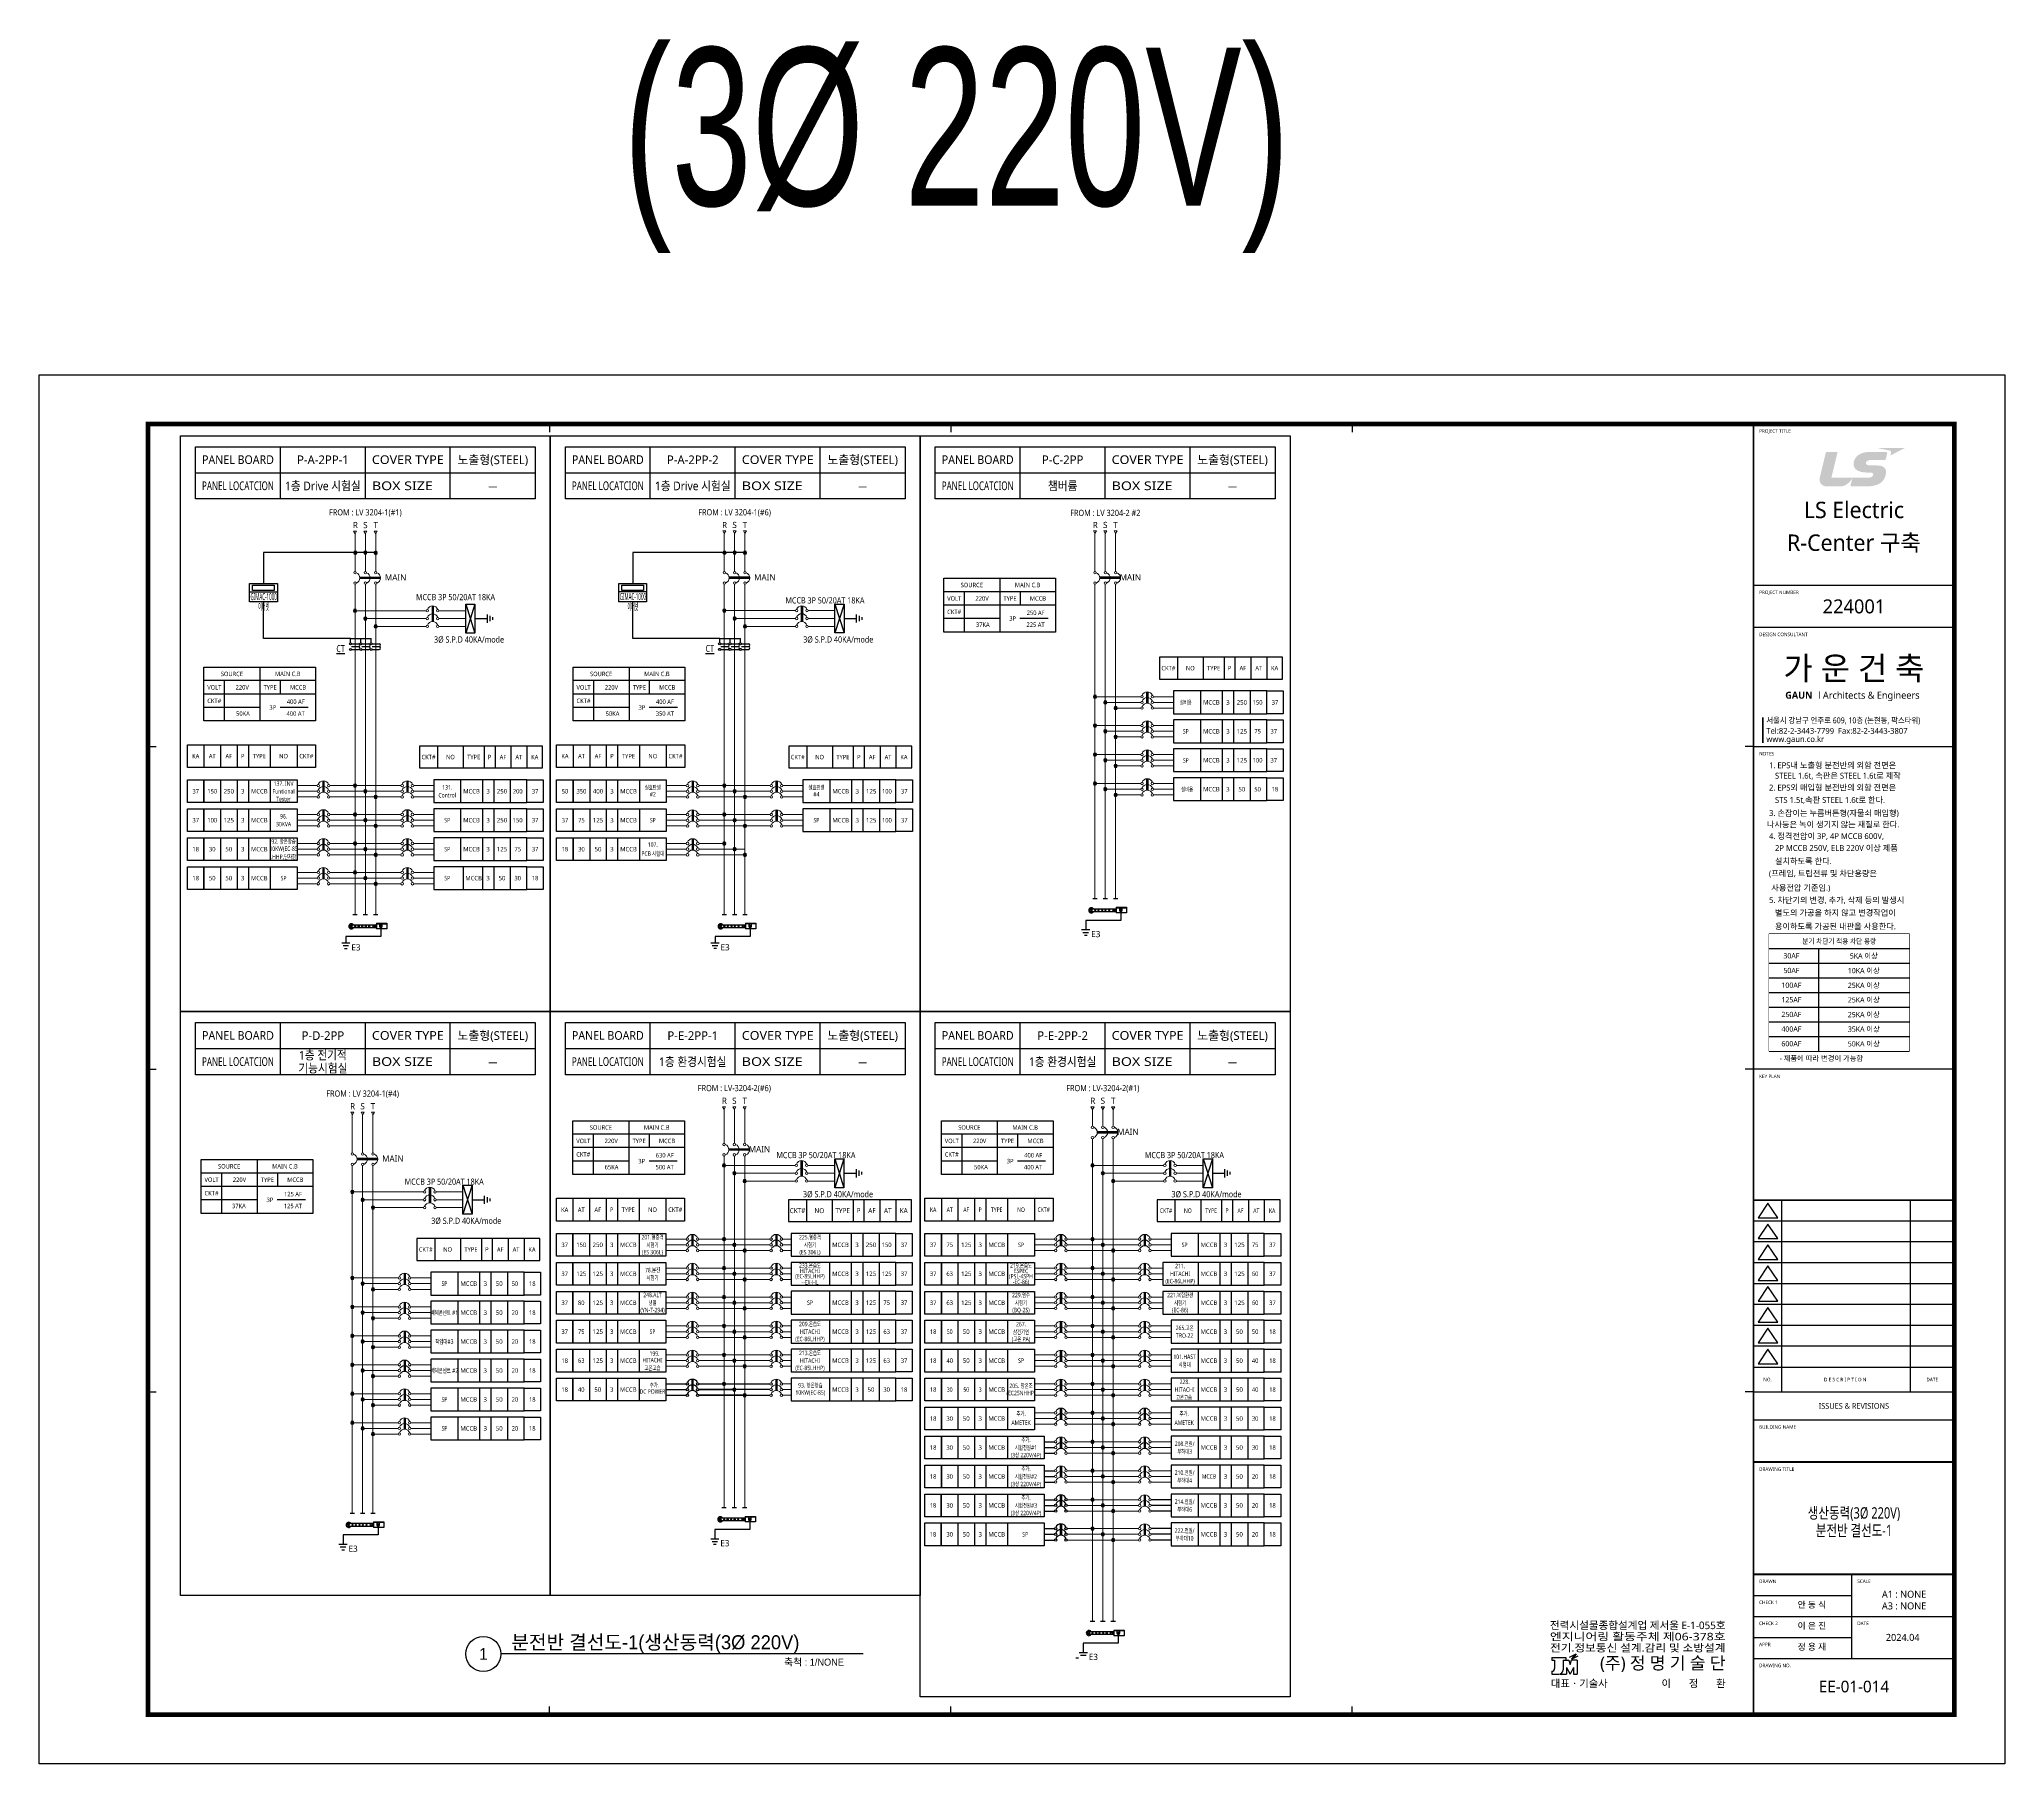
# Model space of a CAD drawing. Header units: millimetres. Extents: x 0 to 1009200, y -237600 to 28708.
# Drawn here: x 0 to 168200, y -118800 to 28708 of the extents above; entities that cross this region are included whole.
import ezdxf
from ezdxf.enums import TextEntityAlignment as Align

# ---------------------------------------------------------------- set-up
doc = ezdxf.new("R2010")
doc.units = ezdxf.units.MM
doc.header["$LTSCALE"] = 1000
for name, color, linetype in [('A-SYM', 7, 'Continuous'), ('A-TITLE', 3, 'Continuous'), ('arch', 8, 'Continuous'), ('Layer 1', 7, 'Continuous'), ('S', 4, 'Continuous'), ('SYM', 3, 'Continuous'), ('TEXT', 3, 'Continuous'), ('XR-SHEET(통신)$0$WD-E$0$WD', 6, 'Continuous'), ('XR-SHEET-SHT', 5, 'Continuous'), ('XR-SHEET-TEXT', 3, 'Continuous')]:
    doc.layers.add(name, color=color, linetype=linetype)
doc.layers.add('XR-SHEET-TEMP', color=171, linetype='Continuous', plot=False)
doc.styles.add('DH', font='')
doc.styles.add('GHS', font='malgun.ttf')
doc.styles.add('XR-SHEET$0$XREF-Form$0$맑은고딕', font='malgun.ttf')
doc.styles.add('XR-SHEET(통신)$0$WD-E$0$GHS', font='malgun.ttf')
doc.styles.add('맑은고딕', font='malgun.ttf')
doc.styles.add('맑은고딕B', font='malgunbd.ttf')
doc.styles.get('DH').set_extended_font_data('Dotum')

# ---------------------------------------------------------------- blocks, each defined once
blk = doc.blocks.new('A$C73120EFD')
at = {"layer": 'XR-SHEET(통신)$0$WD-E$0$WD', "color": 4}
for p, q in [((-27546, 7102), (-27546, 6933)), ((-27546, 7102), (-26702, 7102)), ((-26702, 7102), (-26702, 6933)), ((-26494, 7105), (-26082, 7309)), ((-26165, 7268), (-26370, 6991)), ((-26370, 6991), (-25958, 7194)), ((-26370, 6991), (-26257, 7073)), ((-26349, 7019), (-26236, 7101)), ((-26328, 7047), (-26215, 7129)), ((-26308, 7075), (-26194, 7157)), ((-26082, 7309), (-26288, 7031)), ((-26287, 7103), (-26173, 7186)), ((-26266, 7131), (-26153, 7214)), ((-26245, 7160), (-26132, 7242)), ((-26224, 7188), (-26111, 7270)), ((-26203, 7216), (-26090, 7298)), ((-26183, 7244), (-26117, 7292)), ((-27546, 6933), (-27377, 6933)), ((-27546, 6273), (-27546, 6105)), ((-27546, 6273), (-27538, 6273)), ((-27546, 6105), (-27124, 6105)), ((-27377, 6933), (-27377, 6434)), ((-27052, 6115), (-27052, 6105)), ((-27052, 6105), (-26660, 6105)), ((-26871, 6933), (-26871, 6358)), ((-26871, 6933), (-26534, 6933)), ((-26660, 6490), (-26449, 6105)), ((-26660, 6490), (-26660, 6105)), ((-26534, 6933), (-26449, 6680)), ((-26449, 6680), (-26365, 6933)), ((-26238, 6490), (-26449, 6105)), ((-26027, 6933), (-26365, 6933)), ((-26314, 7018), (-26278, 7045)), ((-26238, 6490), (-26238, 6105)), ((-26238, 6105), (-26027, 6105)), ((-26027, 6933), (-26027, 6105))]:
    blk.add_line(p, q, dxfattribs=at)
for centre, radius in [((-27538, 6434), 160), ((-27124, 6358), 253)]:
    blk.add_arc(centre, radius, 270, 0, dxfattribs=at)
at = {"layer": 'XR-SHEET(통신)$0$WD-E$0$WD', "color": 4, "style": 'XR-SHEET(통신)$0$WD-E$0$GHS'}
for s, width, p, p2 in [('전력시설물종합설계업 제서울 E-1-055호', 0.91927, (-27655, 8791), (-17155, 8791)), ('엔지니어링 활동주체 제06-378호', 1.128043, (-27655, 8118), (-17155, 8118)), ('전기.정보통신 설계.감리 및 소방설계', 1.016896, (-27655, 7445), (-17155, 7445))]:
    blk.add_text(s, height=450, dxfattribs=dict(at, width=width)).set_placement(p, p2, align=Align.FIT)
for s, height, p in [('(주) 정 명 기 술 단', 750, (-17155, 6387)), ('이       정       환', 450, (-17155, 5315))]:
    blk.add_text(s, height=height, dxfattribs=at).set_placement(p, align=Align.RIGHT)
blk.add_text('대표ㆍ기술사 ', height=450, dxfattribs=at).set_placement((-27597, 5315))
blk = doc.blocks.new('XR-SHEET$0$XREF-Form$0$xr-form$0$TITLE')
at = {"layer": 'XR-SHEET-TEXT', "color": 4, "style": '맑은고딕B'}
for tag, height, p in [('TITLE1', 6, (776, 116.69)), ('TITLE4', 6, (776, 111.7)), ('TITLE2', 6, (776, 107.09)), ('TITLE5', 6, (776, 102.09)), ('TITLE3', 6, (776, 97.38)), ('A0.00', 7, (775.56, 32.33))]:
    blk.add_attdef(tag, text='', height=height, dxfattribs=at).set_placement(p, align=Align.MIDDLE_CENTER)
at = {"layer": 'XR-SHEET-TEXT', "color": 3, "style": 'XR-SHEET$0$XREF-Form$0$맑은고딕'}
for tag, p in [('NAME-1', (752.37, 76.33)), ('NAME-2', (752.37, 67.33)), ('NAME-3', (752.37, 58.33)), ('NAME-4', (752.37, 49.33))]:
    blk.add_attdef(tag, text='', height=2.7, dxfattribs=at).set_placement(p, align=Align.MIDDLE_LEFT)
for tag, p in [('SCALE-A1', (796.39, 73.17)), ('SCALE-A3', (796.39, 68.31)), ('DATE', (797.36, 53.01))]:
    blk.add_attdef(tag, text='', height=3, dxfattribs=at).set_placement(p, align=Align.MIDDLE)
blk = doc.blocks.new('block 3')
at = {"true_color": 0xfa002d}
h = blk.add_hatch(color=240, dxfattribs=at)
h.dxf.hatch_style = 1
h.paths.add_polyline_path([(78.5, -138.2), (78.5, -138.2), (78.6, -138.2), (78.6, -138.2), (78.7, -138.1), (78.7, -138.1), (78.8, -138.1), (78.8, -138.1), (78.9, -138), (78.9, -138), (78.9, -138), (79, -138), (79, -138), (79.1, -137.9), (79.1, -137.9), (79.1, -137.9), (79.2, -137.9), (79.2, -137.9), (79.2, -137.8), (79.3, -137.8), (79.3, -137.8), (79.4, -137.8), (79.4, -137.8), (79.4, -137.8), (79.5, -137.7), (79.5, -137.7), (79.5, -137.7), (79.6, -137.7), (79.6, -137.7), (79.6, -137.7), (79.6, -137.6), (79.7, -137.6), (79.7, -137.6), (79.7, -137.6), (79.7, -137.6), (79.8, -137.6), (79.8, -137.6), (79.8, -137.6), (79.8, -137.5), (79.9, -137.5), (79.9, -137.5), (79.9, -137.5), (79.9, -137.5), (80, -137.5), (80, -137.5), (80, -137.5), (80, -137.5), (80, -137.4), (80, -137.4), (80.1, -137.4), (80.1, -137.4), (80.1, -137.4), (80.1, -137.4), (80.1, -137.4), (80.2, -137.4), (80.2, -137.4), (80.2, -137.4), (80.2, -137.4), (80.2, -137.4), (80.2, -137.4), (80.2, -137.4), (80.2, -137.4), (80.2, -137.4), (80.1, -137.4), (80.1, -137.4), (80.1, -137.4), (80.1, -137.4), (80.1, -137.4), (80.1, -137.4), (80.1, -137.4), (80.1, -137.4), (80.1, -137.4), (80.1, -137.4), (80.1, -137.4), (80.1, -137.4), (80.1, -137.4), (80.1, -137.4), (80, -137.4), (80, -137.4), (80, -137.4), (80, -137.4), (80, -137.4), (80, -137.4), (80, -137.4), (80, -137.4), (80, -137.4), (79.9, -137.4), (79.9, -137.4), (79.9, -137.4), (79.9, -137.4), (79.9, -137.4), (79.9, -137.4), (79.9, -137.4), (79.8, -137.4), (79.8, -137.4), (79.8, -137.4), (79.8, -137.4), (79.8, -137.4), (79.7, -137.4), (79.7, -137.4), (79.7, -137.4), (79.7, -137.4), (79.7, -137.4), (79.6, -137.4), (79.6, -137.4), (79.6, -137.4), (79.6, -137.4), (79.6, -137.4), (79.5, -137.4), (79.5, -137.4), (79.5, -137.4), (79.5, -137.4), (79.5, -137.4), (79.4, -137.4), (79.4, -137.4), (79.4, -137.4), (79.4, -137.4), (79.3, -137.4), (79.3, -137.4), (79.3, -137.4), (79.2, -137.4), (79.2, -137.4), (79.2, -137.4), (79.2, -137.4), (79.1, -137.4), (79.1, -137.4), (79.1, -137.4), (79.1, -137.4), (79, -137.4), (79, -137.4), (79, -137.4), (78.9, -137.4), (78.9, -137.4), (78.9, -137.4), (78.8, -137.4), (78.8, -137.4), (78.8, -137.4), (78.8, -137.4), (78.7, -137.4), (78.7, -137.4), (78.7, -137.4), (78.6, -137.4), (78.6, -137.4), (78.6, -137.4), (78.5, -137.4), (78.5, -137.4), (78.4, -137.4), (78.4, -137.4), (78.4, -137.4), (78.3, -137.4), (78.3, -137.4), (78.3, -137.4), (78.2, -137.4), (78.2, -137.4), (78.2, -137.4), (78.1, -137.4), (78.1, -137.4), (78, -137.4), (78, -137.4), (78, -137.4), (77.9, -137.4), (77.9, -137.4), (77.9, -137.4), (77.8, -137.4), (77.8, -137.4), (77.7, -137.4), (77.7, -137.4), (77.7, -137.4), (77.6, -137.4), (77.6, -137.4), (77.5, -137.4), (77.5, -137.4), (77.5, -137.4), (77.4, -137.4), (77.4, -137.4), (77.3, -137.4), (77.3, -137.4), (77.2, -137.4), (77.2, -137.4), (77.2, -137.4), (77.1, -137.4), (77.1, -137.4), (77, -137.4), (77, -137.4), (76.9, -137.4), (76.9, -137.4), (76.8, -137.4), (76.8, -137.4), (76.7, -137.4), (76.7, -137.4), (76.7, -137.4), (76.6, -137.4), (76.6, -137.4), (76.5, -137.4), (76.5, -137.4), (76.4, -137.4), (76.4, -137.4), (76.3, -137.4), (76.3, -137.4), (76.2, -137.4), (76.2, -137.4), (76.1, -137.4), (76.1, -137.4), (76, -137.4), (76, -137.4), (75.9, -137.4), (75.9, -137.4), (75.8, -137.4), (75.8, -137.4), (75.7, -137.4), (75.7, -137.4), (75.6, -137.4), (75.6, -137.4), (75.5, -137.4), (75.5, -137.4), (75.4, -137.4), (75.4, -137.4), (75.3, -137.4), (75.3, -137.4), (75.2, -137.4), (75.2, -137.4), (75.1, -137.4), (75.1, -137.4), (75, -137.4), (75, -137.4), (74.9, -137.4), (74.9, -137.4), (74.8, -137.4), (74.8, -137.4), (74.7, -137.4), (74.7, -137.4), (74.6, -137.4), (74.6, -137.4), (74.5, -137.4), (74.4, -137.4), (74.3, -137.4), (74.2, -137.4), (74.1, -137.4), (74, -137.4), (73.9, -137.4), (73.8, -137.4), (73.7, -137.4), (73.6, -137.4), (73.5, -137.4), (73.3, -137.4), (73.2, -137.4), (73.1, -137.4), (73, -137.4), (72.9, -137.4), (72.8, -137.4), (72.7, -137.4), (72.5, -137.4), (72.4, -137.4), (72.3, -137.4), (72.2, -137.4), (72.1, -137.4), (72, -137.4), (71.9, -137.4), (71.7, -137.4), (71.6, -137.4), (71.5, -137.4), (71.4, -137.4), (71.3, -137.4), (71, -137.4), (70.8, -137.4), (70.6, -137.4), (70.1, -137.4), (69.6, -137.4), (69.4, -137.4), (69.1, -137.4), (68.9, -137.4), (68.8, -137.4), (68.7, -137.4), (68.6, -137.4), (68.4, -137.4), (68.3, -137.4), (68.2, -137.4), (68.1, -137.4), (68, -137.4), (67.9, -137.4), (67.7, -137.4), (67.6, -137.4), (67.5, -137.4), (67.4, -137.4), (67.3, -137.4), (67.2, -137.4), (67.1, -137.4), (67, -137.4), (66.8, -137.4), (66.7, -137.4), (66.6, -137.4), (66.5, -137.4), (66.4, -137.4), (66.3, -137.4), (66.2, -137.4), (66.1, -137.4), (66, -137.4), (65.8, -137.4), (65.7, -137.4), (65.7, -137.4), (65.6, -137.4), (65.6, -137.4), (65.5, -137.4), (65.5, -137.4), (65.4, -137.4), (65.4, -137.4), (65.3, -137.4), (65.3, -137.4), (65.2, -137.4), (65.2, -137.4), (65.1, -137.4), (65, -137.4), (65, -137.4), (64.9, -137.4), (64.9, -137.4), (64.8, -137.4), (64.8, -137.4), (64.7, -137.4), (64.7, -137.4), (64.6, -137.4), (64.6, -137.4), (64.5, -137.4), (64.5, -137.4), (64.4, -137.4), (64.4, -137.4), (64.3, -137.4), (64.3, -137.4), (64.2, -137.4), (64.2, -137.4), (64.1, -137.4), (64.1, -137.4), (64, -137.4), (64, -137.4), (63.9, -137.4), (63.9, -137.4), (63.9, -137.4), (63.8, -137.4), (63.8, -137.4), (63.7, -137.4), (63.7, -137.4), (63.6, -137.4), (63.6, -137.4), (63.5, -137.4), (63.5, -137.4), (63.4, -137.4), (63.4, -137.4), (63.3, -137.4), (63.3, -137.4), (63.3, -137.4), (63.2, -137.4), (63.2, -137.4), (63.1, -137.4), (63.1, -137.4), (63, -137.4), (63, -137.4), (62.9, -137.4), (62.9, -137.4), (62.9, -137.4), (62.8, -137.4), (62.8, -137.4), (62.7, -137.4), (62.7, -137.4), (62.7, -137.4), (62.6, -137.4), (62.6, -137.4), (62.5, -137.4), (62.5, -137.4), (62.4, -137.4), (62.4, -137.4), (62.4, -137.4), (62.3, -137.4), (62.3, -137.4), (62.2, -137.4), (62.2, -137.4), (62.2, -137.4), (62.1, -137.4), (62.1, -137.4), (62.1, -137.4), (62, -137.4), (62, -137.4), (61.9, -137.4), (61.9, -137.4), (61.9, -137.4), (61.8, -137.4), (61.8, -137.4), (61.8, -137.4), (61.7, -137.4), (61.7, -137.4), (61.7, -137.4), (61.6, -137.4), (61.6, -137.4), (61.6, -137.4), (61.5, -137.4), (61.5, -137.4), (61.5, -137.4), (61.4, -137.4), (61.4, -137.4), (61.4, -137.4), (61.3, -137.4), (61.3, -137.4), (61.3, -137.4), (61.2, -137.4), (61.2, -137.4), (61.2, -137.4), (61.2, -137.4), (61.1, -137.4), (61.1, -137.4), (61.1, -137.4), (61, -137.4), (61, -137.4), (61, -137.4), (61, -137.4), (60.9, -137.4), (60.9, -137.4), (60.9, -137.4), (60.9, -137.4), (60.8, -137.4), (60.8, -137.4), (60.8, -137.4), (60.8, -137.4), (60.7, -137.4), (60.7, -137.4), (60.7, -137.4), (60.7, -137.4), (60.6, -137.4), (60.6, -137.4), (60.6, -137.4), (60.6, -137.4), (60.6, -137.4), (60.5, -137.4), (60.5, -137.4), (60.5, -137.4), (60.5, -137.4), (60.5, -137.4), (60.4, -137.4), (60.4, -137.4), (60.4, -137.4), (60.4, -137.4), (60.4, -137.4), (60.3, -137.4), (60.3, -137.4), (60.3, -137.4), (60.3, -137.4), (60.3, -137.4), (60.3, -137.4), (60.3, -137.4), (60.2, -137.4), (60.2, -137.4), (60.2, -137.4), (60.2, -137.4), (60.2, -137.4), (60.2, -137.4), (60.2, -137.4), (60.2, -137.4), (60.1, -137.4), (60.1, -137.4), (60.1, -137.4), (60.1, -137.4), (60, -137.4), (60, -137.4), (60, -137.4), (60, -137.4), (60, -137.4), (60, -137.4), (60, -137.4), (60, -137.4), (60, -137.4), (60, -137.4), (60.1, -137.4), (60.1, -137.4), (60.1, -137.4), (60.1, -137.4), (60.1, -137.4), (60.1, -137.4), (60.1, -137.4), (60.1, -137.4), (60.1, -137.4), (60.2, -137.4), (60.2, -137.4), (60.2, -137.4), (60.2, -137.4), (60.2, -137.4), (60.2, -137.4), (60.2, -137.4), (60.3, -137.4), (60.3, -137.4), (60.3, -137.4), (60.3, -137.4), (60.3, -137.4), (60.4, -137.4), (60.4, -137.4), (60.4, -137.5), (60.4, -137.5), (60.5, -137.5), (60.5, -137.5), (60.5, -137.5), (60.5, -137.5), (60.6, -137.5), (60.6, -137.5), (60.6, -137.5), (60.6, -137.5), (60.7, -137.5), (60.7, -137.5), (60.7, -137.5), (60.8, -137.5), (60.8, -137.5), (60.8, -137.5), (60.9, -137.5), (60.9, -137.6), (60.9, -137.6), (61, -137.6), (61, -137.6), (61, -137.6), (61.1, -137.6), (61.1, -137.6), (61.1, -137.6), (61.2, -137.6), (61.2, -137.6), (61.2, -137.6), (61.3, -137.6), (61.3, -137.6), (61.4, -137.6), (61.4, -137.7), (61.4, -137.7), (61.5, -137.7), (61.5, -137.7), (61.6, -137.7), (61.6, -137.7), (61.6, -137.7), (61.7, -137.7), (61.7, -137.7), (61.8, -137.7), (61.8, -137.7), (61.8, -137.7), (61.9, -137.8), (61.9, -137.8), (62, -137.8), (62, -137.8), (62.1, -137.8), (62.1, -137.8), (62.2, -137.8), (62.2, -137.8), (62.2, -137.8), (62.3, -137.8), (62.4, -137.9), (62.5, -137.9), (62.6, -137.9), (62.7, -137.9), (62.8, -137.9), (62.9, -138), (63, -138), (63.1, -138), (63.2, -138), (63.3, -138), (63.4, -138.1), (63.5, -138.1), (63.6, -138.1), (63.7, -138.1), (63.8, -138.2), (63.9, -138.2), (64.1, -138.2), (64.3, -138.2), (64.5, -138.3), (64.9, -138.4), (65.1, -138.4), (65.3, -138.5), (65.5, -138.5), (65.6, -138.5), (65.8, -138.5), (65.9, -138.6), (66, -138.6), (66.1, -138.6), (66.2, -138.6), (66.3, -138.6), (66.4, -138.7), (66.5, -138.7), (66.6, -138.7), (66.7, -138.7), (66.8, -138.7), (66.9, -138.8), (67, -138.8), (67.1, -138.8), (67.2, -138.8), (67.3, -138.8), (67.3, -138.9), (67.4, -138.9), (67.4, -138.9), (67.5, -138.9), (67.5, -138.9), (67.6, -138.9), (67.6, -138.9), (67.7, -138.9), (67.7, -138.9), (67.7, -138.9), (67.8, -139), (67.8, -139), (67.9, -139), (67.9, -139), (68, -139), (68, -139), (68, -139), (68.1, -139), (68.1, -139), (68.2, -139), (68.2, -139), (68.2, -139), (68.3, -139.1), (68.3, -139.1), (68.4, -139.1), (68.4, -139.1), (68.4, -139.1), (68.5, -139.1), (68.5, -139.1), (68.5, -139.1), (68.6, -139.1), (68.6, -139.1), (68.6, -139.1), (68.7, -139.1), (68.7, -139.1), (68.7, -139.1), (68.8, -139.2), (68.8, -139.2), (68.8, -139.2), (68.9, -139.2), (68.9, -139.2), (68.9, -139.2), (68.9, -139.2), (69, -139.2), (69, -139.2), (69, -139.2), (69.1, -139.2), (69.1, -139.2), (69.1, -139.2), (69.1, -139.2), (69.2, -139.2), (69.2, -139.2), (69.2, -139.2), (69.2, -139.2), (69.2, -139.3), (69.3, -139.3), (69.3, -139.3), (69.3, -139.3), (69.3, -139.3), (69.3, -139.3), (69.4, -139.3), (69.4, -139.3), (69.4, -139.3), (69.4, -139.3), (69.4, -139.3), (69.4, -139.3), (69.5, -139.3), (69.5, -139.3), (69.5, -139.3), (69.5, -139.3), (69.7, -139.3), (69.8, -139.4), (69.9, -139.4), (70, -139.5), (70.1, -139.5), (70.2, -139.6), (70.3, -139.8), (70.4, -139.9), (70.4, -140), (70.4, -140.1), (70.4, -140.2), (70.4, -140.3), (70.3, -140.4), (70.3, -140.5), (70.3, -140.5), (70.3, -140.5), (70.3, -140.6), (70.3, -140.7), (70.3, -140.8), (70.2, -140.8), (70.2, -140.9), (70.2, -141), (70.2, -141.1), (70.2, -141.2), (70.1, -141.4), (70.1, -141.6), (70, -141.8), (70, -141.9), (70, -141.9), (70, -142), (69.9, -142.1), (69.9, -142.2), (69.9, -142.3), (69.9, -142.3), (69.9, -142.4), (69.9, -142.4), (69.9, -142.5), (69.8, -142.5), (69.8, -142.5), (69.8, -142.6), (69.8, -142.6), (69.8, -142.6), (69.8, -142.7), (69.8, -142.7), (69.8, -142.7), (69.8, -142.7), (69.8, -142.7), (69.8, -142.7), (69.8, -142.7), (69.8, -142.7), (69.8, -142.7), (69.8, -142.7), (69.8, -142.7), (69.8, -142.7), (69.8, -142.7), (69.8, -142.7), (69.8, -142.7), (69.8, -142.7), (69.8, -142.7), (69.8, -142.7), (69.8, -142.7), (69.8, -142.7), (69.8, -142.7), (69.9, -142.7), (69.9, -142.7), (69.9, -142.7), (69.9, -142.7), (69.9, -142.7), (69.9, -142.7), (69.9, -142.7), (69.9, -142.6), (69.9, -142.6), (69.9, -142.6), (69.9, -142.6), (69.9, -142.6), (69.9, -142.6), (70, -142.6), (70, -142.6), (70, -142.6), (70, -142.6), (70, -142.6), (70.1, -142.6), (70.1, -142.6), (70.1, -142.5), (70.1, -142.5), (70.1, -142.5), (70.2, -142.5), (70.2, -142.5), (70.2, -142.5), (70.2, -142.5), (70.3, -142.5), (70.3, -142.4), (70.3, -142.4), (70.4, -142.4), (70.4, -142.4), (70.4, -142.4), (70.4, -142.4), (70.5, -142.3), (70.5, -142.3), (70.5, -142.3), (70.6, -142.3), (70.6, -142.3), (70.6, -142.3), (70.7, -142.2), (70.7, -142.2), (70.8, -142.2), (70.8, -142.2), (70.8, -142.2), (70.9, -142.1), (70.9, -142.1), (70.9, -142.1), (71, -142.1), (71, -142.1), (71.1, -142), (71.1, -142), (71.2, -142), (71.2, -142), (71.2, -142), (71.3, -141.9), (71.3, -141.9), (71.4, -141.9), (71.4, -141.9), (71.5, -141.8), (71.5, -141.8), (71.6, -141.8), (71.6, -141.8), (71.7, -141.7), (71.7, -141.7), (71.8, -141.7), (71.8, -141.7), (71.8, -141.6), (71.9, -141.6), (71.9, -141.6), (72, -141.6), (72.1, -141.5), (72.1, -141.5), (72.2, -141.5), (72.2, -141.5), (72.3, -141.4), (72.3, -141.4), (72.4, -141.4), (72.4, -141.4), (72.5, -141.3), (72.5, -141.3), (72.6, -141.3), (72.6, -141.2), (72.7, -141.2), (72.7, -141.2), (72.8, -141.2), (72.9, -141.1), (72.9, -141.1), (73, -141.1), (73, -141), (73.1, -141), (73.1, -141), (73.2, -141), (73.3, -140.9), (73.3, -140.9), (73.4, -140.8), (73.5, -140.8), (73.7, -140.7), (73.8, -140.7), (73.9, -140.6), (74, -140.5), (74.1, -140.5), (74.3, -140.4), (74.4, -140.3), (74.5, -140.3), (74.7, -140.2), (75, -140), (75.2, -139.9), (75.5, -139.8), (75.6, -139.7), (75.7, -139.7), (75.8, -139.6), (76, -139.5), (76.1, -139.5), (76.2, -139.4), (76.3, -139.4), (76.4, -139.3), (76.5, -139.2), (76.7, -139.2), (76.7, -139.1), (76.8, -139.1), (76.8, -139.1), (76.9, -139.1), (76.9, -139), (77, -139), (77.1, -139), (77.1, -138.9), (77.2, -138.9), (77.2, -138.9), (77.3, -138.9), (77.3, -138.8), (77.4, -138.8), (77.4, -138.8), (77.5, -138.7), (77.6, -138.7), (77.6, -138.7), (77.7, -138.7), (77.7, -138.6), (77.8, -138.6), (77.8, -138.6), (77.9, -138.6), (77.9, -138.5), (78, -138.5), (78, -138.5), (78.1, -138.4), (78.1, -138.4), (78.2, -138.4), (78.2, -138.4), (78.3, -138.3), (78.3, -138.3), (78.4, -138.3), (78.4, -138.3), (78.5, -138.3)])
at = {"true_color": 0x0a1e5a}
h = blk.add_hatch(color=158, dxfattribs=at)
h.dxf.hatch_style = 1
h.paths.add_polyline_path([(66.6, -155.7), (66.6, -155.5), (66.6, -155.4), (66.6, -155.3), (66.6, -155.2), (66.6, -155), (66.6, -154.9), (66.6, -154.8), (66.6, -154.7), (66.6, -154.6), (66.6, -154.6), (66.7, -154.5), (66.7, -154.4), (66.7, -154.4), (66.7, -154.3), (66.6, -154.2), (66.6, -154.2), (66.6, -154.1), (66.6, -154), (66.6, -154), (66.6, -153.9), (66.6, -153.8), (66.6, -153.8), (66.6, -153.7), (66.6, -153.6), (66.6, -153.6), (66.6, -153.5), (66.6, -153.5), (66.6, -153.4), (66.5, -153.3), (66.5, -153.3), (66.5, -153.2), (66.5, -153.1), (66.5, -153.1), (66.5, -153), (66.4, -153), (66.4, -152.9), (66.4, -152.8), (66.4, -152.8), (66.4, -152.7), (66.3, -152.7), (66.3, -152.6), (66.3, -152.6), (66.3, -152.5), (66.2, -152.5), (66.2, -152.4), (66.2, -152.3), (66.2, -152.3), (66.1, -152.2), (66.1, -152.2), (66.1, -152.1), (66, -152.1), (66, -152), (66, -152), (65.9, -151.9), (65.9, -151.9), (65.8, -151.8), (65.8, -151.8), (65.8, -151.7), (65.7, -151.7), (65.7, -151.6), (65.6, -151.6), (65.6, -151.5), (65.6, -151.5), (65.5, -151.5), (65.5, -151.4), (65.4, -151.4), (65.4, -151.3), (65.3, -151.3), (65.3, -151.2), (65.2, -151.2), (65.2, -151.2), (65.1, -151.1), (65.1, -151.1), (65, -151), (64.9, -151), (64.9, -151), (64.8, -150.9), (64.8, -150.9), (64.7, -150.9), (64.6, -150.8), (64.6, -150.8), (64.5, -150.7), (64.5, -150.7), (64.4, -150.7), (64.3, -150.6), (64.2, -150.6), (64.2, -150.6), (64.1, -150.6), (64, -150.5), (64, -150.5), (63.9, -150.5), (63.8, -150.4), (63.7, -150.4), (63.7, -150.4), (63.6, -150.3), (63.5, -150.3), (63.4, -150.3), (63.3, -150.3), (63.3, -150.2), (63.2, -150.2), (63.1, -150.2), (63, -150.2), (62.9, -150.2), (62.8, -150.1), (62.7, -150.1), (62.6, -150.1), (62.6, -150.1), (62.5, -150.1), (62.4, -150), (62.3, -150), (62.2, -150), (62.1, -150), (62, -150), (61.9, -150), (61.8, -149.9), (61.7, -149.9), (61.6, -149.9), (61.5, -149.9), (61.4, -149.9), (61.2, -149.9), (61.1, -149.9), (61, -149.9), (60.9, -149.9), (60.8, -149.8), (60.7, -149.8), (60.6, -149.8), (60.5, -149.8), (60.3, -149.8), (60.2, -149.8), (60.1, -149.8), (60, -149.8), (59.9, -149.8), (59.7, -149.8), (59.6, -149.8), (59.5, -149.8), (59.5, -149.8), (59.5, -149.8), (59.5, -149.8), (59.5, -149.8), (59.5, -149.8), (59.5, -149.8), (59.4, -149.8), (59.4, -149.8), (59.4, -149.8), (59.4, -149.8), (59.4, -149.8), (59.4, -149.8), (59.4, -149.8), (59.3, -149.8), (59.3, -149.8), (59.3, -149.8), (59.3, -149.8), (59.3, -149.8), (59.2, -149.8), (59.2, -149.8), (59.2, -149.8), (59.2, -149.8), (59.1, -149.8), (59.1, -149.8), (59.1, -149.8), (59, -149.8), (59, -149.8), (59, -149.8), (58.9, -149.8), (58.9, -149.8), (58.9, -149.8), (58.8, -149.8), (58.8, -149.8), (58.8, -149.8), (58.7, -149.8), (58.7, -149.8), (58.6, -149.8), (58.5, -149.8), (58.4, -149.8), (58.3, -149.8), (58.3, -149.8), (58.2, -149.8), (58.1, -149.8), (58, -149.8), (57.9, -149.8), (57.8, -149.8), (57.6, -149.8), (57.4, -149.8), (57.2, -149.8), (57, -149.8), (56.9, -149.8), (56.8, -149.8), (56.7, -149.8), (56.6, -149.8), (56.5, -149.8), (56.5, -149.8), (56.4, -149.8), (56.3, -149.8), (56.2, -149.8), (56.1, -149.8), (56.1, -149.8), (56, -149.8), (56, -149.8), (56, -149.8), (55.9, -149.8), (55.9, -149.8), (55.9, -149.8), (55.8, -149.8), (55.8, -149.8), (55.8, -149.8), (55.7, -149.8), (55.7, -149.8), (55.7, -149.8), (55.7, -149.8), (55.6, -149.8), (55.6, -149.8), (55.6, -149.8), (55.5, -149.8), (55.5, -149.8), (55.5, -149.8), (55.5, -149.8), (55.5, -149.8), (55.4, -149.8), (55.4, -149.8), (55.4, -149.8), (55.4, -149.8), (55.4, -149.8), (55.4, -149.8), (55.4, -149.8), (55.4, -149.8), (55.3, -149.8), (55.3, -149.8), (55.3, -149.8), (55.3, -149.8), (55.3, -149.8), (55.2, -149.8), (55, -149.8), (54.7, -149.8), (54.4, -149.7), (54.2, -149.7), (53.9, -149.6), (53.7, -149.6), (53.4, -149.5), (53.2, -149.4), (53, -149.3), (52.8, -149.1), (52.7, -149), (52.6, -148.9), (52.5, -148.8), (52.5, -148.7), (52.4, -148.5), (52.4, -148.4), (52.3, -148.2), (52.3, -148.1), (52.3, -147.9), (52.4, -147.7), (52.4, -147.6), (52.5, -147.4), (52.6, -147.3), (52.7, -147.1), (52.9, -147), (53, -146.8), (53.2, -146.7), (53.3, -146.6), (53.4, -146.6), (53.5, -146.5), (53.7, -146.4), (53.8, -146.3), (54, -146.3), (54.1, -146.2), (54.3, -146.2), (54.4, -146.1), (54.6, -146.1), (54.8, -146), (55, -146), (55.2, -145.9), (55.4, -145.9), (55.5, -145.9), (55.7, -145.9), (55.9, -145.9), (56.1, -145.9), (56.2, -145.9), (56.2, -145.9), (56.2, -145.9), (56.2, -145.9), (56.2, -145.9), (56.2, -145.9), (56.2, -145.9), (56.3, -145.9), (56.3, -145.9), (56.3, -145.9), (56.3, -145.9), (56.3, -145.9), (56.3, -145.9), (56.3, -145.9), (56.3, -145.9), (56.4, -145.9), (56.4, -145.9), (56.4, -145.9), (56.4, -145.9), (56.4, -145.9), (56.4, -145.9), (56.5, -145.9), (56.5, -145.9), (56.5, -145.9), (56.5, -145.9), (56.5, -145.9), (56.6, -145.9), (56.6, -145.9), (56.6, -145.9), (56.6, -145.9), (56.7, -145.9), (56.7, -145.9), (56.7, -145.9), (56.8, -145.9), (56.8, -145.9), (56.8, -145.9), (56.8, -145.9), (56.9, -145.9), (56.9, -145.9), (56.9, -145.9), (57, -145.9), (57, -145.9), (57, -145.9), (57.1, -145.9), (57.1, -145.9), (57.1, -145.9), (57.2, -145.9), (57.2, -145.9), (57.3, -145.9), (57.3, -145.9), (57.3, -145.9), (57.4, -145.9), (57.4, -145.9), (57.5, -145.9), (57.5, -145.9), (57.5, -145.9), (57.6, -145.9), (57.6, -145.9), (57.7, -145.9), (57.7, -145.9), (57.7, -145.9), (57.8, -145.9), (57.8, -145.9), (57.9, -145.9), (57.9, -145.9), (58, -145.9), (58, -145.9), (58.1, -145.9), (58.1, -145.9), (58.2, -145.9), (58.2, -145.9), (58.3, -145.9), (58.3, -145.9), (58.4, -145.9), (58.4, -145.9), (58.5, -145.9), (58.5, -145.9), (58.6, -145.9), (58.6, -145.9), (58.7, -145.9), (58.7, -145.9), (58.8, -145.9), (58.8, -145.9), (58.9, -145.9), (58.9, -145.9), (59, -145.9), (59, -145.9), (59.1, -145.9), (59.2, -145.9), (59.3, -145.9), (59.4, -145.9), (59.5, -145.9), (59.6, -145.9), (59.8, -145.9), (59.9, -145.9), (60, -145.9), (60.1, -145.9), (60.2, -145.9), (60.3, -145.9), (60.4, -145.9), (60.6, -145.9), (60.7, -145.9), (60.8, -145.9), (61, -145.9), (61.3, -145.9), (61.5, -145.9), (61.7, -145.9), (61.9, -145.9), (62, -145.9), (62.1, -145.9), (62.2, -145.9), (62.3, -145.9), (62.5, -145.9), (62.6, -145.9), (62.7, -145.9), (62.8, -145.9), (62.9, -145.9), (63, -145.9), (63.1, -145.9), (63.2, -145.9), (63.4, -145.9), (63.5, -145.9), (63.5, -145.9), (63.6, -145.9), (63.6, -145.9), (63.7, -145.9), (63.7, -145.9), (63.8, -145.9), (63.8, -145.9), (63.9, -145.9), (63.9, -145.9), (64, -145.9), (64, -145.9), (64.1, -145.9), (64.1, -145.9), (64.2, -145.9), (64.2, -145.9), (64.3, -145.9), (64.3, -145.9), (64.4, -145.9), (64.4, -145.9), (64.5, -145.9), (64.5, -145.9), (64.6, -145.9), (64.6, -145.9), (64.7, -145.9), (64.7, -145.9), (64.8, -145.9), (64.8, -145.9), (64.8, -145.9), (64.9, -145.9), (64.9, -145.9), (65, -145.9), (65, -145.9), (65.1, -145.9), (65.1, -145.9), (65.1, -145.9), (65.2, -145.9), (65.2, -145.9), (65.3, -145.9), (65.3, -145.9), (65.3, -145.9), (65.4, -145.9), (65.4, -145.9), (65.4, -145.9), (65.5, -145.9), (65.5, -145.9), (65.5, -145.9), (65.6, -145.9), (65.6, -145.9), (65.6, -145.9), (65.7, -145.9), (65.7, -145.9), (65.7, -145.9), (65.8, -145.9), (65.8, -145.9), (65.8, -145.9), (65.8, -145.9), (65.9, -145.9), (65.9, -145.9), (65.9, -145.9), (66, -145.9), (66, -145.9), (66, -145.9), (66, -145.9), (66, -145.9), (66.1, -145.9), (66.1, -145.9), (66.1, -145.9), (66.1, -145.9), (66.1, -145.9), (66.2, -145.9), (66.2, -145.9), (66.3, -145.9), (66.3, -145.9), (66.3, -145.9), (66.3, -145.9), (66.3, -145.9), (66.3, -145.9), (66.3, -145.8), (66.3, -145.8), (66.3, -145.8), (66.4, -145.8), (66.4, -145.8), (66.4, -145.8), (66.4, -145.8), (66.4, -145.8), (66.4, -145.7), (66.4, -145.7), (66.4, -145.7), (66.4, -145.7), (66.4, -145.7), (66.4, -145.7), (66.4, -145.6), (66.4, -145.6), (66.4, -145.6), (66.4, -145.6), (66.4, -145.5), (66.4, -145.5), (66.4, -145.5), (66.4, -145.5), (66.4, -145.4), (66.5, -145.4), (66.5, -145.4), (66.5, -145.3), (66.5, -145.3), (66.5, -145.2), (66.5, -145.2), (66.5, -145.1), (66.5, -145), (66.6, -144.9), (66.6, -144.9), (66.6, -144.8), (66.6, -144.7), (66.6, -144.6), (66.7, -144.5), (66.7, -144.5), (66.7, -144.4), (66.7, -144.3), (66.8, -144.2), (66.8, -144), (66.8, -143.8), (66.9, -143.6), (66.9, -143.4), (67, -143.3), (67, -143.2), (67, -143.1), (67.1, -143), (67.1, -142.9), (67.1, -142.8), (67.1, -142.7), (67.1, -142.6), (67.2, -142.6), (67.2, -142.5), (67.2, -142.4), (67.2, -142.3), (67.2, -142.2), (67.3, -142.2), (67.3, -142), (67.3, -142), (67.3, -141.9), (67.3, -141.9), (67.3, -141.8), (67.3, -141.8), (67.4, -141.8), (67.4, -141.7), (67.4, -141.7), (67.4, -141.7), (67.4, -141.7), (67.4, -141.7), (67.4, -141.6), (67.4, -141.6), (67.4, -141.6), (67.4, -141.6), (67.4, -141.5), (67.4, -141.4), (67.4, -141.3), (67.5, -141.3), (67.5, -141.2), (67.5, -141.1), (67.5, -141.1), (67.5, -141), (67.5, -140.9), (67.5, -140.9), (67.5, -140.8), (67.4, -140.8), (67.4, -140.7), (67.4, -140.7), (67.4, -140.7), (67.4, -140.6), (67.3, -140.6), (67.3, -140.6), (67.3, -140.5), (67.2, -140.5), (67.2, -140.5), (67.2, -140.5), (67.1, -140.4), (67.1, -140.4), (67, -140.4), (66.9, -140.4), (66.8, -140.4), (66.7, -140.4), (66.7, -140.4), (66.7, -140.4), (66.7, -140.4), (66.7, -140.4), (66.7, -140.4), (66.7, -140.4), (66.6, -140.4), (66.6, -140.4), (66.6, -140.4), (66.6, -140.4), (66.6, -140.4), (66.6, -140.4), (66.6, -140.4), (66.6, -140.4), (66.6, -140.4), (66.6, -140.4), (66.6, -140.4), (66.6, -140.4), (66.6, -140.4), (66.6, -140.4), (66.6, -140.4), (66.6, -140.4), (66.6, -140.4), (66.6, -140.4), (66.6, -140.4), (66.6, -140.4), (66.6, -140.4), (66.5, -140.4), (66.5, -140.4), (66.5, -140.4), (66.5, -140.4), (66.5, -140.4), (66.5, -140.4), (66.5, -140.4), (66.5, -140.4), (66.5, -140.4), (66.5, -140.4), (66.5, -140.4), (66.4, -140.4), (66.4, -140.4), (66.4, -140.4), (66.4, -140.4), (66.4, -140.4), (66.4, -140.4), (66.4, -140.4), (66.4, -140.4), (66.4, -140.4), (66.3, -140.4), (66.3, -140.4), (66.3, -140.4), (66.3, -140.4), (66.3, -140.4), (66.3, -140.4), (66.3, -140.4), (66.3, -140.4), (66.2, -140.4), (66.2, -140.4), (66.2, -140.4), (66.2, -140.4), (66.2, -140.4), (66.2, -140.4), (66.1, -140.4), (66.1, -140.4), (66.1, -140.4), (66, -140.4), (66, -140.4), (65.9, -140.4), (65.9, -140.4), (65.9, -140.4), (65.8, -140.4), (65.8, -140.4), (65.8, -140.4), (65.7, -140.4), (65.7, -140.4), (65.6, -140.4), (65.6, -140.4), (65.5, -140.4), (65.5, -140.4), (65.5, -140.4), (65.4, -140.4), (65.4, -140.4), (65.3, -140.4), (65.3, -140.4), (65.2, -140.4), (65.2, -140.4), (65.1, -140.4), (65.1, -140.4), (65, -140.4), (65, -140.4), (64.9, -140.4), (64.9, -140.4), (64.8, -140.4), (64.8, -140.4), (64.7, -140.4), (64.6, -140.4), (64.6, -140.4), (64.5, -140.4), (64.5, -140.4), (64.4, -140.4), (64.4, -140.4), (64.3, -140.4), (64.2, -140.4), (64.2, -140.4), (64.1, -140.4), (64.1, -140.4), (64, -140.4), (63.9, -140.4), (63.9, -140.4), (63.8, -140.4), (63.8, -140.4), (63.7, -140.4), (63.6, -140.4), (63.6, -140.4), (63.5, -140.4), (63.4, -140.4), (63.4, -140.4), (63.3, -140.4), (63.2, -140.4), (63.2, -140.4), (63.1, -140.4), (63, -140.4), (63, -140.4), (62.9, -140.4), (62.8, -140.4), (62.8, -140.4), (62.7, -140.4), (62.6, -140.4), (62.6, -140.4), (62.5, -140.4), (62.4, -140.4), (62.3, -140.4), (62.3, -140.4), (62.2, -140.4), (62.1, -140.4), (62, -140.4), (61.9, -140.4), (61.7, -140.4), (61.6, -140.4), (61.4, -140.4), (61.3, -140.4), (61.1, -140.4), (61, -140.4), (60.7, -140.4), (60.4, -140.4), (60.1, -140.4), (59.8, -140.4), (59.7, -140.4), (59.5, -140.4), (59.4, -140.4), (59.2, -140.4), (59.1, -140.4), (58.9, -140.4), (58.8, -140.4), (58.7, -140.4), (58.6, -140.4), (58.5, -140.4), (58.4, -140.4), (58.4, -140.4), (58.3, -140.4), (58.2, -140.4), (58.2, -140.4), (58.1, -140.4), (58, -140.4), (58, -140.4), (57.9, -140.4), (57.8, -140.4), (57.8, -140.4), (57.7, -140.4), (57.6, -140.4), (57.6, -140.4), (57.5, -140.4), (57.4, -140.4), (57.4, -140.4), (57.3, -140.4), (57.2, -140.4), (57.2, -140.4), (57.1, -140.4), (57, -140.4), (57, -140.4), (56.9, -140.4), (56.9, -140.4), (56.8, -140.4), (56.7, -140.4), (56.7, -140.4), (56.6, -140.4), (56.5, -140.4), (56.5, -140.4), (56.4, -140.4), (56.4, -140.4), (56.3, -140.4), (56.3, -140.4), (56.2, -140.4), (56.1, -140.4), (56.1, -140.4), (56, -140.4), (56, -140.4), (55.9, -140.4), (55.9, -140.4), (55.8, -140.4), (55.8, -140.4), (55.7, -140.4), (55.7, -140.4), (55.6, -140.4), (55.6, -140.4), (55.5, -140.4), (55.5, -140.4), (55.4, -140.4), (55.4, -140.4), (55.3, -140.4), (55.3, -140.4), (55.2, -140.4), (55.2, -140.4), (55.2, -140.4), (55.1, -140.4), (55.1, -140.4), (55, -140.4), (55, -140.4), (55, -140.4), (54.9, -140.4), (54.9, -140.4), (54.8, -140.4), (54.8, -140.4), (54.8, -140.4), (54.7, -140.4), (54.7, -140.4), (54.7, -140.4), (54.6, -140.4), (54.6, -140.4), (54.6, -140.4), (54.6, -140.4), (54.6, -140.4), (54.6, -140.4), (54.5, -140.4), (54.5, -140.4), (54.5, -140.4), (54.5, -140.4), (54.5, -140.4), (54.5, -140.4), (54.5, -140.4), (54.4, -140.4), (54.4, -140.4), (54.4, -140.4), (54.4, -140.4), (54.4, -140.4), (54.4, -140.4), (54.4, -140.4), (54.4, -140.4), (54.4, -140.4), (54.3, -140.4), (54.3, -140.4), (54.3, -140.4), (54.3, -140.4), (54.3, -140.4), (54.3, -140.4), (54.3, -140.4), (54.1, -140.4), (54.1, -140.4), (54, -140.4), (53.9, -140.4), (53.8, -140.4), (53.7, -140.4), (53.6, -140.4), (53.5, -140.4), (53.5, -140.4), (53.4, -140.4), (53.3, -140.4), (53.2, -140.4), (53.1, -140.4), (53.1, -140.4), (53, -140.4), (52.9, -140.4), (52.8, -140.4), (52.7, -140.4), (52.7, -140.4), (52.6, -140.5), (52.5, -140.5), (52.4, -140.5), (52.3, -140.5), (52.3, -140.5), (52.2, -140.5), (52.1, -140.5), (52, -140.5), (52, -140.5), (51.9, -140.5), (51.8, -140.6), (51.7, -140.6), (51.7, -140.6), (51.6, -140.6), (51.5, -140.6), (51.4, -140.6), (51.4, -140.6), (51.3, -140.6), (51.2, -140.7), (51.2, -140.7), (51.1, -140.7), (51, -140.7), (50.9, -140.7), (50.9, -140.7), (50.8, -140.8), (50.7, -140.8), (50.7, -140.8), (50.6, -140.8), (50.5, -140.8), (50.5, -140.8), (50.4, -140.9), (50.3, -140.9), (50.3, -140.9), (50.2, -140.9), (50.1, -140.9), (50.1, -141), (50, -141), (49.9, -141), (49.9, -141), (49.8, -141), (49.7, -141.1), (49.7, -141.1), (49.6, -141.1), (49.5, -141.1), (49.5, -141.2), (49.4, -141.2), (49.4, -141.2), (49.3, -141.2), (49.2, -141.3), (49.2, -141.3), (49.1, -141.3), (49.1, -141.3), (49, -141.4), (48.9, -141.4), (48.9, -141.4), (48.8, -141.4), (48.8, -141.5), (48.7, -141.5), (48.6, -141.5), (48.6, -141.6), (48.5, -141.6), (48.5, -141.6), (48.4, -141.7), (48.2, -141.7), (48.1, -141.8), (48, -141.8), (47.9, -141.9), (47.8, -142), (47.7, -142), (47.6, -142.1), (47.5, -142.2), (47.4, -142.2), (47.3, -142.3), (47.2, -142.4), (47.1, -142.4), (47, -142.5), (46.9, -142.6), (46.8, -142.6), (46.7, -142.7), (46.6, -142.8), (46.6, -142.9), (46.5, -142.9), (46.4, -143), (46.3, -143.1), (46.2, -143.2), (46.1, -143.2), (46.1, -143.3), (46, -143.4), (45.9, -143.5), (45.8, -143.6), (45.8, -143.6), (45.7, -143.7), (45.6, -143.8), (45.5, -143.9), (45.5, -144), (45.4, -144), (45.3, -144.1), (45.3, -144.2), (45.2, -144.3), (45.1, -144.4), (45.1, -144.5), (45, -144.5), (45, -144.6), (44.9, -144.7), (44.8, -144.8), (44.8, -144.9), (44.7, -145), (44.7, -145.1), (44.6, -145.1), (44.6, -145.2), (44.5, -145.3), (44.5, -145.4), (44.4, -145.5), (44.4, -145.6), (44.3, -145.7), (44.3, -145.8), (44.3, -145.9), (44.2, -145.9), (44.2, -146), (44.1, -146.1), (44.1, -146.2), (44.1, -146.3), (44, -146.4), (44, -146.5), (44, -146.6), (43.9, -146.7), (43.9, -146.7), (43.9, -146.8), (43.9, -146.9), (43.8, -147), (43.8, -147.1), (43.8, -147.2), (43.8, -147.3), (43.8, -147.4), (43.7, -147.4), (43.7, -147.5), (43.7, -147.6), (43.7, -147.7), (43.7, -147.8), (43.7, -147.9), (43.6, -148), (43.6, -148), (43.6, -148.1), (43.6, -148.2), (43.6, -148.3), (43.6, -148.4), (43.6, -148.5), (43.6, -148.5), (43.6, -148.6), (43.6, -148.7), (43.6, -148.8), (43.6, -148.9), (43.6, -149), (43.6, -149), (43.6, -149.1), (43.6, -149.2), (43.6, -149.3), (43.6, -149.3), (43.6, -149.4), (43.7, -149.5), (43.7, -149.6), (43.7, -149.7), (43.7, -149.7), (43.7, -149.8), (43.7, -149.9), (43.7, -150), (43.8, -150), (43.8, -150.1), (43.8, -150.2), (43.8, -150.3), (43.8, -150.3), (43.9, -150.4), (43.9, -150.5), (43.9, -150.6), (43.9, -150.6), (44, -150.7), (44, -150.8), (44, -150.9), (44, -150.9), (44.1, -151), (44.1, -151.1), (44.1, -151.1), (44.2, -151.2), (44.2, -151.3), (44.3, -151.3), (44.3, -151.4), (44.3, -151.5), (44.4, -151.5), (44.4, -151.6), (44.5, -151.7), (44.5, -151.7), (44.6, -151.8), (44.6, -151.9), (44.7, -151.9), (44.7, -152), (44.8, -152.1), (44.8, -152.1), (44.9, -152.2), (44.9, -152.2), (45, -152.3), (45, -152.4), (45.1, -152.4), (45.2, -152.5), (45.2, -152.5), (45.3, -152.6), (45.3, -152.7), (45.4, -152.7), (45.5, -152.8), (45.5, -152.8), (45.6, -152.9), (45.7, -152.9), (45.8, -153), (45.8, -153), (45.9, -153.1), (46, -153.1), (46.1, -153.2), (46.1, -153.2), (46.2, -153.3), (46.3, -153.3), (46.4, -153.4), (46.5, -153.4), (46.5, -153.5), (46.6, -153.5), (46.7, -153.6), (46.8, -153.6), (46.9, -153.7), (47, -153.7), (47.1, -153.7), (47.2, -153.8), (47.3, -153.8), (47.4, -153.9), (47.5, -153.9), (47.6, -153.9), (47.7, -154), (47.8, -154), (47.9, -154.1), (48, -154.1), (48.1, -154.1), (48.2, -154.2), (48.3, -154.2), (48.4, -154.2), (48.5, -154.3), (48.7, -154.3), (48.8, -154.3), (48.9, -154.4), (49, -154.4), (49.1, -154.4), (49.2, -154.4), (49.4, -154.5), (49.5, -154.5), (49.6, -154.5), (49.8, -154.5), (49.9, -154.6), (50, -154.6), (50.1, -154.6), (50.3, -154.6), (50.3, -154.6), (50.4, -154.6), (50.5, -154.7), (50.6, -154.7), (50.6, -154.7), (50.7, -154.7), (50.8, -154.7), (50.8, -154.7), (50.9, -154.7), (51, -154.7), (51, -154.7), (51.1, -154.7), (51.2, -154.7), (51.3, -154.7), (51.3, -154.8), (51.4, -154.8), (51.5, -154.8), (51.6, -154.8), (51.6, -154.8), (51.7, -154.8), (51.8, -154.8), (51.9, -154.8), (51.9, -154.8), (52, -154.8), (52.1, -154.8), (52.2, -154.8), (52.2, -154.8), (52.3, -154.8), (52.4, -154.8), (52.5, -154.8), (52.6, -154.8), (52.6, -154.8), (52.7, -154.8), (52.8, -154.8), (52.9, -154.8), (53, -154.8), (53, -154.8), (53.1, -154.9), (53.2, -154.9), (53.3, -154.9), (53.4, -154.9), (53.4, -154.9), (53.5, -154.9), (53.6, -154.9), (53.6, -154.9), (53.6, -154.9), (53.6, -154.9), (53.6, -154.9), (53.7, -154.9), (53.7, -154.9), (53.7, -154.9), (53.8, -154.9), (53.8, -154.9), (53.8, -154.9), (53.9, -154.9), (54, -154.9), (54, -154.9), (54.1, -154.9), (54.2, -154.9), (54.4, -154.9), (54.5, -154.9), (54.6, -154.9), (54.7, -154.9), (54.8, -154.9), (54.8, -154.9), (54.9, -154.9), (54.9, -154.9), (55, -154.9), (55, -154.9), (55, -154.9), (55.3, -154.9), (55.6, -154.9), (55.9, -154.9), (56.1, -154.9), (56.3, -154.9), (56.5, -155), (56.7, -155), (56.9, -155.1), (57, -155.2), (57.2, -155.2), (57.3, -155.4), (57.4, -155.5), (57.5, -155.6), (57.5, -155.7), (57.6, -155.9), (57.6, -156.1), (57.6, -156.3), (57.6, -156.5), (57.5, -156.8), (57.4, -157), (57.2, -157.3), (57.1, -157.5), (56.9, -157.7), (56.8, -157.8), (56.6, -157.9), (56.5, -158), (56.4, -158), (56.2, -158.1), (56.1, -158.2), (55.9, -158.2), (55.7, -158.3), (55.5, -158.3), (55.4, -158.4), (55.2, -158.4), (55.1, -158.4), (54.9, -158.5), (54.7, -158.5), (54.6, -158.5), (54.4, -158.5), (54.3, -158.5), (54.1, -158.5), (53.9, -158.5), (53.8, -158.5), (53.6, -158.5), (53.4, -158.6), (53.2, -158.6), (53, -158.6), (52.8, -158.6), (52.7, -158.6), (52.5, -158.6), (52.4, -158.6), (52.2, -158.6), (52.1, -158.6), (51.9, -158.6), (51.7, -158.6), (51.5, -158.6), (51.3, -158.6), (51.2, -158.6), (51.1, -158.6), (51, -158.6), (50.9, -158.6), (50.8, -158.6), (50.7, -158.6), (50.6, -158.6), (50.5, -158.6), (50.4, -158.6), (50.4, -158.6), (50.4, -158.6), (50.4, -158.6), (50.4, -158.6), (50.4, -158.6), (50.4, -158.6), (50.4, -158.6), (50.4, -158.6), (50.4, -158.6), (50.4, -158.6), (50.4, -158.6), (50.4, -158.6), (50.4, -158.6), (50.4, -158.6), (50.4, -158.6), (50.4, -158.6), (50.4, -158.6), (50.4, -158.6), (50.4, -158.6), (50.4, -158.6), (50.4, -158.6), (50.3, -158.6), (50.3, -158.6), (50.3, -158.6), (50.3, -158.6), (50.3, -158.6), (50.3, -158.6), (50.3, -158.6), (50.3, -158.6), (50.3, -158.6), (50.3, -158.6), (50.3, -158.6), (50.3, -158.6), (50.3, -158.6), (50.3, -158.6), (50.2, -158.6), (50.2, -158.6), (50.2, -158.6), (50.2, -158.6), (50.2, -158.6), (50.2, -158.6), (50.2, -158.6), (50.2, -158.6), (50.1, -158.6), (50.1, -158.6), (50.1, -158.6), (50.1, -158.6), (50.1, -158.6), (50.1, -158.6), (50, -158.6), (50, -158.6), (50, -158.6), (50, -158.6), (50, -158.6), (49.9, -158.6), (49.9, -158.6), (49.9, -158.6), (49.9, -158.6), (49.9, -158.6), (49.8, -158.6), (49.8, -158.6), (49.8, -158.6), (49.8, -158.6), (49.8, -158.6), (49.7, -158.6), (49.7, -158.6), (49.7, -158.6), (49.7, -158.6), (49.6, -158.6), (49.6, -158.6), (49.6, -158.6), (49.6, -158.6), (49.5, -158.6), (49.5, -158.6), (49.5, -158.6), (49.4, -158.6), (49.4, -158.6), (49.4, -158.6), (49.4, -158.6), (49.3, -158.6), (49.3, -158.6), (49.3, -158.6), (49.2, -158.6), (49.2, -158.6), (49.2, -158.6), (49.1, -158.6), (49.1, -158.6), (49.1, -158.6), (49, -158.6), (49, -158.6), (49, -158.6), (48.9, -158.6), (48.9, -158.6), (48.9, -158.6), (48.8, -158.6), (48.8, -158.6), (48.8, -158.6), (48.7, -158.6), (48.7, -158.6), (48.6, -158.6), (48.6, -158.6), (48.6, -158.6), (48.5, -158.6), (48.5, -158.6), (48.5, -158.6), (48.4, -158.6), (48.4, -158.6), (48.3, -158.6), (48.3, -158.6), (48.3, -158.6), (48.2, -158.6), (48.2, -158.6), (48.1, -158.6), (48.1, -158.6), (48.1, -158.6), (48, -158.6), (48, -158.6), (47.9, -158.6), (47.9, -158.6), (47.8, -158.6), (47.8, -158.6), (47.7, -158.6), (47.7, -158.6), (47.7, -158.6), (47.6, -158.6), (47.6, -158.6), (47.5, -158.6), (47.5, -158.6), (47.4, -158.6), (47.4, -158.6), (47.3, -158.6), (47.3, -158.6), (47.2, -158.6), (47.2, -158.6), (47.1, -158.6), (47.1, -158.6), (47.1, -158.6), (47, -158.6), (47, -158.6), (46.9, -158.6), (46.9, -158.6), (46.8, -158.6), (46.8, -158.6), (46.7, -158.6), (46.7, -158.6), (46.6, -158.6), (46.6, -158.6), (46.5, -158.6), (46.5, -158.6), (46.4, -158.6), (46.3, -158.6), (46.3, -158.6), (46.2, -158.6), (46.2, -158.6), (46.1, -158.6), (46.1, -158.6), (46, -158.6), (46, -158.6), (45.9, -158.6), (45.9, -158.6), (45.8, -158.6), (45.8, -158.6), (45.7, -158.6), (45.7, -158.6), (45.6, -158.6), (45.5, -158.6), (45.5, -158.6), (45.4, -158.6), (45.4, -158.6), (45.3, -158.6), (45.3, -158.6), (45.2, -158.6), (45.2, -158.6), (45.1, -158.6), (45, -158.6), (45, -158.6), (44.9, -158.6), (44.9, -158.6), (44.8, -158.6), (44.7, -158.6), (44.7, -158.6), (44.6, -158.6), (44.6, -158.6), (44.5, -158.6), (44.5, -158.6), (44.4, -158.6), (44.3, -158.6), (44.3, -158.6), (44.2, -158.6), (44.2, -158.6), (44.1, -158.6), (44, -158.6), (44, -158.6), (43.9, -158.6), (43.9, -158.6), (43.8, -158.6), (43.7, -158.6), (43.7, -158.6), (43.6, -158.6), (43.6, -158.6), (43.5, -158.6), (43.4, -158.6), (43.4, -158.6), (43.3, -158.6), (43.2, -158.6), (43.2, -158.6), (43.1, -158.6), (43.1, -158.6), (43, -158.6), (42.9, -158.6), (42.7, -158.6), (42.6, -158.6), (42.5, -158.6), (42.4, -158.6), (42.2, -158.6), (42.1, -158.6), (42, -158.6), (41.9, -158.6), (41.7, -158.6), (41.6, -158.6), (41.5, -158.6), (41.3, -158.6), (41.2, -158.6), (41.1, -158.6), (40.9, -158.6), (40.8, -158.6), (40.7, -158.6), (40.6, -158.6), (40.4, -158.6), (40.3, -158.6), (40.2, -158.6), (39.9, -158.6), (39.6, -158.6), (39.4, -158.6), (39.1, -158.6), (38.8, -158.6), (38.6, -158.6), (38.3, -158.6), (38.1, -158.6), (37.9, -158.6), (37.8, -158.6), (37.7, -158.6), (37.5, -158.6), (37.4, -158.6), (37.3, -158.6), (37.1, -158.6), (37, -158.6), (36.9, -158.6), (36.7, -158.6), (36.6, -158.6), (36.5, -158.6), (36.4, -158.6), (36.2, -158.6), (36.1, -158.6), (36, -158.6), (35.8, -158.6), (35.7, -158.6), (35.6, -158.6), (35.5, -158.6), (35.3, -158.6), (35.2, -158.6), (35.2, -158.6), (35.1, -158.6), (35, -158.6), (35, -158.6), (34.9, -158.6), (34.8, -158.6), (34.8, -158.6), (34.7, -158.6), (34.7, -158.6), (34.6, -158.6), (34.5, -158.6), (34.5, -158.6), (34.4, -158.6), (34.4, -158.6), (34.3, -158.6), (34.2, -158.6), (34.2, -158.6), (34.1, -158.6), (34.1, -158.6), (34, -158.6), (33.9, -158.6), (33.9, -158.6), (33.8, -158.6), (33.8, -158.6), (33.7, -158.6), (33.6, -158.6), (33.6, -158.6), (33.5, -158.6), (33.5, -158.6), (33.4, -158.6), (33.4, -158.6), (33.3, -158.6), (33.2, -158.6), (33.2, -158.6), (33.1, -158.6), (33.1, -158.6), (33, -158.6), (33, -158.6), (32.9, -158.6), (32.8, -158.6), (32.8, -158.6), (32.7, -158.6), (32.7, -158.6), (32.6, -158.6), (32.6, -158.6), (32.5, -158.6), (32.5, -158.6), (32.4, -158.6), (32.3, -158.6), (32.3, -158.6), (32.2, -158.6), (32.2, -158.6), (32.1, -158.6), (32.1, -158.6), (32, -158.6), (32, -158.6), (31.9, -158.6), (31.9, -158.6), (31.8, -158.6), (31.8, -158.6), (31.7, -158.6), (31.7, -158.6), (31.6, -158.6), (31.6, -158.6), (31.5, -158.6), (31.5, -158.6), (31.4, -158.6), (31.4, -158.6), (31.3, -158.6), (31.3, -158.6), (31.2, -158.6), (31.2, -158.6), (31.1, -158.6), (31.1, -158.6), (31, -158.6), (31, -158.6), (30.9, -158.6), (30.9, -158.6), (30.8, -158.6), (30.8, -158.6), (30.7, -158.6), (30.7, -158.6), (30.6, -158.6), (30.6, -158.6), (30.6, -158.6), (30.5, -158.6), (30.5, -158.6), (30.4, -158.6), (30.4, -158.6), (30.3, -158.6), (30.3, -158.6), (30.2, -158.6), (30.2, -158.6), (30.2, -158.6), (30.1, -158.6), (30.1, -158.6), (30, -158.6), (30, -158.6), (30, -158.6), (29.9, -158.6), (29.9, -158.6), (29.8, -158.6), (29.8, -158.6), (29.8, -158.6), (29.7, -158.6), (29.7, -158.6), (29.6, -158.6), (29.6, -158.6), (29.6, -158.6), (29.5, -158.6), (29.5, -158.6), (29.5, -158.6), (29.4, -158.6), (29.4, -158.6), (29.4, -158.6), (29.3, -158.6), (29.3, -158.6), (29.2, -158.6), (29.2, -158.6), (29.2, -158.6), (29.1, -158.6), (29.1, -158.6), (29.1, -158.6), (29, -158.6), (29, -158.6), (29, -158.6), (29, -158.6), (28.9, -158.6), (28.9, -158.6), (28.9, -158.6), (28.8, -158.6), (28.8, -158.6), (28.8, -158.6), (28.7, -158.6), (28.7, -158.6), (28.7, -158.6), (28.7, -158.6), (28.6, -158.6), (28.6, -158.6), (28.6, -158.6), (28.6, -158.6), (28.5, -158.6), (28.5, -158.6), (28.5, -158.6), (28.5, -158.6), (28.4, -158.6), (28.4, -158.6), (28.4, -158.6), (28.4, -158.6), (28.3, -158.6), (28.3, -158.6), (28.3, -158.6), (28.3, -158.6), (28.3, -158.6), (28.2, -158.6), (28.2, -158.6), (28.2, -158.6), (28.2, -158.6), (28.2, -158.6), (28.2, -158.6), (28.1, -158.6), (28.1, -158.6), (28.1, -158.6), (28.1, -158.6), (28.1, -158.6), (28.1, -158.6), (28, -158.6), (28, -158.6), (28, -158.6), (28, -158.6), (28, -158.6), (28, -158.6), (28, -158.6), (28, -158.6), (27.9, -158.6), (27.9, -158.6), (27.9, -158.6), (27.9, -158.6), (27.9, -158.6), (27.9, -158.6), (27.9, -158.6), (27.9, -158.6), (27.9, -158.6), (27.9, -158.6), (27.9, -158.6), (27.9, -158.6), (27.9, -158.6), (27.9, -158.6), (27.9, -158.6), (27.9, -158.6), (27.9, -158.6), (27.9, -158.6), (27.9, -158.6), (27.9, -158.6), (27.8, -158.6), (27.8, -158.6), (27.8, -158.6), (27.8, -158.6), (27.8, -158.6), (27.8, -158.6), (27.8, -158.6), (27.8, -158.6), (27.8, -158.6), (27.8, -158.6), (27.8, -158.6), (27.8, -158.6), (27.8, -158.6), (27.8, -158.6), (27.8, -158.6), (27.8, -158.6), (27.8, -158.6), (27.8, -158.6), (27.8, -158.6), (27.8, -158.6), (27.8, -158.6), (27.8, -158.6), (27.8, -158.6), (27.8, -158.6), (27.8, -158.6), (27.8, -158.6), (27.8, -158.6), (27.8, -158.6), (27.8, -158.5), (27.8, -158.5), (27.8, -158.5), (27.9, -158.5), (27.9, -158.5), (27.9, -158.5), (27.9, -158.5), (27.9, -158.5), (27.9, -158.5), (27.9, -158.5), (27.9, -158.5), (27.9, -158.5), (27.9, -158.4), (27.9, -158.4), (27.9, -158.4), (27.9, -158.4), (27.9, -158.4), (27.9, -158.4), (27.9, -158.4), (27.9, -158.4), (27.9, -158.4), (27.9, -158.3), (27.9, -158.3), (27.9, -158.3), (27.9, -158.3), (27.9, -158.3), (27.9, -158.3), (27.9, -158.3), (27.9, -158.2), (27.9, -158.2), (27.9, -158.2), (27.9, -158.2), (27.9, -158.2), (27.9, -158.2), (27.9, -158.1), (27.9, -158.1), (28, -158.1), (28, -158.1), (28, -158.1), (28, -158), (28, -158), (28, -158), (28, -158), (28, -158), (28, -157.9), (28, -157.9), (28, -157.9), (28, -157.9), (28, -157.8), (28, -157.8), (28, -157.8), (28, -157.8), (28, -157.8), (28, -157.7), (28, -157.7), (28.1, -157.7), (28.1, -157.7), (28.1, -157.6), (28.1, -157.6), (28.1, -157.6), (28.1, -157.6), (28.1, -157.5), (28.1, -157.5), (28.1, -157.5), (28.1, -157.4), (28.1, -157.4), (28.1, -157.4), (28.1, -157.4), (28.1, -157.3), (28.1, -157.3), (28.1, -157.3), (28.2, -157.2), (28.2, -157.2), (28.2, -157.2), (28.2, -157.2), (28.2, -157.1), (28.2, -157.1), (28.2, -157.1), (28.2, -157), (28.2, -157), (28.2, -157), (28.2, -156.9), (28.2, -156.9), (28.2, -156.9), (28.3, -156.8), (28.3, -156.8), (28.3, -156.8), (28.3, -156.7), (28.3, -156.7), (28.3, -156.7), (28.3, -156.6), (28.3, -156.6), (28.3, -156.6), (28.3, -156.5), (28.3, -156.5), (28.3, -156.5), (28.4, -156.4), (28.4, -156.4), (28.4, -156.4), (28.4, -156.3), (28.4, -156.3), (28.4, -156.2), (28.4, -156.2), (28.4, -156.2), (28.4, -156.1), (28.4, -156.1), (28.4, -156.1), (28.5, -156), (28.5, -156), (28.5, -155.9), (28.5, -155.9), (28.5, -155.9), (28.5, -155.8), (28.5, -155.8), (28.5, -155.7), (28.5, -155.7), (28.5, -155.7), (28.5, -155.6), (28.6, -155.6), (28.6, -155.5), (28.6, -155.5), (28.6, -155.5), (28.6, -155.4), (28.6, -155.4), (28.6, -155.3), (28.6, -155.3), (28.6, -155.2), (28.6, -155.2), (28.7, -155.2), (28.7, -155.1), (28.7, -155.1), (28.7, -155), (28.7, -155), (28.7, -154.9), (28.7, -154.9), (28.7, -154.9), (28.7, -154.8), (28.7, -154.8), (28.8, -154.7), (28.8, -154.7), (28.8, -154.6), (28.8, -154.6), (28.8, -154.5), (28.8, -154.5), (28.8, -154.5), (28.8, -154.4), (28.8, -154.4), (28.9, -154.3), (28.9, -154.3), (28.9, -154.2), (28.9, -154.2), (28.9, -154.1), (28.9, -154.1), (28.9, -154), (28.9, -154), (29, -153.9), (29, -153.8), (29, -153.7), (29, -153.6), (29, -153.5), (29.1, -153.4), (29.1, -153.3), (29.1, -153.2), (29.1, -153.1), (29.2, -153), (29.2, -152.9), (29.2, -152.8), (29.2, -152.7), (29.3, -152.6), (29.3, -152.5), (29.3, -152.4), (29.3, -152.3), (29.4, -152.2), (29.4, -152.1), (29.4, -152), (29.4, -151.9), (29.5, -151.8), (29.5, -151.7), (29.5, -151.6), (29.5, -151.5), (29.6, -151.4), (29.6, -151.3), (29.6, -151.2), (29.6, -151.1), (29.7, -151), (29.7, -150.9), (29.7, -150.8), (29.8, -150.6), (29.8, -150.3), (29.9, -150.1), (29.9, -149.9), (30, -149.5), (30.1, -149.1), (30.2, -148.9), (30.2, -148.6), (30.3, -148.4), (30.3, -148.2), (30.3, -148.1), (30.4, -148), (30.4, -147.9), (30.4, -147.8), (30.4, -147.7), (30.5, -147.6), (30.5, -147.5), (30.5, -147.4), (30.5, -147.3), (30.6, -147.2), (30.6, -147.1), (30.6, -147), (30.6, -146.9), (30.7, -146.8), (30.7, -146.7), (30.7, -146.6), (30.7, -146.5), (30.8, -146.4), (30.8, -146.3), (30.8, -146.2), (30.8, -146.1), (30.9, -146), (30.9, -145.9), (30.9, -145.8), (30.9, -145.7), (31, -145.6), (31, -145.5), (31, -145.4), (31, -145.3), (31, -145.2), (31.1, -145.1), (31.1, -145), (31.1, -144.9), (31.1, -144.9), (31.1, -144.8), (31.1, -144.8), (31.1, -144.8), (31.2, -144.7), (31.2, -144.7), (31.2, -144.6), (31.2, -144.6), (31.2, -144.5), (31.2, -144.5), (31.2, -144.4), (31.2, -144.4), (31.2, -144.3), (31.3, -144.3), (31.3, -144.3), (31.3, -144.2), (31.3, -144.2), (31.3, -144.1), (31.3, -144.1), (31.3, -144), (31.3, -144), (31.3, -143.9), (31.4, -143.9), (31.4, -143.9), (31.4, -143.8), (31.4, -143.8), (31.4, -143.7), (31.4, -143.7), (31.4, -143.6), (31.4, -143.6), (31.4, -143.6), (31.4, -143.5), (31.5, -143.5), (31.5, -143.4), (31.5, -143.4), (31.5, -143.4), (31.5, -143.3), (31.5, -143.3), (31.5, -143.2), (31.5, -143.2), (31.5, -143.2), (31.5, -143.1), (31.5, -143.1), (31.6, -143), (31.6, -143), (31.6, -143), (31.6, -142.9), (31.6, -142.9), (31.6, -142.8), (31.6, -142.8), (31.6, -142.8), (31.6, -142.7), (31.6, -142.7), (31.6, -142.7), (31.7, -142.6), (31.7, -142.6), (31.7, -142.6), (31.7, -142.5), (31.7, -142.5), (31.7, -142.4), (31.7, -142.4), (31.7, -142.4), (31.7, -142.3), (31.7, -142.3), (31.7, -142.3), (31.8, -142.2), (31.8, -142.2), (31.8, -142.2), (31.8, -142.1), (31.8, -142.1), (31.8, -142.1), (31.8, -142), (31.8, -142), (31.8, -142), (31.8, -141.9), (31.8, -141.9), (31.8, -141.9), (31.8, -141.9), (31.9, -141.8), (31.9, -141.8), (31.9, -141.8), (31.9, -141.7), (31.9, -141.7), (31.9, -141.7), (31.9, -141.6), (31.9, -141.6), (31.9, -141.6), (31.9, -141.6), (31.9, -141.5), (31.9, -141.5), (31.9, -141.5), (31.9, -141.5), (31.9, -141.4), (32, -141.4), (32, -141.4), (32, -141.3), (32, -141.3), (32, -141.3), (32, -141.3), (32, -141.2), (32, -141.2), (32, -141.2), (32, -141.2), (32, -141.2), (32, -141.1), (32, -141.1), (32, -141.1), (32, -141.1), (32, -141), (32, -141), (32, -141), (32.1, -141), (32.1, -141), (32.1, -140.9), (32.1, -140.9), (32.1, -140.9), (32.1, -140.9), (32.1, -140.9), (32.1, -140.8), (32.1, -140.8), (32.1, -140.8), (32.1, -140.8), (32.1, -140.8), (32.1, -140.8), (32.1, -140.7), (32.1, -140.7), (32.1, -140.7), (32.1, -140.7), (32.1, -140.7), (32.1, -140.7), (32.1, -140.7), (32.1, -140.6), (32.1, -140.6), (32.1, -140.6), (32.1, -140.6), (32.1, -140.6), (32.1, -140.6), (32.2, -140.6), (32.2, -140.6), (32.2, -140.5), (32.2, -140.4), (32.2, -140.4), (32.2, -140.4), (32.2, -140.4), (32.2, -140.4), (32.2, -140.4), (32.2, -140.4), (32.2, -140.4), (32.2, -140.4), (32.2, -140.4), (32.2, -140.4), (32.2, -140.4), (32.1, -140.4), (32.1, -140.4), (32.1, -140.4), (32.1, -140.4), (32.1, -140.4), (32.1, -140.4), (32.1, -140.4), (32.1, -140.4), (32.1, -140.4), (32, -140.4), (32, -140.4), (32, -140.4), (32, -140.4), (32, -140.4), (32, -140.4), (32, -140.4), (31.9, -140.4), (31.9, -140.4), (31.9, -140.4), (31.9, -140.4), (31.9, -140.4), (31.8, -140.4), (31.8, -140.4), (31.8, -140.4), (31.8, -140.4), (31.8, -140.4), (31.7, -140.4), (31.7, -140.4), (31.7, -140.4), (31.7, -140.4), (31.7, -140.4), (31.6, -140.4), (31.6, -140.4), (31.6, -140.4), (31.5, -140.4), (31.5, -140.4), (31.5, -140.4), (31.5, -140.4), (31.4, -140.4), (31.4, -140.4), (31.4, -140.4), (31.4, -140.4), (31.3, -140.4), (31.3, -140.4), (31.3, -140.4), (31.2, -140.4), (31.2, -140.4), (31.2, -140.4), (31.1, -140.4), (31.1, -140.4), (31, -140.4), (30.9, -140.4), (30.9, -140.4), (30.8, -140.4), (30.7, -140.4), (30.7, -140.4), (30.6, -140.4), (30.5, -140.4), (30.4, -140.4), (30.4, -140.4), (30.3, -140.4), (30.2, -140.4), (30.1, -140.4), (30.1, -140.4), (30, -140.4), (29.9, -140.4), (29.8, -140.4), (29.7, -140.4), (29.6, -140.4), (29.6, -140.4), (29.5, -140.4), (29.4, -140.4), (29.3, -140.4), (29.2, -140.4), (29.1, -140.4), (29, -140.4), (28.8, -140.4), (28.4, -140.4), (28.1, -140.4), (27.9, -140.4), (27.7, -140.4), (27.6, -140.4), (27.6, -140.4), (27.5, -140.4), (27.4, -140.4), (27.3, -140.4), (27.2, -140.4), (27.1, -140.4), (27, -140.4), (27, -140.4), (26.9, -140.4), (26.8, -140.4), (26.7, -140.4), (26.6, -140.4), (26.6, -140.4), (26.5, -140.4), (26.4, -140.4), (26.3, -140.4), (26.3, -140.4), (26.2, -140.4), (26.1, -140.4), (26, -140.4), (26, -140.4), (25.9, -140.4), (25.8, -140.4), (25.8, -140.4), (25.7, -140.4), (25.7, -140.4), (25.6, -140.4), (25.6, -140.4), (25.6, -140.4), (25.6, -140.4), (25.5, -140.4), (25.5, -140.4), (25.5, -140.4), (25.4, -140.4), (25.4, -140.4), (25.4, -140.4), (25.4, -140.4), (25.3, -140.4), (25.3, -140.4), (25.3, -140.4), (25.3, -140.4), (25.2, -140.4), (25.2, -140.4), (25.2, -140.4), (25.2, -140.4), (25.1, -140.4), (25.1, -140.4), (25.1, -140.4), (25.1, -140.4), (25, -140.4), (25, -140.4), (25, -140.4), (25, -140.4), (25, -140.4), (24.9, -140.4), (24.9, -140.4), (24.9, -140.4), (24.9, -140.4), (24.9, -140.4), (24.9, -140.4), (24.8, -140.4), (24.8, -140.4), (24.8, -140.4), (24.7, -140.4), (24.6, -140.4), (24.5, -140.4), (24.4, -140.4), (24.3, -140.4), (24.3, -140.4), (24.2, -140.5), (24.2, -140.5), (24.1, -140.5), (24.1, -140.6), (24, -140.6), (24, -140.7), (23.9, -140.8), (23.9, -140.8), (23.9, -140.9), (23.8, -141), (23.8, -141.1), (23.8, -141.1), (23.8, -141.1), (23.8, -141.1), (23.8, -141.1), (23.8, -141.1), (23.8, -141.1), (23.8, -141.1), (23.8, -141.2), (23.8, -141.2), (23.8, -141.2), (23.8, -141.2), (23.8, -141.2), (23.8, -141.2), (23.8, -141.2), (23.8, -141.2), (23.8, -141.2), (23.8, -141.2), (23.8, -141.2), (23.8, -141.2), (23.8, -141.2), (23.8, -141.2), (23.8, -141.2), (23.8, -141.2), (23.8, -141.2), (23.8, -141.3), (23.8, -141.3), (23.8, -141.3), (23.8, -141.3), (23.8, -141.3), (23.8, -141.3), (23.8, -141.3), (23.8, -141.3), (23.8, -141.3), (23.8, -141.4), (23.8, -141.4), (23.8, -141.4), (23.8, -141.4), (23.8, -141.4), (23.8, -141.4), (23.7, -141.4), (23.7, -141.5), (23.7, -141.5), (23.7, -141.5), (23.7, -141.5), (23.7, -141.5), (23.7, -141.5), (23.7, -141.5), (23.7, -141.6), (23.7, -141.6), (23.7, -141.6), (23.7, -141.6), (23.7, -141.6), (23.7, -141.6), (23.7, -141.7), (23.7, -141.7), (23.7, -141.7), (23.7, -141.7), (23.7, -141.7), (23.7, -141.8), (23.7, -141.8), (23.7, -141.8), (23.7, -141.8), (23.6, -141.9), (23.6, -141.9), (23.6, -141.9), (23.6, -141.9), (23.6, -141.9), (23.6, -142), (23.6, -142), (23.6, -142), (23.6, -142), (23.6, -142.1), (23.6, -142.1), (23.6, -142.1), (23.6, -142.1), (23.6, -142.2), (23.6, -142.2), (23.6, -142.2), (23.6, -142.2), (23.5, -142.3), (23.5, -142.3), (23.5, -142.3), (23.5, -142.3), (23.5, -142.4), (23.5, -142.4), (23.5, -142.4), (23.5, -142.4), (23.5, -142.5), (23.5, -142.5), (23.5, -142.5), (23.5, -142.6), (23.5, -142.6), (23.5, -142.6), (23.5, -142.7), (23.4, -142.7), (23.4, -142.7), (23.4, -142.7), (23.4, -142.8), (23.4, -142.8), (23.4, -142.8), (23.4, -142.9), (23.4, -142.9), (23.4, -142.9), (23.4, -143), (23.4, -143), (23.4, -143), (23.4, -143.1), (23.3, -143.1), (23.3, -143.1), (23.3, -143.2), (23.3, -143.2), (23.3, -143.2), (23.3, -143.3), (23.3, -143.3), (23.3, -143.3), (23.3, -143.4), (23.3, -143.4), (23.3, -143.4), (23.3, -143.5), (23.2, -143.5), (23.2, -143.5), (23.2, -143.6), (23.2, -143.6), (23.2, -143.7), (23.2, -143.7), (23.2, -143.7), (23.2, -143.8), (23.2, -143.8), (23.2, -143.8), (23.2, -143.9), (23.1, -143.9), (23.1, -144), (23.1, -144), (23.1, -144), (23.1, -144.1), (23.1, -144.1), (23.1, -144.1), (23.1, -144.2), (23.1, -144.2), (23.1, -144.3), (23.1, -144.3), (23, -144.3), (23, -144.4), (23, -144.4), (23, -144.5), (23, -144.5), (23, -144.5), (23, -144.6), (23, -144.6), (23, -144.7), (23, -144.7), (22.9, -144.8), (22.9, -144.8), (22.9, -144.8), (22.9, -144.9), (22.9, -144.9), (22.9, -145), (22.9, -145.1), (22.8, -145.2), (22.8, -145.3), (22.8, -145.4), (22.8, -145.4), (22.8, -145.5), (22.7, -145.6), (22.7, -145.7), (22.7, -145.8), (22.7, -145.9), (22.6, -146), (22.6, -146.1), (22.6, -146.2), (22.6, -146.3), (22.6, -146.3), (22.5, -146.4), (22.5, -146.5), (22.5, -146.6), (22.5, -146.7), (22.4, -146.8), (22.4, -146.9), (22.4, -147), (22.4, -147.1), (22.4, -147.2), (22.3, -147.3), (22.3, -147.4), (22.3, -147.5), (22.3, -147.6), (22.2, -147.7), (22.2, -147.8), (22.2, -147.9), (22.2, -148), (22.1, -148.1), (22.1, -148.2), (22.1, -148.3), (22.1, -148.4), (22, -148.5), (22, -148.7), (21.9, -148.9), (21.9, -149.1), (21.9, -149.3), (21.8, -149.7), (21.7, -150.1), (21.6, -150.3), (21.6, -150.5), (21.5, -150.7), (21.5, -150.9), (21.4, -151), (21.4, -151.1), (21.4, -151.2), (21.4, -151.3), (21.3, -151.4), (21.3, -151.4), (21.3, -151.5), (21.3, -151.6), (21.3, -151.7), (21.2, -151.8), (21.2, -151.9), (21.2, -152), (21.2, -152.1), (21.1, -152.2), (21.1, -152.3), (21.1, -152.4), (21.1, -152.5), (21, -152.6), (21, -152.7), (21, -152.8), (21, -152.9), (21, -153), (20.9, -153.1), (20.9, -153.2), (20.9, -153.3), (20.9, -153.3), (20.8, -153.4), (20.8, -153.5), (20.8, -153.6), (20.8, -153.7), (20.8, -153.8), (20.7, -153.9), (20.7, -154), (20.7, -154.1), (20.7, -154.1), (20.6, -154.2), (20.6, -154.3), (20.6, -154.4), (20.6, -154.4), (20.6, -154.5), (20.6, -154.5), (20.6, -154.6), (20.6, -154.6), (20.5, -154.7), (20.5, -154.7), (20.5, -154.7), (20.5, -154.8), (20.5, -154.8), (20.5, -154.9), (20.5, -154.9), (20.5, -154.9), (20.5, -155), (20.5, -155), (20.4, -155.1), (20.4, -155.1), (20.4, -155.1), (20.4, -155.2), (20.4, -155.2), (20.4, -155.3), (20.4, -155.3), (20.4, -155.3), (20.4, -155.4), (20.4, -155.4), (20.4, -155.4), (20.3, -155.5), (20.3, -155.5), (20.3, -155.6), (20.3, -155.6), (20.3, -155.6), (20.3, -155.7), (20.3, -155.7), (20.3, -155.7), (20.3, -155.8), (20.3, -155.8), (20.3, -155.9), (20.2, -155.9), (20.2, -155.9), (20.2, -156), (20.2, -156), (20.2, -156), (20.2, -156.1), (20.2, -156.1), (20.2, -156.1), (20.2, -156.2), (20.2, -156.2), (20.2, -156.2), (20.2, -156.3), (20.1, -156.3), (20.1, -156.3), (20.1, -156.4), (20.1, -156.4), (20.1, -156.4), (20.1, -156.5), (20.1, -156.5), (20.1, -156.5), (20.1, -156.6), (20.1, -156.6), (20.1, -156.6), (20.1, -156.6), (20.1, -156.7), (20, -156.7), (20, -156.7), (20, -156.8), (20, -156.8), (20, -156.8), (20, -156.8), (20, -156.9), (20, -156.9), (20, -156.9), (20, -157), (20, -157), (20, -157), (20, -157), (20, -157.1), (20, -157.1), (19.9, -157.1), (19.9, -157.1), (19.9, -157.2), (19.9, -157.2), (19.9, -157.2), (19.9, -157.2), (19.9, -157.3), (19.9, -157.3), (19.9, -157.3), (19.9, -157.3), (19.9, -157.4), (19.9, -157.4), (19.9, -157.4), (19.9, -157.4), (19.9, -157.5), (19.9, -157.5), (19.9, -157.5), (19.9, -157.5), (19.8, -157.5), (19.8, -157.6), (19.8, -157.6), (19.8, -157.6), (19.8, -157.6), (19.8, -157.6), (19.8, -157.7), (19.8, -157.7), (19.8, -157.7), (19.8, -157.7), (19.8, -157.7), (19.8, -157.7), (19.8, -157.8), (19.8, -157.8), (19.8, -157.8), (19.8, -157.8), (19.8, -157.8), (19.8, -157.8), (19.8, -157.9), (19.8, -157.9), (19.8, -157.9), (19.8, -157.9), (19.8, -157.9), (19.8, -157.9), (19.7, -157.9), (19.7, -158), (19.7, -158), (19.7, -158), (19.7, -158), (19.7, -158), (19.7, -158), (19.7, -158), (19.7, -158), (19.7, -158.2), (19.7, -158.3), (19.7, -158.3), (19.6, -158.4), (19.6, -158.5), (19.6, -158.6), (19.6, -158.7), (19.6, -158.7), (19.6, -158.8), (19.6, -158.9), (19.6, -159), (19.5, -159.1), (19.5, -159.1), (19.5, -159.2), (19.5, -159.3), (19.5, -159.4), (19.5, -159.4), (19.5, -159.5), (19.5, -159.6), (19.5, -159.7), (19.5, -159.7), (19.5, -159.8), (19.5, -159.9), (19.5, -160), (19.5, -160), (19.5, -160.1), (19.5, -160.2), (19.5, -160.3), (19.5, -160.3), (19.5, -160.4), (19.6, -160.5), (19.6, -160.6), (19.6, -160.6), (19.6, -160.7), (19.6, -160.8), (19.6, -160.8), (19.6, -160.9), (19.6, -161), (19.7, -161.1), (19.7, -161.1), (19.7, -161.2), (19.7, -161.3), (19.7, -161.3), (19.7, -161.4), (19.8, -161.5), (19.8, -161.5), (19.8, -161.6), (19.8, -161.7), (19.9, -161.7), (19.9, -161.8), (19.9, -161.9), (19.9, -161.9), (20, -162), (20, -162), (20, -162.1), (20.1, -162.2), (20.1, -162.2), (20.1, -162.3), (20.2, -162.4), (20.2, -162.4), (20.2, -162.5), (20.3, -162.5), (20.3, -162.6), (20.3, -162.6), (20.4, -162.7), (20.4, -162.8), (20.5, -162.8), (20.5, -162.9), (20.5, -162.9), (20.6, -163), (20.6, -163), (20.7, -163.1), (20.7, -163.1), (20.8, -163.2), (20.8, -163.2), (20.8, -163.3), (20.9, -163.3), (20.9, -163.4), (21, -163.4), (21, -163.5), (21.1, -163.5), (21.2, -163.6), (21.2, -163.6), (21.3, -163.6), (21.3, -163.7), (21.4, -163.7), (21.4, -163.8), (21.5, -163.8), (21.5, -163.9), (21.6, -163.9), (21.7, -163.9), (21.7, -164), (21.8, -164), (21.9, -164), (21.9, -164.1), (22, -164.1), (22, -164.1), (22.1, -164.2), (22.2, -164.2), (22.2, -164.2), (22.3, -164.3), (22.4, -164.3), (22.5, -164.3), (22.5, -164.3), (22.6, -164.4), (22.7, -164.4), (22.7, -164.4), (22.8, -164.4), (22.9, -164.5), (23, -164.5), (23, -164.5), (23.1, -164.5), (23.2, -164.5), (23.3, -164.6), (23.4, -164.6), (23.4, -164.6), (23.5, -164.6), (23.6, -164.6), (23.7, -164.6), (23.8, -164.6), (23.9, -164.6), (23.9, -164.6), (24, -164.7), (24.1, -164.7), (24.2, -164.7), (24.3, -164.7), (24.4, -164.7), (24.5, -164.7), (24.6, -164.7), (24.6, -164.7), (24.6, -164.7), (24.6, -164.7), (24.6, -164.7), (24.6, -164.7), (24.6, -164.7), (24.6, -164.7), (24.6, -164.7), (24.6, -164.7), (24.6, -164.7), (24.6, -164.7), (24.6, -164.7), (24.6, -164.7), (24.7, -164.7), (24.7, -164.7), (24.7, -164.7), (24.7, -164.7), (24.7, -164.7), (24.7, -164.7), (24.7, -164.7), (24.8, -164.7), (24.8, -164.7), (24.8, -164.7), (24.8, -164.7), (24.8, -164.7), (24.9, -164.7), (24.9, -164.7), (24.9, -164.7), (24.9, -164.7), (25, -164.7), (25, -164.7), (25, -164.7), (25, -164.7), (25.1, -164.7), (25.1, -164.7), (25.1, -164.7), (25.1, -164.7), (25.2, -164.7), (25.2, -164.7), (25.2, -164.7), (25.3, -164.7), (25.3, -164.7), (25.3, -164.7), (25.4, -164.7), (25.4, -164.7), (25.4, -164.7), (25.5, -164.7), (25.5, -164.7), (25.6, -164.7), (25.6, -164.7), (25.6, -164.7), (25.7, -164.7), (25.7, -164.7), (25.7, -164.7), (25.8, -164.7), (25.8, -164.7), (25.9, -164.7), (25.9, -164.7), (26, -164.7), (26, -164.7), (26, -164.7), (26.1, -164.7), (26.1, -164.7), (26.2, -164.7), (26.2, -164.7), (26.3, -164.7), (26.3, -164.7), (26.4, -164.7), (26.4, -164.7), (26.5, -164.7), (26.5, -164.7), (26.6, -164.7), (26.6, -164.7), (26.7, -164.7), (26.7, -164.7), (26.8, -164.7), (26.8, -164.7), (26.9, -164.7), (26.9, -164.7), (27, -164.7), (27, -164.7), (27.1, -164.7), (27.1, -164.7), (27.2, -164.7), (27.2, -164.7), (27.3, -164.7), (27.3, -164.7), (27.4, -164.7), (27.4, -164.7), (27.5, -164.7), (27.6, -164.7), (27.6, -164.7), (27.7, -164.7), (27.8, -164.7), (27.9, -164.7), (28.1, -164.7), (28.2, -164.7), (28.3, -164.7), (28.4, -164.7), (28.5, -164.7), (28.6, -164.7), (28.8, -164.7), (28.9, -164.7), (29, -164.7), (29.1, -164.7), (29.2, -164.7), (29.5, -164.7), (29.7, -164.7), (30, -164.7), (30.2, -164.7), (30.3, -164.7), (30.5, -164.7), (30.6, -164.7), (30.7, -164.7), (30.8, -164.7), (30.9, -164.7), (31.1, -164.7), (31.2, -164.7), (31.3, -164.7), (31.4, -164.7), (31.5, -164.7), (31.6, -164.7), (31.7, -164.7), (31.9, -164.7), (31.9, -164.7), (32, -164.7), (32, -164.7), (32.1, -164.7), (32.1, -164.7), (32.2, -164.7), (32.2, -164.7), (32.3, -164.7), (32.3, -164.7), (32.4, -164.7), (32.5, -164.7), (32.5, -164.7), (32.6, -164.7), (32.6, -164.7), (32.7, -164.7), (32.7, -164.7), (32.8, -164.7), (32.8, -164.7), (32.9, -164.7), (32.9, -164.7), (33, -164.7), (33, -164.7), (33.1, -164.7), (33.1, -164.7), (33.1, -164.7), (33.2, -164.7), (33.2, -164.7), (33.3, -164.7), (33.3, -164.7), (33.4, -164.7), (33.4, -164.7), (33.5, -164.7), (33.5, -164.7), (33.6, -164.7), (33.6, -164.7), (33.6, -164.7), (33.7, -164.7), (33.7, -164.7), (33.8, -164.7), (33.8, -164.7), (33.8, -164.7), (33.9, -164.7), (33.9, -164.7), (33.9, -164.7), (34, -164.7), (34, -164.7), (34.1, -164.7), (34.1, -164.7), (34.1, -164.7), (34.2, -164.7), (34.2, -164.7), (34.2, -164.7), (34.3, -164.7), (34.3, -164.7), (34.3, -164.7), (34.3, -164.7), (34.4, -164.7), (34.4, -164.7), (34.4, -164.7), (34.5, -164.7), (34.5, -164.7), (34.5, -164.7), (34.5, -164.7), (34.6, -164.7), (34.6, -164.7), (34.6, -164.7), (34.6, -164.7), (34.6, -164.7), (34.7, -164.7), (34.7, -164.7), (34.7, -164.7), (34.7, -164.7), (34.7, -164.7), (34.8, -164.7), (34.9, -164.7), (35, -164.7), (35, -164.7), (35.1, -164.7), (35.2, -164.7), (35.2, -164.7), (35.3, -164.7), (35.3, -164.7), (35.4, -164.6), (35.5, -164.6), (35.5, -164.6), (35.6, -164.6), (35.7, -164.6), (35.7, -164.6), (35.8, -164.6), (35.9, -164.6), (35.9, -164.5), (36.1, -164.5), (36.2, -164.5), (36.3, -164.4), (36.5, -164.4), (36.6, -164.3), (36.7, -164.3), (36.9, -164.2), (37, -164.2), (37.1, -164.1), (37.3, -164.1), (37.4, -164), (37.5, -163.9), (37.7, -163.9), (37.8, -163.8), (37.9, -163.7), (38.1, -163.6), (38.2, -163.6), (38.3, -163.5), (38.5, -163.4), (38.6, -163.3), (38.7, -163.2), (38.9, -163.1), (39, -163), (39.1, -162.9), (39.3, -162.8), (39.4, -162.7), (39.5, -162.6), (39.6, -162.5), (39.8, -162.4), (39.9, -162.3), (40, -162.2), (40.1, -162.1), (40.2, -162), (40.4, -161.9), (40.5, -161.7), (40.6, -161.6), (40.7, -161.5), (40.8, -161.4), (40.9, -161.3), (41, -161.1), (41.1, -161), (41.2, -160.9), (41.4, -160.8), (41.4, -160.7), (41.5, -160.5), (41.6, -160.4), (41.7, -160.3), (41.8, -160.2), (41.9, -160), (42, -159.9), (42.1, -159.8), (42.2, -159.7), (42.2, -159.5), (42.3, -159.4), (42.4, -159.3), (42.5, -159.2), (42.5, -159.1), (42.5, -159.1), (42.5, -159.1), (42.5, -159), (42.5, -159), (42.6, -159), (42.6, -158.9), (42.6, -158.9), (42.6, -158.9), (42.6, -158.8), (42.6, -158.8), (42.6, -158.8), (42.6, -158.8), (42.6, -158.8), (42.7, -158.8), (42.7, -158.9), (42.7, -158.9), (42.6, -159), (42.6, -159), (42.6, -159.1), (42.6, -159.2), (42.6, -159.2), (42.6, -159.3), (42.6, -159.4), (42.5, -159.4), (42.5, -159.5), (42.5, -159.6), (42.5, -159.7), (42.5, -159.7), (42.4, -159.8), (42.4, -159.9), (42.4, -160), (42.4, -160.1), (42.4, -160.2), (42.3, -160.3), (42.3, -160.4), (42.3, -160.5), (42.2, -160.6), (42.2, -160.8), (42.2, -161), (42.1, -161.4), (42, -161.6), (42, -161.8), (41.9, -162), (41.9, -162.1), (41.9, -162.2), (41.9, -162.2), (41.8, -162.3), (41.8, -162.4), (41.8, -162.5), (41.8, -162.6), (41.8, -162.7), (41.7, -162.8), (41.7, -162.8), (41.7, -162.9), (41.7, -163), (41.7, -163), (41.7, -163.1), (41.6, -163.2), (41.6, -163.2), (41.6, -163.3), (41.6, -163.4), (41.6, -163.5), (41.6, -163.6), (41.5, -163.6), (41.5, -163.6), (41.5, -163.7), (41.5, -163.7), (41.5, -163.7), (41.5, -163.8), (41.5, -163.9), (41.5, -164), (41.5, -164.1), (41.5, -164.2), (41.5, -164.3), (41.6, -164.4), (41.6, -164.4), (41.7, -164.5), (41.7, -164.5), (41.8, -164.6), (41.8, -164.6), (41.9, -164.6), (41.9, -164.7), (42, -164.7), (42.1, -164.7), (42.1, -164.7), (42.1, -164.7), (42.1, -164.7), (42.1, -164.7), (42.1, -164.7), (42.1, -164.7), (42.1, -164.7), (42.1, -164.7), (42.1, -164.7), (42.1, -164.7), (42.1, -164.7), (42.1, -164.7), (42.1, -164.7), (42.1, -164.7), (42.1, -164.7), (42.2, -164.7), (42.2, -164.7), (42.2, -164.7), (42.2, -164.7), (42.2, -164.7), (42.2, -164.7), (42.3, -164.7), (42.3, -164.7), (42.3, -164.7), (42.3, -164.7), (42.3, -164.7), (42.4, -164.7), (42.4, -164.7), (42.4, -164.7), (42.4, -164.7), (42.4, -164.7), (42.5, -164.7), (42.5, -164.7), (42.5, -164.7), (42.6, -164.7), (42.6, -164.7), (42.6, -164.7), (42.6, -164.7), (42.7, -164.7), (42.7, -164.7), (42.7, -164.7), (42.8, -164.7), (42.8, -164.7), (42.8, -164.7), (42.9, -164.7), (42.9, -164.7), (43, -164.7), (43, -164.7), (43, -164.7), (43.1, -164.7), (43.1, -164.7), (43.1, -164.7), (43.2, -164.7), (43.2, -164.7), (43.3, -164.7), (43.3, -164.7), (43.4, -164.7), (43.4, -164.7), (43.4, -164.7), (43.5, -164.7), (43.5, -164.7), (43.6, -164.7), (43.6, -164.7), (43.7, -164.7), (43.7, -164.7), (43.8, -164.7), (43.8, -164.7), (43.9, -164.7), (43.9, -164.7), (44, -164.7), (44, -164.7), (44.1, -164.7), (44.1, -164.7), (44.2, -164.7), (44.2, -164.7), (44.3, -164.7), (44.3, -164.7), (44.4, -164.7), (44.4, -164.7), (44.5, -164.7), (44.5, -164.7), (44.6, -164.7), (44.7, -164.7), (44.7, -164.7), (44.8, -164.7), (44.8, -164.7), (44.9, -164.7), (44.9, -164.7), (45, -164.7), (45.1, -164.7), (45.1, -164.7), (45.2, -164.7), (45.2, -164.7), (45.3, -164.7), (45.4, -164.7), (45.4, -164.7), (45.5, -164.7), (45.5, -164.7), (45.6, -164.7), (45.7, -164.7), (45.8, -164.7), (46, -164.7), (46.1, -164.7), (46.2, -164.7), (46.3, -164.7), (46.5, -164.7), (46.6, -164.7), (46.7, -164.7), (46.9, -164.7), (47, -164.7), (47.1, -164.7), (47.4, -164.7), (47.6, -164.7), (47.9, -164.7), (48.2, -164.7), (48.3, -164.7), (48.4, -164.7), (48.5, -164.7), (48.7, -164.7), (48.8, -164.7), (48.9, -164.7), (49.1, -164.7), (49.2, -164.7), (49.3, -164.7), (49.4, -164.7), (49.6, -164.7), (49.7, -164.7), (49.7, -164.7), (49.8, -164.7), (49.9, -164.7), (49.9, -164.7), (50, -164.7), (50, -164.7), (50.1, -164.7), (50.2, -164.7), (50.2, -164.7), (50.3, -164.7), (50.3, -164.7), (50.4, -164.7), (50.5, -164.7), (50.5, -164.7), (50.6, -164.7), (50.6, -164.7), (50.7, -164.7), (50.7, -164.7), (50.8, -164.7), (50.8, -164.7), (50.9, -164.7), (50.9, -164.7), (51, -164.7), (51.1, -164.7), (51.1, -164.7), (51.2, -164.7), (51.2, -164.7), (51.3, -164.7), (51.3, -164.7), (51.4, -164.7), (51.4, -164.7), (51.5, -164.7), (51.5, -164.7), (51.6, -164.7), (51.6, -164.7), (51.7, -164.7), (51.7, -164.7), (51.7, -164.7), (51.8, -164.7), (51.8, -164.7), (51.9, -164.7), (51.9, -164.7), (52, -164.7), (52, -164.7), (52.1, -164.7), (52.1, -164.7), (52.1, -164.7), (52.2, -164.7), (52.2, -164.7), (52.3, -164.7), (52.3, -164.7), (52.3, -164.7), (52.4, -164.7), (52.4, -164.7), (52.4, -164.7), (52.5, -164.7), (52.5, -164.7), (52.5, -164.7), (52.6, -164.7), (52.6, -164.7), (52.6, -164.7), (52.7, -164.7), (52.7, -164.7), (52.7, -164.7), (52.8, -164.7), (52.8, -164.7), (52.8, -164.7), (52.8, -164.7), (52.9, -164.7), (52.9, -164.7), (52.9, -164.7), (52.9, -164.7), (52.9, -164.7), (53, -164.7), (53, -164.7), (53, -164.7), (53, -164.7), (53, -164.7), (53.2, -164.7), (53.3, -164.7), (53.4, -164.7), (53.5, -164.7), (53.6, -164.7), (53.7, -164.7), (53.9, -164.7), (54, -164.7), (54.1, -164.7), (54.2, -164.7), (54.3, -164.6), (54.4, -164.6), (54.5, -164.6), (54.6, -164.6), (54.7, -164.6), (54.8, -164.6), (54.9, -164.6), (55, -164.6), (55.1, -164.6), (55.2, -164.6), (55.3, -164.6), (55.4, -164.6), (55.5, -164.6), (55.6, -164.6), (55.7, -164.6), (55.8, -164.5), (55.9, -164.5), (56, -164.5), (56.1, -164.5), (56.2, -164.5), (56.3, -164.5), (56.4, -164.5), (56.5, -164.5), (56.6, -164.5), (56.7, -164.4), (56.8, -164.4), (56.8, -164.4), (56.9, -164.4), (57, -164.4), (57.1, -164.4), (57.2, -164.4), (57.3, -164.3), (57.4, -164.3), (57.5, -164.3), (57.6, -164.3), (57.7, -164.3), (57.7, -164.3), (57.8, -164.2), (57.9, -164.2), (58, -164.2), (58.1, -164.2), (58.2, -164.2), (58.3, -164.1), (58.3, -164.1), (58.4, -164.1), (58.5, -164.1), (58.6, -164.1), (58.7, -164), (58.8, -164), (58.8, -164), (58.9, -164), (59, -164), (59.1, -163.9), (59.2, -163.9), (59.2, -163.9), (59.3, -163.9), (59.4, -163.8), (59.5, -163.8), (59.5, -163.8), (59.6, -163.8), (59.7, -163.7), (59.8, -163.7), (59.8, -163.7), (59.9, -163.7), (60, -163.6), (60.1, -163.6), (60.1, -163.6), (60.2, -163.5), (60.3, -163.5), (60.4, -163.5), (60.4, -163.5), (60.5, -163.4), (60.6, -163.4), (60.6, -163.4), (60.7, -163.3), (60.8, -163.3), (60.9, -163.3), (60.9, -163.3), (61, -163.2), (61.1, -163.2), (61.1, -163.2), (61.2, -163.1), (61.3, -163.1), (61.3, -163.1), (61.4, -163), (61.4, -163), (61.5, -163), (61.6, -162.9), (61.6, -162.9), (61.7, -162.9), (61.8, -162.8), (61.8, -162.8), (61.9, -162.8), (62, -162.7), (62, -162.7), (62.1, -162.7), (62.1, -162.6), (62.2, -162.6), (62.2, -162.5), (62.3, -162.5), (62.4, -162.5), (62.4, -162.4), (62.5, -162.4), (62.5, -162.4), (62.6, -162.3), (62.6, -162.3), (62.7, -162.2), (62.8, -162.2), (62.8, -162.2), (62.9, -162.1), (62.9, -162.1), (63, -162), (63, -162), (63.1, -162), (63.1, -161.9), (63.2, -161.9), (63.2, -161.8), (63.3, -161.8), (63.3, -161.8), (63.4, -161.7), (63.4, -161.7), (63.5, -161.6), (63.5, -161.6), (63.6, -161.5), (63.6, -161.5), (63.7, -161.5), (63.7, -161.4), (63.8, -161.4), (63.8, -161.3), (63.9, -161.3), (63.9, -161.2), (64, -161.2), (64, -161.1), (64, -161.1), (64.1, -161), (64.1, -161), (64.2, -161), (64.2, -160.9), (64.3, -160.9), (64.3, -160.8), (64.3, -160.8), (64.4, -160.7), (64.4, -160.7), (64.5, -160.6), (64.5, -160.6), (64.5, -160.5), (64.6, -160.5), (64.6, -160.4), (64.7, -160.4), (64.7, -160.3), (64.7, -160.3), (64.8, -160.2), (64.8, -160.2), (64.8, -160.1), (64.9, -160.1), (64.9, -160), (64.9, -160), (65, -159.9), (65, -159.9), (65.1, -159.8), (65.1, -159.8), (65.1, -159.7), (65.2, -159.7), (65.2, -159.6), (65.2, -159.6), (65.2, -159.5), (65.3, -159.5), (65.3, -159.4), (65.3, -159.4), (65.4, -159.3), (65.4, -159.3), (65.4, -159.2), (65.5, -159.2), (65.5, -159.1), (65.5, -159), (65.5, -159), (65.6, -158.9), (65.6, -158.9), (65.6, -158.8), (65.7, -158.8), (65.7, -158.7), (65.7, -158.7), (65.7, -158.6), (65.8, -158.6), (65.8, -158.5), (65.8, -158.4), (65.8, -158.4), (65.9, -158.3), (65.9, -158.3), (65.9, -158.2), (65.9, -158.2), (65.9, -158.1), (66, -158), (66, -158), (66, -157.9), (66, -157.9), (66, -157.8), (66.1, -157.8), (66.1, -157.7), (66.1, -157.6), (66.2, -157.5), (66.2, -157.4), (66.2, -157.2), (66.3, -157.1), (66.3, -157), (66.3, -156.9), (66.4, -156.8), (66.4, -156.6), (66.4, -156.5), (66.4, -156.4), (66.5, -156.3), (66.5, -156.2), (66.5, -156), (66.5, -155.9), (66.5, -155.8)])
at = {"layer": 'Layer 1', "true_color": 0xe5003e}
h = blk.add_hatch(color=240, dxfattribs=at)
h.dxf.hatch_style = 2
edge = h.paths.add_edge_path()
edge.add_spline(control_points=[(69.8, -142.7), (69.8, -142.7), (80.2, -137.4), (80.2, -137.4), (80.2, -137.4), (60, -137.4), (60, -137.4), (60, -137.4), (68.7, -139.1), (69.5, -139.3), (70.3, -139.5), (70.5, -139.9), (70.3, -140.4), (70.2, -141), (69.8, -142.7), (69.8, -142.7)], knot_values=[0, 0, 0, 0, 0.352778, 0.352778, 0.352778, 0.705556, 0.705556, 0.705556, 1.058333, 1.058333, 1.058333, 1.411111, 1.411111, 1.411111, 1.763889, 1.763889, 1.763889, 1.763889], degree=3, periodic=0)
edge.add_line((69.8, -142.7), (69.8, -142.7))
at = {"layer": 'Layer 1', "true_color": 0x003377}
h = blk.add_hatch(color=156, dxfattribs=at)
h.dxf.hatch_style = 2
edge = h.paths.add_edge_path()
edge.add_spline(control_points=[(66.7, -140.4), (66.7, -140.4), (54.1, -140.4), (54.1, -140.4), (46.9, -140.4), (43.6, -145.2), (43.6, -148.7), (43.6, -152.2), (46.4, -154.9), (53.6, -154.9), (53.6, -154.9), (55.1, -154.9), (55.1, -154.9), (56.7, -154.9), (57.6, -155.1), (57.6, -156.1), (57.6, -156.7), (57.2, -157.4), (56.8, -157.8), (55.8, -158.5), (54.9, -158.6), (50.4, -158.6), (50.4, -158.6), (27.8, -158.6), (27.8, -158.6), (27.8, -158.6), (32.2, -140.4), (32.2, -140.4), (32.2, -140.4), (24.7, -140.4), (24.7, -140.4), (24.2, -140.4), (24, -140.5), (23.8, -141.1), (23.8, -141.1), (19.7, -158.2), (19.7, -158.2), (18.9, -161.6), (20.7, -164.7), (24.6, -164.7), (24.6, -164.7), (34.9, -164.7), (34.9, -164.7), (37.5, -164.7), (41, -161.8), (42.5, -159.2), (42.5, -159), (42.6, -158.9), (42.6, -158.8), (42.6, -158.8), (42.7, -158.8), (42.7, -158.8), (42.7, -158.8), (42.7, -158.8), (42.7, -158.8), (42.5, -159.8), (41.7, -163.1), (41.5, -163.7), (41.4, -164.4), (41.7, -164.7), (42.1, -164.7), (42.1, -164.7), (53.2, -164.7), (53.2, -164.7), (62.6, -164.7), (66.3, -160.2), (66.6, -154.8), (66.8, -151.8), (64.9, -149.8), (59.5, -149.8), (59.5, -149.8), (55.3, -149.8), (55.3, -149.8), (53.8, -149.8), (52.3, -149.3), (52.3, -148.1), (52.3, -146.9), (54, -145.9), (56.2, -145.9), (56.2, -145.9), (66.3, -145.9), (66.3, -145.9), (66.3, -145.9), (67.2, -142.3), (67.4, -141.6), (67.6, -140.6), (67.3, -140.4), (66.7, -140.4)], knot_values=[0, 0, 0, 0, 0.352778, 0.352778, 0.352778, 0.705556, 0.705556, 0.705556, 1.058333, 1.058333, 1.058333, 1.411111, 1.411111, 1.411111, 1.763889, 1.763889, 1.763889, 2.116667, 2.116667, 2.116667, 2.469444, 2.469444, 2.469444, 2.822222, 2.822222, 2.822222, 3.175, 3.175, 3.175, 3.527778, 3.527778, 3.527778, 3.880556, 3.880556, 3.880556, 4.233333, 4.233333, 4.233333, 4.586111, 4.586111, 4.586111, 4.938889, 4.938889, 4.938889, 5.291667, 5.291667, 5.291667, 5.644444, 5.644444, 5.644444, 5.997222, 5.997222, 5.997222, 6.35, 6.35, 6.35, 6.702778, 6.702778, 6.702778, 7.055556, 7.055556, 7.055556, 7.408333, 7.408333, 7.408333, 7.761111, 7.761111, 7.761111, 8.113889, 8.113889, 8.113889, 8.466667, 8.466667, 8.466667, 8.819444, 8.819444, 8.819444, 9.172222, 9.172222, 9.172222, 9.525, 9.525, 9.525, 9.877778, 9.877778, 9.877778, 10.230556, 10.230556, 10.230556, 10.230556], degree=3, periodic=0)
edge.add_line((66.7, -140.4), (66.7, -140.4))
blk = doc.blocks.new('XR-FORM-EE', base_point=(461, 408))
at = {"layer": 'XR-SHEET-SHT', "color": 5}
for p, q in [((163900, 59400), (146700, 59400)), ((163900, 48198), (146700, 48198)), ((149100, 48198), (149100, 31800)), ((160100, 48198), (160100, 31800)), ((163900, 46413), (146700, 46413)), ((163900, 44628), (146700, 44628)), ((163900, 42844), (146700, 42844)), ((163900, 41059), (146700, 41059)), ((163900, 39274), (146700, 39274)), ((163900, 37489), (146700, 37489)), ((163900, 35705), (146700, 35705)), ((146700, 33920), (163900, 33920)), ((146700, 31800), (163900, 31800)), ((146700, 25800), (163900, 25800)), ((155100, 16200), (155100, 9000)), ((146700, 14400), (155100, 14400)), ((146700, 12600), (163900, 12600)), ((146700, 10800), (155100, 10800)), ((146700, 9000), (163900, 9000))]:
    blk.add_line(p, q, dxfattribs=at)
blk.add_lwpolyline([(0, 118800), (168200, 118800), (168200, 0), (0, 0)], close=True, dxfattribs=at)
at = {"layer": 'XR-SHEET-SHT', "color": 5, "const_width": 400}
blk.add_lwpolyline([(9300, 114600), (163900, 114600), (163900, 4200), (9300, 4200)], close=True, dxfattribs=at)
at = {"layer": 'XR-SHEET-SHT', "color": 5}
for points, const_width in [([(146700, 114600), (146700, 4200)], 160), ([(146700, 100800), (163900, 100800)], 114), ([(146700, 97200), (163900, 97200)], 114), ([(146700, 87000), (163900, 87000)], 114), ([(146700, 48198), (163900, 48198)], 114), ([(146700, 29400), (163900, 29400)], 114), ([(146700, 25800), (163900, 25800)], 160), ([(146700, 25800), (163900, 25800)], 140), ([(146700, 16200), (163900, 16200)], 160)]:
    blk.add_lwpolyline(points, dxfattribs=dict(at, const_width=const_width))
at = {"layer": 'XR-SHEET-SHT', "color": 7, "const_width": 140}
blk.add_lwpolyline([(147500, 89500), (147500, 87300)], dxfattribs=at)
at = {"layer": 'XR-SHEET-SHT', "color": 5, "flags": 128}
for points in [[(147937, 47949), (147097, 46700), (148777, 46700)], [(147937, 46165), (147097, 44915), (148777, 44915)], [(147937, 44380), (147097, 43131), (148777, 43131)], [(147937, 42595), (147097, 41346), (148777, 41346)], [(147937, 40810), (147097, 39561), (148777, 39561)], [(147937, 39026), (147097, 37776), (148777, 37776)], [(147937, 37241), (147097, 35992), (148777, 35992)], [(147937, 35456), (147097, 34207), (148777, 34207)]]:
    blk.add_lwpolyline(points, close=True, dxfattribs=at)
at = {"layer": 'XR-SHEET-TEMP'}
for p, q in [((43650, 114600), (43650, 113900)), ((78000, 114600), (78000, 113900)), ((112350, 114600), (112350, 113900)), ((9300, 87000), (10000, 87000)), ((146700, 87000), (146000, 87000)), ((9300, 59400), (10000, 59400)), ((146700, 59400), (146000, 59400)), ((9300, 31800), (10000, 31800)), ((146700, 31800), (146000, 31800)), ((43650, 4200), (43650, 4900)), ((78000, 4200), (78000, 4900)), ((112350, 4200), (112350, 4900))]:
    blk.add_line(p, q, dxfattribs=at)
at = {"layer": 'Layer 1', "xscale": 120.5043425272047, "yscale": 120.5043425272047, "zscale": 120.5043425272047}
blk.add_blockref('block 3', (150012, 129112), dxfattribs=at)
at = {"layer": 'S', "xscale": 1.431220871780062, "yscale": 1.431220896772468, "zscale": 1.431220886775505}
blk.add_blockref('A$C73120EFD', (168863, -1070), dxfattribs=at)
at = {"layer": 'XR-SHEET-TEXT', "color": 3}
ref = blk.add_blockref('XR-SHEET$0$XREF-Form$0$xr-form$0$TITLE', (0, -297), dxfattribs=dict(at, xscale=200, yscale=200, zscale=200))
ref.add_attrib('NAME-2', '안 동 식', dxfattribs={"color": 3, "height": 540, "style": '맑은고딕'}).set_placement((150474, 13169), align=Align.BOTTOM_LEFT)
ref.add_attrib('NAME-3', '이 은 진', dxfattribs={"color": 3, "height": 540, "style": '맑은고딕'}).set_placement((150474, 11369), align=Align.BOTTOM_LEFT)
ref.add_attrib('NAME-4', '정 용 재', dxfattribs={"color": 3, "height": 540, "style": '맑은고딕'}).set_placement((150474, 9569), align=Align.BOTTOM_LEFT)
ref.add_attrib('DATE', '2024.04', dxfattribs={"color": 3, "height": 600, "style": '맑은고딕'}).set_placement((159471, 10800), align=Align.MIDDLE)
at = {"layer": 'XR-SHEET-SHT', "color": 7, "style": 'XR-SHEET$0$XREF-Form$0$맑은고딕'}
for s, height, p in [('PROJECT TITLE', 300, (147180, 114000)), ('PROJECT NUMBER', 300, (147180, 100200)), ('DESIGN CONSULTANT', 300, (147180, 96600)), ('Tel:82-2-3443-7799  Fax:82-2-3443-3807', 500, (147800, 88350)), ('www.gaun.co.kr', 500, (147800, 87650)), ('NOTES', 300, (147180, 86400)), ('KEY PLAN', 300, (147180, 58800)), ('BUILDING NAME', 300, (147180, 28800)), ('DRAWING TITLE', 300, (147180, 25200)), ('DRAWN', 300, (147180, 15600)), ('SCALE', 300, (155580, 15600)), ('CHECK 1', 300, (147180, 13800)), ('CHECK 2', 300, (147180, 12000)), ('DATE', 300, (155580, 12000)), ('APPR', 300, (147180, 10200)), ('DRAWING NO.', 300, (147180, 8400))]:
    blk.add_text(s, height=height, dxfattribs=at).set_placement(p, align=Align.MIDDLE_LEFT)
at = {"layer": 'XR-SHEET-SHT', "style": '맑은고딕'}
blk.add_text('224001', height=1200, dxfattribs=at).set_placement((155300, 99000), align=Align.MIDDLE_CENTER)
at = {"layer": 'XR-SHEET-SHT', "color": 3, "style": '맑은고딕B'}
blk.add_text('GAUN ', height=600, dxfattribs=at).set_placement((150686, 91400), align=Align.MIDDLE_CENTER)
at = {"layer": 'XR-SHEET-SHT', "color": 7, "style": 'XR-SHEET$0$XREF-Form$0$맑은고딕'}
for s, height, p in [('l Architects & Engineers', 600, (156577, 91400)), ('NO.', 300, (147900, 32860)), ('D E S C R I P T I O N ', 300, (154600, 32860)), ('DATE', 300, (162000, 32860)), ('ISSUES & REVISIONS', 480, (155300, 30600))]:
    blk.add_text(s, height=height, dxfattribs=at).set_placement(p, align=Align.MIDDLE_CENTER)
at = {"layer": 'XR-SHEET-SHT', "color": 7, "style": 'XR-SHEET$0$XREF-Form$0$맑은고딕', "width": 0.9}
blk.add_text('서울시 강남구 언주로 609, 10층 (논현동, 팍스타워)', height=500, dxfattribs=at).set_placement((147800, 89250), align=Align.MIDDLE_LEFT)
at = {"layer": 'XR-SHEET-TEXT', "color": 3, "style": '맑은고딕'}
for s, p in [('LS Electric', (155300, 107249)), ('R-Center 구축', (155300, 104449))]:
    blk.add_text(s, height=1400, dxfattribs=at).set_placement(p, align=Align.MIDDLE_CENTER)
at = {"layer": 'XR-SHEET-TEXT', "color": 2, "style": '맑은고딕B'}
blk.add_text('가 운 건 축', height=2000, dxfattribs=at).set_placement((155300, 93700), align=Align.MIDDLE_CENTER)
blk = doc.blocks.new('zw$89EB')
at = {"layer": 'SYM', "color": 6}
for p, q in [((-72.4, 0), (0, 0)), ((-72.4, 0), (0, 0)), ((-72.4, 0), (-72.4, -60.5)), ((0, 0), (0, -60.5)), ((-72.4, -60.5), (0, -60.5))]:
    blk.add_line(p, q, dxfattribs=at)
at = {"layer": 'SYM', "style": 'GHS'}
blk.add_text('   - 제품에 따라 변경이 가능함', height=2.7, dxfattribs=at).set_placement((-46.8, -64.2), align=Align.MIDDLE)
blk.add_wipeout([(-72.4, 0), (0, 0), (0, -60.5), (-72.4, -60.5)]).dxf.layer = 'SYM'
at = {"layer": 'SYM', "color": 6}
for p, q in [((-72.4, -7.6), (0, -7.6)), ((-46.9, -7.6), (-46.9, -60.5)), ((-72.4, -15.1), (0, -15.1)), ((-72.4, -22.7), (0, -22.7)), ((-72.4, -30.2), (0, -30.2)), ((-72.4, -37.8), (0, -37.8)), ((-72.4, -45.4), (0, -45.4)), ((-72.4, -52.9), (0, -52.9))]:
    blk.add_line(p, q, dxfattribs=at)
at = {"layer": 'S', "style": 'GHS', "width": 0.9}
blk.add_text('분기 차단기 적용 차단 용량', height=2.7, dxfattribs=at).set_placement((-36.2, -3.8), align=Align.MIDDLE_CENTER)
at = {"layer": 'SYM', "style": 'GHS'}
for s, p in [('30AF', (-60.9, -11.3)), ('5KA 이상', (-23.5, -11.3)), ('50AF', (-60.9, -18.9)), ('10KA 이상', (-23.5, -18.9)), ('100AF', (-60.9, -26.5)), ('25KA 이상', (-23.5, -26.5)), ('250AF', (-60.9, -41.6)), ('125AF', (-60.9, -34)), ('25KA 이상', (-23.5, -34)), ('25KA 이상', (-23.5, -41.6)), ('400AF', (-60.9, -49.1)), ('35KA 이상', (-23.5, -49.1)), ('600AF', (-60.9, -56.7)), ('50KA 이상', (-23.5, -56.7))]:
    blk.add_text(s, height=2.7, dxfattribs=at).set_placement(p, align=Align.MIDDLE)
blk = doc.blocks.new('HH7')
at = {"layer": 'SYM'}
blk.add_hatch(color=256, dxfattribs=at).paths.add_polyline_path([(50, 50, 1), (-50, 50, 1)])
blk.add_circle((0, 50), 50, dxfattribs=at)

msp = doc.modelspace()

# ---------------------------------------------------------------- linework, layer by layer
at = {"lineweight": 18}
for p, q in [((27022, -13584), (27022, -16822)), ((27906, -13584), (27906, -16822)), ((58619, -13579), (58619, -16817)), ((59503, -13579), (59503, -16817)), ((90343, -13579, 0), (90343, -16817, 0)), ((91227, -13579, 0), (91227, -16817, 0)), ((92111, -13579, 0), (92111, -16817, 0)), ((90343, -17909, 0), (90343, -19093, 0)), ((91227, -17909, 0), (91227, -19093, 0)), ((92111, -17909, 0), (92111, -19093, 0)), ((33110, -20171), (27022, -20171)), ((34202, -20171), (36491, -20171)), ((64707, -20166), (58619, -20166)), ((65799, -20166), (68088, -20166)), ((33110, -20843), (27906, -20843)), ((33110, -21515), (28790, -21515)), ((36491, -20843), (34202, -20843)), ((36491, -20843), (34202, -20843)), ((36491, -21515), (34202, -21515)), ((64707, -20838), (59503, -20838)), ((64707, -21510), (60387, -21510)), ((68088, -20838), (65799, -20838)), ((68088, -20838), (65799, -20838)), ((68088, -21510), (65799, -21510)), ((90210, -27524), (94271, -27524, 0)), ((94271, -28010), (91094, -28010)), ((91094, -28010), (94271, -28010, 0)), ((94271, -28496), (91979, -28496)), ((91979, -28496), (94271, -28496, 0)), ((97079, -27524, 0), (95362, -27524, 0)), ((97079, -28010, 0), (95362, -28010, 0)), ((97079, -28496, 0), (95362, -28496, 0)), ((90210, -30000), (94271, -30000, 0)), ((97079, -30000, 0), (95362, -30000, 0)), ((94271, -30486), (91094, -30486)), ((91094, -30486), (94271, -30486, 0)), ((94271, -30973), (91979, -30973)), ((91979, -30973), (94271, -30973, 0)), ((97079, -30486, 0), (95362, -30486, 0)), ((97079, -30973, 0), (95362, -30973, 0)), ((90210, -32476), (94271, -32476, 0)), ((94271, -32963), (91094, -32963)), ((91094, -32963), (94271, -32963, 0)), ((94271, -33449), (91979, -33449)), ((91979, -33449), (94271, -33449, 0)), ((97079, -32476, 0), (95362, -32476, 0)), ((97079, -32963, 0), (95362, -32963, 0)), ((97079, -33449, 0), (95362, -33449, 0)), ((22054, -35129), (23771, -35129)), ((24862, -35129), (30950, -35129, 0)), ((33758, -35129, 0), (32041, -35129, 0)), ((53651, -35130), (55368, -35130)), ((56459, -35130), (62547, -35130, 0)), ((65355, -35130, 0), (63638, -35130, 0)), ((90210, -34953), (94271, -34953, 0)), ((97079, -34953, 0), (95362, -34953, 0)), ((22054, -35615), (23771, -35615)), ((22054, -36101), (23771, -36101)), ((30950, -35615), (24862, -35615, 0)), ((24862, -35615), (30950, -35615, 0)), ((30950, -36101), (24862, -36101, 0)), ((24862, -36101), (30950, -36101, 0)), ((33758, -35615, 0), (32041, -35615, 0)), ((33758, -36101, 0), (32041, -36101, 0)), ((53651, -35616), (55368, -35616)), ((53651, -36103), (55368, -36103)), ((62547, -35616), (56459, -35616, 0)), ((56459, -35616), (62547, -35616, 0)), ((62547, -36103), (56459, -36103, 0)), ((56459, -36103), (62547, -36103, 0)), ((65355, -35616, 0), (63638, -35616, 0)), ((65355, -36103, 0), (63638, -36103, 0)), ((94271, -35439), (91094, -35439)), ((91094, -35439), (94271, -35439, 0)), ((94271, -35926), (91979, -35926)), ((91979, -35926), (94271, -35926, 0)), ((97079, -35439, 0), (95362, -35439, 0)), ((97079, -35926, 0), (95362, -35926, 0)), ((22054, -37605), (23771, -37605)), ((22054, -38091), (23771, -38091)), ((22054, -38578), (23771, -38578)), ((24862, -37605), (30950, -37605, 0)), ((30950, -38091), (24862, -38091, 0)), ((24862, -38091), (30950, -38091, 0)), ((30950, -38578), (24862, -38578, 0)), ((24862, -38578), (30950, -38578, 0)), ((33758, -37605, 0), (32041, -37605, 0)), ((33758, -38091, 0), (32041, -38091, 0)), ((33758, -38578, 0), (32041, -38578, 0)), ((53651, -37606), (55368, -37606)), ((53651, -38093), (55368, -38093)), ((53651, -38579), (55368, -38579)), ((56459, -37606), (62547, -37606, 0)), ((62547, -38093), (56459, -38093, 0)), ((56459, -38093), (62547, -38093, 0)), ((62547, -38579), (56459, -38579, 0)), ((56459, -38579), (62547, -38579, 0)), ((65355, -37606, 0), (63638, -37606, 0)), ((65355, -38093, 0), (63638, -38093, 0)), ((65355, -38579, 0), (63638, -38579, 0)), ((22054, -40082), (23771, -40082)), ((24862, -40082), (30950, -40082, 0)), ((33758, -40082, 0), (32041, -40082, 0)), ((53651, -40083), (55368, -40083)), ((56459, -40083), (58619, -40083)), ((22054, -40568), (23771, -40568)), ((22054, -41054), (23771, -41054)), ((30950, -40568), (24862, -40568, 0)), ((24862, -40568), (30950, -40568, 0)), ((30950, -41054), (24862, -41054, 0)), ((24862, -41054), (30950, -41054, 0)), ((33758, -40568, 0), (32041, -40568, 0)), ((33758, -41054, 0), (32041, -41054, 0)), ((53651, -40569), (55368, -40569)), ((53651, -41056), (55368, -41056)), ((60387, -40569), (56459, -40569, 0)), ((56459, -40569), (59503, -40569)), ((60387, -41056), (56459, -41056, 0)), ((56459, -41056), (60387, -41056)), ((22054, -42558), (23771, -42558)), ((22054, -43044), (23771, -43044)), ((22054, -43531), (23771, -43531)), ((24862, -42558), (30950, -42558, 0)), ((30950, -43044), (24862, -43044, 0)), ((24862, -43044), (30950, -43044, 0)), ((30950, -43531), (24862, -43531, 0)), ((24862, -43531), (30950, -43531, 0)), ((33758, -42558, 0), (32041, -42558, 0)), ((33758, -43044, 0), (32041, -43044, 0)), ((33758, -43531, 0), (32041, -43531, 0)), ((26785, -63305), (26785, -66543)), ((27669, -63305), (27669, -66543)), ((58599, -62835, 0), (58599, -65730, 0)), ((59483, -62835, 0), (59483, -65730, 0)), ((60367, -62835, 0), (60367, -65730, 0)), ((90133, -62835, 0), (90133, -64256, 0)), ((91017, -62835, 0), (91017, -64256, 0)), ((91901, -62835, 0), (91901, -64256, 0)), ((90133, -65348, 0), (90133, -65499, 0)), ((91017, -65348, 0), (91017, -65499, 0)), ((91901, -65348, 0), (91901, -65499, 0)), ((58599, -66822, 0), (58599, -68006, 0)), ((59483, -66822, 0), (59483, -68006, 0)), ((60367, -66822, 0), (60367, -68006, 0)), ((64687, -67619, 0), (58599, -67619, 0)), ((64687, -68291, 0), (59483, -68291, 0)), ((65779, -67619, 0), (68068, -67619, 0)), ((68068, -68291, 0), (65779, -68291, 0)), ((68068, -68291, 0), (65779, -68291, 0)), ((96221, -67619, 0), (90133, -67619, 0)), ((96221, -68291, 0), (91017, -68291, 0)), ((97313, -67619, 0), (99602, -67619, 0)), ((99602, -68291, 0), (97313, -68291, 0)), ((99602, -68291, 0), (97313, -68291, 0)), ((32873, -69892), (26785, -69892)), ((32873, -70564), (27669, -70564)), ((33965, -69892), (36254, -69892)), ((36254, -70564), (33965, -70564)), ((36254, -70564), (33965, -70564)), ((64687, -68963, 0), (60367, -68963, 0)), ((68068, -68963, 0), (65779, -68963, 0)), ((96221, -68963, 0), (91901, -68963, 0)), ((99602, -68963, 0), (97313, -68963, 0)), ((32873, -71236), (28553, -71236)), ((36254, -71236), (33965, -71236)), ((53631, -73929), (55348, -73929)), ((56439, -73929), (62527, -73929, 0)), ((64349, -73929, 0), (63618, -73929, 0)), ((85165, -73929), (86882, -73929)), ((87973, -73929), (94061, -73929, 0)), ((96869, -73929, 0), (95152, -73929, 0)), ((53631, -74416), (55348, -74416)), ((53631, -74902), (55348, -74902)), ((62527, -74416), (56439, -74416, 0)), ((56439, -74416), (62527, -74416, 0)), ((62527, -74902), (56439, -74902, 0)), ((56439, -74902), (62527, -74902, 0)), ((64349, -74416, 0), (63618, -74416, 0)), ((64349, -74902, 0), (63618, -74902, 0)), ((85165, -74416), (86882, -74416)), ((85165, -74902), (86882, -74902)), ((94061, -74416), (87973, -74416, 0)), ((87973, -74416), (94061, -74416, 0)), ((94061, -74902), (87973, -74902, 0)), ((87973, -74902), (94061, -74902, 0)), ((96869, -74416, 0), (95152, -74416, 0)), ((96869, -74902, 0), (95152, -74902, 0)), ((26652, -77250), (30713, -77250, 0)), ((33521, -77250, 0), (31804, -77250, 0)), ((53631, -76406), (55348, -76406)), ((53631, -76892), (55348, -76892)), ((56439, -76406), (62527, -76406, 0)), ((62527, -76892), (56439, -76892, 0)), ((56439, -76892), (62527, -76892, 0)), ((64349, -76406, 0), (63618, -76406, 0)), ((64349, -76892, 0), (63618, -76892, 0)), ((85165, -76406), (86882, -76406)), ((85165, -76892), (86882, -76892)), ((87973, -76406), (94061, -76406, 0)), ((94061, -76892), (87973, -76892, 0)), ((87973, -76892), (94061, -76892, 0)), ((96155, -76406, 0), (95152, -76406, 0)), ((96155, -76892, 0), (95152, -76892, 0)), ((30713, -77736), (27536, -77736)), ((27536, -77736), (30713, -77736, 0)), ((30713, -78223), (28421, -78223)), ((28421, -78223), (30713, -78223, 0)), ((33521, -77736, 0), (31804, -77736, 0)), ((33521, -78223, 0), (31804, -78223, 0)), ((53631, -77379), (55348, -77379)), ((53631, -78882), (55348, -78882)), ((62527, -77379), (56439, -77379, 0)), ((56439, -77379), (62527, -77379, 0)), ((56439, -78882), (62527, -78882, 0)), ((64349, -77379, 0), (63618, -77379, 0)), ((64349, -78882, 0), (63618, -78882, 0)), ((85165, -77379), (86882, -77379)), ((85165, -78882), (86882, -78882)), ((94061, -77379), (87973, -77379, 0)), ((87973, -77379), (94061, -77379, 0)), ((87973, -78882), (94061, -78882, 0)), ((96155, -77379, 0), (95152, -77379, 0)), ((96155, -78882, 0), (95152, -78882, 0)), ((26652, -79726), (30713, -79726, 0)), ((30713, -80213), (27536, -80213)), ((27536, -80213), (30713, -80213, 0)), ((30713, -80699), (28421, -80699)), ((28421, -80699), (30713, -80699, 0)), ((33521, -79726, 0), (31804, -79726, 0)), ((33521, -80213, 0), (31804, -80213, 0)), ((33521, -80699, 0), (31804, -80699, 0)), ((53631, -79369), (55348, -79369)), ((53631, -79855), (55348, -79855)), ((62527, -79369), (56439, -79369, 0)), ((56439, -79369), (62527, -79369, 0)), ((62527, -79855), (56439, -79855, 0)), ((56439, -79855), (62527, -79855, 0)), ((64349, -79369, 0), (63618, -79369, 0)), ((64349, -79855, 0), (63618, -79855, 0)), ((85165, -79369), (86882, -79369)), ((85165, -79855), (86882, -79855)), ((94061, -79369), (87973, -79369, 0)), ((87973, -79369), (94061, -79369, 0)), ((94061, -79855), (87973, -79855, 0)), ((87973, -79855), (94061, -79855, 0)), ((96155, -79369, 0), (95152, -79369, 0)), ((96155, -79855, 0), (95152, -79855, 0)), ((26652, -82203), (30713, -82203, 0)), ((33521, -82203, 0), (31804, -82203, 0)), ((53631, -81359), (55348, -81359)), ((53631, -81845), (55348, -81845)), ((53631, -82332), (55348, -82332)), ((56439, -81359), (62527, -81359, 0)), ((62527, -81845), (56439, -81845, 0)), ((56439, -81845), (62527, -81845, 0)), ((62527, -82332), (56439, -82332, 0)), ((56439, -82332), (62527, -82332, 0)), ((64349, -81359, 0), (63618, -81359, 0)), ((64349, -81845, 0), (63618, -81845, 0)), ((64349, -82332, 0), (63618, -82332, 0)), ((85165, -81359), (86882, -81359)), ((85165, -81845), (86882, -81845)), ((85165, -82332), (86882, -82332)), ((87973, -81359), (94061, -81359, 0)), ((94061, -81845), (87973, -81845, 0)), ((87973, -81845), (94061, -81845, 0)), ((94061, -82332), (87973, -82332, 0)), ((87973, -82332), (94061, -82332, 0)), ((96869, -81359, 0), (95152, -81359, 0)), ((96869, -81845, 0), (95152, -81845, 0)), ((96869, -82332, 0), (95152, -82332, 0)), ((30713, -82689), (27536, -82689)), ((27536, -82689), (30713, -82689, 0)), ((30713, -83176), (28421, -83176)), ((28421, -83176), (30713, -83176, 0)), ((33521, -82689, 0), (31804, -82689, 0)), ((33521, -83176, 0), (31804, -83176, 0)), ((53631, -83835), (55348, -83835)), ((56439, -83835), (62527, -83835, 0)), ((64349, -83835, 0), (63618, -83835, 0)), ((85165, -83835), (86882, -83835)), ((87973, -83835), (94061, -83835, 0)), ((96869, -83835, 0), (95152, -83835, 0)), ((26652, -84679), (30713, -84679, 0)), ((30713, -85166), (27536, -85166)), ((27536, -85166), (30713, -85166, 0)), ((30713, -85652), (28421, -85652)), ((28421, -85652), (30713, -85652, 0)), ((33521, -84679, 0), (31804, -84679, 0)), ((33521, -85166, 0), (31804, -85166, 0)), ((33521, -85652, 0), (31804, -85652, 0)), ((53631, -84322), (55348, -84322)), ((53631, -84808), (55348, -84808)), ((62527, -84322), (56439, -84322, 0)), ((56439, -84322), (62527, -84322, 0)), ((60367, -84808), (56439, -84808, 0)), ((56439, -84808), (62527, -84808, 0)), ((64349, -84322, 0), (63618, -84322, 0)), ((64349, -84808, 0), (63618, -84808, 0)), ((85165, -84322), (86882, -84322)), ((85165, -84808), (86882, -84808)), ((94061, -84322), (87973, -84322, 0)), ((87973, -84322), (94061, -84322, 0)), ((94061, -84808), (87973, -84808, 0)), ((87973, -84808), (94061, -84808, 0)), ((96869, -84322, 0), (95152, -84322, 0)), ((96869, -84808, 0), (95152, -84808, 0)), ((26652, -87156), (30713, -87156, 0)), ((33521, -87156, 0), (31804, -87156, 0)), ((64349, -86312, 0), (63618, -86312, 0)), ((64349, -86798, 0), (63618, -86798, 0)), ((64349, -87285, 0), (63618, -87285, 0)), ((85165, -86312), (86882, -86312)), ((85165, -86798), (86882, -86798)), ((85165, -87285), (86882, -87285)), ((87973, -86312), (94061, -86312, 0)), ((94061, -86798), (87973, -86798, 0)), ((87973, -86798), (94061, -86798, 0)), ((91901, -87285), (87973, -87285, 0)), ((87973, -87285), (94061, -87285, 0)), ((96869, -86312, 0), (95152, -86312, 0)), ((96869, -86798, 0), (95152, -86798, 0)), ((96869, -87285, 0), (95152, -87285, 0)), ((30713, -87642), (27536, -87642)), ((27536, -87642), (30713, -87642, 0)), ((30713, -88128), (28421, -88128)), ((28421, -88128), (30713, -88128, 0)), ((33521, -87642, 0), (31804, -87642, 0)), ((33521, -88128, 0), (31804, -88128, 0)), ((85165, -88788), (86882, -88788)), ((87973, -88788), (94061, -88788, 0)), ((96869, -88788, 0), (95152, -88788, 0)), ((26652, -89632), (30713, -89632, 0)), ((30713, -90118), (27536, -90118)), ((27536, -90118), (30713, -90118, 0)), ((30713, -90605), (28421, -90605)), ((28421, -90605), (30713, -90605, 0)), ((33521, -89632, 0), (31804, -89632, 0)), ((33521, -90118, 0), (31804, -90118, 0)), ((33521, -90605, 0), (31804, -90605, 0)), ((85165, -89275), (86882, -89275)), ((85165, -89761), (86882, -89761)), ((94061, -89275), (87973, -89275, 0)), ((87973, -89275), (94061, -89275, 0)), ((91901, -89761), (87973, -89761, 0)), ((87973, -89761), (94061, -89761, 0)), ((96869, -89275, 0), (95152, -89275, 0)), ((96869, -89761, 0), (95152, -89761, 0)), ((87973, -91265), (94061, -91265, 0)), ((94061, -91751), (87973, -91751, 0)), ((87973, -91751), (94061, -91751, 0)), ((91901, -92238), (87973, -92238, 0)), ((87973, -92238), (94061, -92238, 0)), ((96869, -91265, 0), (95152, -91265, 0)), ((96869, -91751, 0), (95152, -91751, 0)), ((96869, -92238, 0), (95152, -92238, 0)), ((87973, -93741), (94061, -93741, 0)), ((96869, -93741, 0), (95152, -93741, 0)), ((94061, -94228), (87973, -94228, 0)), ((87973, -94228), (94061, -94228, 0)), ((91901, -94714), (87973, -94714, 0)), ((87973, -94714), (94061, -94714, 0)), ((96869, -94228, 0), (95152, -94228, 0)), ((96869, -94714, 0), (95152, -94714, 0)), ((87973, -96218), (94061, -96218, 0)), ((94061, -96704), (87973, -96704, 0)), ((87973, -96704), (94061, -96704, 0)), ((91901, -97190), (87973, -97190, 0)), ((87973, -97190), (94061, -97190, 0)), ((87973, -98694), (94061, -98694)), ((94061, -99180), (87973, -99180, 0)), ((87973, -99180), (94061, -99180)), ((91901, -99667), (87973, -99667, 0)), ((87973, -99667), (94061, -99667))]:
    msp.add_line(p, q, dxfattribs=at)
for p, q in [((29197, -17320), (27428, -17320)), ((29197, -17416), (27428, -17416)), ((60794, -17315), (59025, -17315)), ((60794, -17411), (59025, -17411)), ((82191, -17397, 0), (82191, -21996, 0)), ((92518, -17315, 0), (90749, -17315, 0)), ((92518, -17411, 0), (90749, -17411, 0)), ((20380, -18573), (17987, -18573)), ((33608, -19764), (33608, -21108)), ((33704, -19764), (33704, -21108)), ((37287, -19605), (36491, -22081)), ((36491, -19605), (37287, -22081)), ((51977, -18568), (49584, -18568)), ((65205, -19759), (65205, -21103)), ((65301, -19759), (65301, -21103)), ((68884, -19600), (68088, -22076)), ((68088, -19600), (68884, -22076)), ((86967, -18546, 0), (77415, -18546, 0)), ((86967, -19696, 0), (77415, -19696, 0)), ((79183, -21996, 0), (79183, -18546, 0)), ((83959, -19696, 0), (83959, -18546, 0)), ((37287, -20843), (38350, -20843)), ((38350, -21194), (38350, -20492)), ((38584, -21077), (38584, -20609)), ((38818, -20960), (38818, -20726)), ((68884, -20838), (69947, -20838)), ((69947, -21189), (69947, -20487)), ((70181, -21072), (70181, -20604)), ((70415, -20955), (70415, -20721)), ((82191, -20846, 0), (77415, -20846, 0)), ((86333, -20846, 0), (83925, -20846, 0)), ((26633, -22544), (28402, -22559)), ((26722, -23006), (27321, -23006)), ((26722, -23245), (27321, -23245)), ((26722, -23485), (27321, -23485)), ((27607, -23006), (28205, -23006)), ((27607, -23245), (28205, -23245)), ((27607, -23485), (28205, -23485)), ((28491, -23006), (29090, -23006)), ((28491, -23245), (29090, -23245)), ((28491, -23485), (29090, -23485)), ((58230, -22539), (59999, -22554)), ((58319, -23001), (58918, -23001)), ((58319, -23240), (58918, -23240)), ((58319, -23480), (58918, -23480)), ((59204, -23001), (59802, -23001)), ((59204, -23240), (59802, -23240)), ((59204, -23480), (59802, -23480)), ((60088, -23001), (60687, -23001)), ((60088, -23240), (60687, -23240)), ((60088, -23480), (60687, -23480)), ((18870, -25002, 0), (18870, -29601, 0)), ((50467, -25003, 0), (50467, -29602, 0)), ((97398, -24150, 0), (97398, -26018, 0)), ((99605, -24150, 0), (99605, -26018, 0)), ((101389, -24150, 0), (101389, -26018, 0)), ((102322, -24150, 0), (102322, -26018, 0)), ((103681, -24150, 0), (103681, -26018, 0)), ((105040, -24150, 0), (105040, -26018, 0)), ((23646, -26151, 0), (14094, -26151, 0)), ((15862, -29601, 0), (15862, -26151, 0)), ((20638, -27301, 0), (20638, -26151, 0)), ((55243, -26153, 0), (45691, -26153, 0)), ((47459, -29602, 0), (47459, -26153, 0)), ((52235, -27302, 0), (52235, -26153, 0)), ((23646, -27301, 0), (14094, -27301, 0)), ((18870, -28451, 0), (14094, -28451, 0)), ((23012, -28451, 0), (20604, -28451, 0)), ((55243, -27302, 0), (45691, -27302, 0)), ((50467, -28452, 0), (45691, -28452, 0)), ((54609, -28452, 0), (52201, -28452, 0)), ((94769, -27117, 0), (94769, -28090, 0)), ((94864, -27117, 0), (94864, -28090, 0)), ((99379, -27037), (99379, -28983)), ((101236, -27037), (101236, -28983)), ((102209, -27037), (102209, -28983)), ((103624, -27037), (103624, -28983)), ((94769, -29593, 0), (94769, -30566, 0)), ((94864, -29593, 0), (94864, -30566, 0)), ((99379, -29514), (99379, -31459)), ((101236, -29514), (101236, -31459)), ((102209, -29514), (102209, -31459)), ((103624, -29514), (103624, -31459)), ((14094, -31635, 0), (14094, -33581, 0)), ((15509, -31635, 0), (15509, -33581, 0)), ((16924, -31635, 0), (16924, -33581, 0)), ((17897, -31635, 0), (17897, -33581, 0)), ((19754, -31635, 0), (19754, -33581, 0)), ((22054, -31635, 0), (22054, -33581, 0)), ((34077, -31755, 0), (34077, -33623, 0)), ((36284, -31755, 0), (36284, -33623, 0)), ((38067, -31755, 0), (38067, -33623, 0)), ((39001, -31755, 0), (39001, -33623, 0)), ((40360, -31755, 0), (40360, -33623, 0)), ((41719, -31755, 0), (41719, -33623, 0)), ((45691, -31636, 0), (45691, -33582, 0)), ((47106, -31636, 0), (47106, -33582, 0)), ((48521, -31636, 0), (48521, -33582, 0)), ((49494, -31636, 0), (49494, -33582, 0)), ((51351, -31636, 0), (51351, -33582, 0)), ((53651, -31636, 0), (53651, -33582, 0)), ((65674, -31757, 0), (65674, -33624, 0)), ((67881, -31757, 0), (67881, -33624, 0)), ((69665, -31757, 0), (69665, -33624, 0)), ((70598, -31757, 0), (70598, -33624, 0)), ((71957, -31757, 0), (71957, -33624, 0)), ((73316, -31757, 0), (73316, -33624, 0)), ((94769, -32070, 0), (94769, -33043, 0)), ((94864, -32070, 0), (94864, -33043, 0)), ((99379, -31990), (99379, -33936)), ((101236, -31990), (101236, -33936)), ((102209, -31990), (102209, -33936)), ((103624, -31990), (103624, -33936)), ((15509, -34642, 0), (15509, -36588, 0)), ((16924, -34642, 0), (16924, -36588, 0)), ((17897, -34642, 0), (17897, -36588, 0)), ((19754, -34642, 0), (19754, -36588, 0)), ((24269, -34722), (24269, -35695)), ((24364, -34722), (24364, -35695)), ((31448, -34722, 0), (31448, -35695, 0)), ((31543, -34722, 0), (31543, -35695, 0)), ((36058, -34642), (36058, -36588)), ((37915, -34642), (37915, -36588)), ((38888, -34642), (38888, -36588)), ((40303, -34642), (40303, -36588)), ((47106, -34643, 0), (47106, -36589, 0)), ((48521, -34643, 0), (48521, -36589, 0)), ((49494, -34643, 0), (49494, -36589, 0)), ((51351, -34643, 0), (51351, -36589, 0)), ((55866, -34723), (55866, -35696)), ((55961, -34723), (55961, -35696)), ((63045, -34723, 0), (63045, -35696, 0)), ((63140, -34723, 0), (63140, -35696, 0)), ((67655, -34643, 0), (67655, -36589, 0)), ((69512, -34643, 0), (69512, -36589, 0)), ((70485, -34643, 0), (70485, -36589, 0)), ((71900, -34643, 0), (71900, -36589, 0)), ((94769, -34546, 0), (94769, -35519, 0)), ((94864, -34546, 0), (94864, -35519, 0)), ((99379, -34466), (99379, -36412)), ((101236, -34466), (101236, -36412)), ((102209, -34466), (102209, -36412)), ((103624, -34466), (103624, -36412)), ((15509, -37119, 0), (15509, -39064, 0)), ((16924, -37119, 0), (16924, -39064, 0)), ((17897, -37119, 0), (17897, -39064, 0)), ((19754, -37119, 0), (19754, -39064, 0)), ((24269, -37198), (24269, -38171)), ((24364, -37198), (24364, -38171)), ((31448, -37198, 0), (31448, -38171, 0)), ((31543, -37198, 0), (31543, -38171, 0)), ((36058, -37119, 0), (36058, -39064, 0)), ((37915, -37119, 0), (37915, -39064, 0)), ((38888, -37119, 0), (38888, -39064, 0)), ((40303, -37119, 0), (40303, -39064, 0)), ((47106, -37120, 0), (47106, -39066, 0)), ((48521, -37120, 0), (48521, -39066, 0)), ((49494, -37120, 0), (49494, -39066, 0)), ((51351, -37120, 0), (51351, -39066, 0)), ((55866, -37200), (55866, -38172)), ((55961, -37200), (55961, -38172)), ((63045, -37200, 0), (63045, -38172, 0)), ((63140, -37200, 0), (63140, -38172, 0)), ((67655, -37120, 0), (67655, -39066, 0)), ((69512, -37120, 0), (69512, -39066, 0)), ((70485, -37120, 0), (70485, -39066, 0)), ((71900, -37120, 0), (71900, -39066, 0)), ((15509, -39595), (15509, -41541)), ((16924, -39595, 0), (16924, -41541, 0)), ((17897, -39595, 0), (17897, -41541, 0)), ((19754, -39595, 0), (19754, -41541, 0)), ((24269, -39675), (24269, -40648)), ((24364, -39675), (24364, -40648)), ((31448, -39675, 0), (31448, -40648, 0)), ((31543, -39675, 0), (31543, -40648, 0)), ((36058, -39595, 0), (36058, -41541, 0)), ((37915, -39595, 0), (37915, -41541, 0)), ((38888, -39595, 0), (38888, -41541, 0)), ((40303, -39595, 0), (40303, -41541, 0)), ((47106, -39596, 0), (47106, -41542, 0)), ((48521, -39596, 0), (48521, -41542, 0)), ((49494, -39596, 0), (49494, -41542, 0)), ((51351, -39596, 0), (51351, -41542, 0)), ((55866, -39676), (55866, -40649)), ((55961, -39676), (55961, -40649)), ((15509, -42072, 0), (15509, -44017, 0)), ((16924, -42072, 0), (16924, -44017, 0)), ((17897, -42072, 0), (17897, -44017, 0)), ((19754, -42072, 0), (19754, -44017, 0)), ((24269, -42151), (24269, -43124)), ((24364, -42151), (24364, -43124)), ((31448, -42151, 0), (31448, -43124, 0)), ((31543, -42151, 0), (31543, -43124, 0)), ((36273, -42072), (36273, -44017)), ((37915, -42072), (37915, -44017)), ((38888, -42072), (38888, -44017)), ((40303, -42072), (40303, -44017)), ((90152, -44786, 0), (90534, -44786, 0)), ((91036, -44786, 0), (91418, -44786, 0)), ((91920, -44786, 0), (92303, -44786, 0)), ((26544, -47036, 0), (28808, -47036, 0)), ((26544, -47036, 0), (26544, -47301, 0)), ((26831, -46159, 0), (27213, -46159, 0)), ((27715, -46159, 0), (28097, -46159, 0)), ((28599, -46159, 0), (28981, -46159, 0)), ((28844, -47036, 0), (28808, -47036, 0)), ((28808, -47301, 0), (28808, -47036, 0)), ((28844, -46912, 0), (29728, -46912, 0)), ((28844, -46912, 0), (28844, -47390, 0)), ((28844, -46947, 0), (29728, -46947, 0)), ((29118, -46947, 0), (29118, -47169, 0)), ((29348, -47169, 0), (29348, -46947, 0)), ((29728, -46912, 0), (29728, -47390, 0)), ((58141, -47031, 0), (60405, -47031, 0)), ((58141, -47031, 0), (58141, -47296, 0)), ((58428, -46154, 0), (58810, -46154, 0)), ((59312, -46154, 0), (59694, -46154, 0)), ((60196, -46154, 0), (60579, -46154, 0)), ((60441, -47031, 0), (60405, -47031, 0)), ((60405, -47296, 0), (60405, -47031, 0)), ((60441, -46907, 0), (61325, -46907, 0)), ((60441, -46907, 0), (60441, -47385, 0)), ((60441, -46942, 0), (61325, -46942, 0)), ((60715, -46942, 0), (60715, -47164, 0)), ((60945, -47164, 0), (60945, -46942, 0)), ((61325, -46907, 0), (61325, -47385, 0)), ((89865, -45663, 0), (92129, -45663, 0)), ((89865, -45663, 0), (89865, -45928, 0)), ((92129, -45928, 0), (89865, -45928, 0)), ((92165, -45663, 0), (92129, -45663, 0)), ((92129, -45928, 0), (92129, -45663, 0)), ((92129, -45928, 0), (92165, -45928, 0)), ((92165, -45539, 0), (93049, -45539, 0)), ((92165, -45539, 0), (92165, -46017, 0)), ((92165, -45574, 0), (93049, -45574, 0)), ((93049, -46017, 0), (92165, -46017, 0)), ((92439, -45574, 0), (92439, -45796, 0)), ((92517, -45790, 0), (92517, -45801, 0)), ((92517, -45790, 0), (92543, -45790, 0)), ((92517, -45801, 0), (92543, -45801, 0)), ((92548, -45759, 0), (92548, -45785, 0)), ((92548, -45759, 0), (92559, -45759, 0)), ((92548, -45806, 0), (92548, -45832, 0)), ((92548, -45832, 0), (92559, -45832, 0)), ((92559, -45759, 0), (92559, -45785, 0)), ((92559, -45806, 0), (92559, -45832, 0)), ((92564, -45790, 0), (92591, -45790, 0)), ((92564, -45801, 0), (92591, -45801, 0)), ((92591, -45790, 0), (92591, -45801, 0)), ((92669, -45796, 0), (92669, -45574, 0)), ((93049, -45539, 0), (93049, -46017, 0)), ((25882, -48588), (26584, -48588)), ((28808, -47301, 0), (26544, -47301, 0)), ((28808, -47301, 0), (28844, -47301, 0)), ((29728, -47390, 0), (28844, -47390, 0)), ((29196, -47163, 0), (29196, -47174, 0)), ((29196, -47163, 0), (29222, -47163, 0)), ((29196, -47174, 0), (29222, -47174, 0)), ((29227, -47132, 0), (29227, -47158, 0)), ((29227, -47132, 0), (29238, -47132, 0)), ((29227, -47179, 0), (29227, -47206, 0)), ((29227, -47206, 0), (29238, -47206, 0)), ((29238, -47132, 0), (29238, -47158, 0)), ((29238, -47179, 0), (29238, -47206, 0)), ((29243, -47163, 0), (29270, -47163, 0)), ((29243, -47174, 0), (29270, -47174, 0)), ((29270, -47163, 0), (29270, -47174, 0)), ((57479, -48583, 0), (58181, -48583, 0)), ((60405, -47296, 0), (58141, -47296, 0)), ((60405, -47296, 0), (60441, -47296, 0)), ((61325, -47385, 0), (60441, -47385, 0)), ((60793, -47158, 0), (60793, -47169, 0)), ((60793, -47158, 0), (60819, -47158, 0)), ((60793, -47169, 0), (60819, -47169, 0)), ((60824, -47127, 0), (60824, -47153, 0)), ((60824, -47127, 0), (60835, -47127, 0)), ((60824, -47174, 0), (60824, -47200, 0)), ((60824, -47200, 0), (60835, -47200, 0)), ((60835, -47127, 0), (60835, -47153, 0)), ((60835, -47174, 0), (60835, -47200, 0)), ((60840, -47158, 0), (60867, -47158, 0)), ((60840, -47169, 0), (60867, -47169, 0)), ((60867, -47158, 0), (60867, -47169, 0)), ((89203, -47451, 0), (89905, -47451, 0)), ((89320, -47685, 0), (89788, -47685, 0)), ((89437, -47919, 0), (89671, -47919, 0)), ((25999, -48822), (26467, -48822)), ((26116, -49056), (26350, -49056)), ((57596, -48817, 0), (58064, -48817, 0)), ((57713, -49051, 0), (57947, -49051, 0)), ((50447, -63802, 0), (50447, -68402, 0)), ((81981, -63802, 0), (81981, -68402, 0)), ((55223, -64952, 0), (45671, -64952, 0)), ((47439, -68402, 0), (47439, -64952, 0)), ((52215, -66102, 0), (52215, -64952, 0)), ((86757, -64952, 0), (77205, -64952, 0)), ((78973, -68402, 0), (78973, -64952, 0)), ((83749, -66102, 0), (83749, -64952, 0)), ((92308, -64754, 0), (90539, -64754, 0)), ((92308, -64850, 0), (90539, -64850, 0)), ((18633, -67123, 0), (18633, -71722, 0)), ((28960, -67041), (27191, -67041)), ((28960, -67137), (27191, -67137)), ((55223, -66102, 0), (45671, -66102, 0)), ((50447, -67252, 0), (45671, -67252, 0)), ((54589, -67252, 0), (52181, -67252, 0)), ((60774, -66228, 0), (59005, -66228, 0)), ((60774, -66324, 0), (59005, -66324, 0)), ((65185, -67212, 0), (65185, -68556, 0)), ((65281, -67212, 0), (65281, -68556, 0)), ((68864, -67052, 0), (68068, -69529, 0)), ((68068, -67052, 0), (68864, -69529, 0)), ((86757, -66102, 0), (77205, -66102, 0)), ((81981, -67252, 0), (77205, -67252, 0)), ((86123, -67252, 0), (83715, -67252, 0)), ((96719, -67212, 0), (96719, -68556, 0)), ((96815, -67212, 0), (96815, -68556, 0)), ((100398, -67052, 0), (99602, -69529, 0)), ((99602, -67052, 0), (100398, -69529, 0)), ((23409, -68273, 0), (13857, -68273, 0)), ((15625, -71722, 0), (15625, -68273, 0)), ((20401, -69422, 0), (20401, -68273, 0)), ((68864, -68291, 0), (69927, -68291, 0)), ((69927, -68642, 0), (69927, -67940, 0)), ((70161, -68525, 0), (70161, -68057, 0)), ((70395, -68408, 0), (70395, -68174, 0)), ((100398, -68291, 0), (101461, -68291, 0)), ((101461, -68642, 0), (101461, -67940, 0)), ((101695, -68525, 0), (101695, -68057, 0)), ((101929, -68408, 0), (101929, -68174, 0)), ((23409, -69422, 0), (13857, -69422, 0)), ((18633, -70572, 0), (13857, -70572, 0)), ((22775, -70572, 0), (20367, -70572, 0)), ((33371, -69485), (33371, -70829)), ((33467, -69485), (33467, -70829)), ((37050, -69326), (36254, -71802)), ((36254, -69326), (37050, -71802)), ((37050, -70564), (38113, -70564)), ((38113, -70915), (38113, -70213)), ((38347, -70798), (38347, -70330)), ((38581, -70681), (38581, -70447)), ((45671, -70436), (45671, -72382)), ((47086, -70436, 0), (47086, -72382, 0)), ((48501, -70436, 0), (48501, -72382, 0)), ((49474, -70436, 0), (49474, -72382, 0)), ((51331, -70436, 0), (51331, -72382, 0)), ((53631, -70436, 0), (53631, -72382, 0)), ((65654, -70556, 0), (65654, -72424, 0)), ((67861, -70556, 0), (67861, -72424, 0)), ((69645, -70556, 0), (69645, -72424, 0)), ((70578, -70556, 0), (70578, -72424, 0)), ((71937, -70556, 0), (71937, -72424, 0)), ((73296, -70556, 0), (73296, -72424, 0)), ((77205, -70436, 0), (77205, -72382, 0)), ((78620, -70436, 0), (78620, -72382, 0)), ((80035, -70436, 0), (80035, -72382, 0)), ((81008, -70436, 0), (81008, -72382, 0)), ((82865, -70436, 0), (82865, -72382, 0)), ((85165, -70436, 0), (85165, -72382, 0)), ((97188, -70556, 0), (97188, -72424, 0)), ((99395, -70556, 0), (99395, -72424, 0)), ((101179, -70556, 0), (101179, -72424, 0)), ((102112, -70556, 0), (102112, -72424, 0)), ((103471, -70556, 0), (103471, -72424, 0)), ((104830, -70556, 0), (104830, -72424, 0)), ((33840, -73876, 0), (33840, -75744, 0)), ((36047, -73876, 0), (36047, -75744, 0)), ((37831, -73876, 0), (37831, -75744, 0)), ((38765, -73876, 0), (38765, -75744, 0)), ((40123, -73876, 0), (40123, -75744, 0)), ((41482, -73876, 0), (41482, -75744, 0)), ((47086, -73443, 0), (47086, -75389, 0)), ((48501, -73443, 0), (48501, -75389, 0)), ((49474, -73443, 0), (49474, -75389, 0)), ((51331, -73443, 0), (51331, -75389, 0)), ((55846, -73523), (55846, -74496)), ((55941, -73523), (55941, -74496)), ((63025, -73523, 0), (63025, -74496, 0)), ((63120, -73523, 0), (63120, -74496, 0)), ((67635, -73443, 0), (67635, -75389, 0)), ((69492, -73443, 0), (69492, -75389, 0)), ((70465, -73443, 0), (70465, -75389, 0)), ((71880, -73443, 0), (71880, -75389, 0)), ((78620, -73443, 0), (78620, -75389, 0)), ((80035, -73443, 0), (80035, -75389, 0)), ((81008, -73443, 0), (81008, -75389, 0)), ((82865, -73443, 0), (82865, -75389, 0)), ((87380, -73523), (87380, -74496)), ((87475, -73523), (87475, -74496)), ((94559, -73523, 0), (94559, -74496, 0)), ((94654, -73523, 0), (94654, -74496, 0)), ((99169, -73443), (99169, -75389)), ((101026, -73443), (101026, -75389)), ((101999, -73443), (101999, -75389)), ((103414, -73443), (103414, -75389)), ((31211, -76843, 0), (31211, -77816, 0)), ((31306, -76843, 0), (31306, -77816, 0)), ((35821, -76763), (35821, -78709)), ((37678, -76763), (37678, -78709)), ((38651, -76763), (38651, -78709)), ((40066, -76763), (40066, -78709)), ((47086, -75919, 0), (47086, -77865, 0)), ((48501, -75919, 0), (48501, -77865, 0)), ((49474, -75919, 0), (49474, -77865, 0)), ((51331, -75919, 0), (51331, -77865, 0)), ((55846, -75999), (55846, -76972)), ((55941, -75999), (55941, -76972)), ((63025, -75999, 0), (63025, -76972, 0)), ((63120, -75999, 0), (63120, -76972, 0)), ((67635, -75919), (67635, -77865)), ((69492, -75919), (69492, -77865)), ((70465, -75919), (70465, -77865)), ((71880, -75919), (71880, -77865)), ((78620, -75919, 0), (78620, -77865, 0)), ((80035, -75919, 0), (80035, -77865, 0)), ((81008, -75919, 0), (81008, -77865, 0)), ((82865, -75919, 0), (82865, -77865, 0)), ((87380, -75999), (87380, -76972)), ((87475, -75999), (87475, -76972)), ((94559, -75999, 0), (94559, -76972, 0)), ((94654, -75999, 0), (94654, -76972, 0)), ((99169, -75919), (99169, -77865)), ((101026, -75919), (101026, -77865)), ((101999, -75919), (101999, -77865)), ((103414, -75919), (103414, -77865)), ((47086, -78396, 0), (47086, -80342, 0)), ((48501, -78396, 0), (48501, -80342, 0)), ((49474, -78396, 0), (49474, -80342, 0)), ((51331, -78396, 0), (51331, -80342, 0)), ((55846, -78476), (55846, -79448)), ((55941, -78476), (55941, -79448)), ((63025, -78476, 0), (63025, -79448, 0)), ((63120, -78476, 0), (63120, -79448, 0)), ((67635, -78393), (67635, -80339)), ((69492, -78393), (69492, -80339)), ((70465, -78393), (70465, -80339)), ((71880, -78393), (71880, -80339)), ((78620, -78396, 0), (78620, -80342, 0)), ((80035, -78396, 0), (80035, -80342, 0)), ((81008, -78396, 0), (81008, -80342, 0)), ((82865, -78396, 0), (82865, -80342, 0)), ((87380, -78476), (87380, -79448)), ((87475, -78476), (87475, -79448)), ((94559, -78476, 0), (94559, -79448, 0)), ((94654, -78476, 0), (94654, -79448, 0)), ((99169, -78396), (99169, -80342)), ((101026, -78396), (101026, -80342)), ((101999, -78396), (101999, -80342)), ((103414, -78396), (103414, -80342)), ((31211, -79319, 0), (31211, -80292, 0)), ((31306, -79319, 0), (31306, -80292, 0)), ((35821, -79240), (35821, -81186)), ((37678, -79240), (37678, -81186)), ((38651, -79240), (38651, -81186)), ((40066, -79240), (40066, -81186)), ((31211, -81796, 0), (31211, -82769, 0)), ((31306, -81796, 0), (31306, -82769, 0)), ((35821, -81716), (35821, -83662)), ((37678, -81716), (37678, -83662)), ((38651, -81716), (38651, -83662)), ((40066, -81716), (40066, -83662)), ((47086, -80872, 0), (47086, -82818, 0)), ((48501, -80872, 0), (48501, -82818, 0)), ((49474, -80872, 0), (49474, -82818, 0)), ((51331, -80872, 0), (51331, -82818, 0)), ((55846, -80952), (55846, -81925)), ((55941, -80952), (55941, -81925)), ((63025, -80952, 0), (63025, -81925, 0)), ((63120, -80952, 0), (63120, -81925, 0)), ((67635, -80869), (67635, -82815)), ((69492, -80869), (69492, -82815)), ((70465, -80869), (70465, -82815)), ((71880, -80869), (71880, -82815)), ((78620, -80872, 0), (78620, -82818, 0)), ((80035, -80872, 0), (80035, -82818, 0)), ((81008, -80872, 0), (81008, -82818, 0)), ((82865, -80872, 0), (82865, -82818, 0)), ((87380, -80952), (87380, -81925)), ((87475, -80952), (87475, -81925)), ((94559, -80952, 0), (94559, -81925, 0)), ((94654, -80952, 0), (94654, -81925, 0)), ((99169, -80872), (99169, -82818)), ((101026, -80872), (101026, -82818)), ((101999, -80872), (101999, -82818)), ((103414, -80872), (103414, -82818)), ((47086, -83349, 0), (47086, -85295, 0)), ((48501, -83349, 0), (48501, -85295, 0)), ((49474, -83349, 0), (49474, -85295, 0)), ((51331, -83349, 0), (51331, -85295, 0)), ((55846, -83429), (55846, -84401)), ((55941, -83429), (55941, -84401)), ((63025, -83429, 0), (63025, -84401, 0)), ((63120, -83429, 0), (63120, -84401, 0)), ((67635, -83346), (67635, -85291)), ((69492, -83346), (69492, -85291)), ((70465, -83346), (70465, -85291)), ((71880, -83346), (71880, -85291)), ((78620, -83349, 0), (78620, -85295, 0)), ((80035, -83349, 0), (80035, -85295, 0)), ((81008, -83349, 0), (81008, -85295, 0)), ((82865, -83349, 0), (82865, -85295, 0)), ((87380, -83429), (87380, -84401)), ((87475, -83429), (87475, -84401)), ((94559, -83429, 0), (94559, -84401, 0)), ((94654, -83429, 0), (94654, -84401, 0)), ((99169, -83349), (99169, -85295)), ((101026, -83349), (101026, -85295)), ((101999, -83349), (101999, -85295)), ((103414, -83349), (103414, -85295)), ((31211, -84272, 0), (31211, -85245, 0)), ((31306, -84272, 0), (31306, -85245, 0)), ((35821, -84193), (35821, -86138)), ((37678, -84193), (37678, -86138)), ((38651, -84193), (38651, -86138)), ((40066, -84193), (40066, -86138)), ((31211, -86749, 0), (31211, -87722, 0)), ((31306, -86749, 0), (31306, -87722, 0)), ((35821, -86669), (35821, -88615)), ((37678, -86669), (37678, -88615)), ((38651, -86669), (38651, -88615)), ((40066, -86669), (40066, -88615)), ((47086, -85825, 0), (47086, -87771, 0)), ((48501, -85825, 0), (48501, -87771, 0)), ((49474, -85825, 0), (49474, -87771, 0)), ((51331, -85825, 0), (51331, -87771, 0)), ((53631, -86312), (55348, -86312)), ((53631, -86798), (55348, -86798)), ((53631, -87285), (55348, -87285)), ((55846, -85905), (55846, -86878)), ((55941, -85905), (55941, -86878)), ((56439, -86312), (62527, -86312, 0)), ((62527, -86798, 0), (56439, -86798, 0)), ((56439, -86798), (59483, -86798)), ((60367, -87285), (56439, -87285, 0)), ((56439, -87285), (62527, -87285, 0)), ((63025, -85905, 0), (63025, -86878, 0)), ((63120, -85905, 0), (63120, -86878, 0)), ((67635, -85822), (67635, -87768)), ((69492, -85822), (69492, -87768)), ((70465, -85822), (70465, -87768)), ((71880, -85822), (71880, -87768)), ((78620, -85825, 0), (78620, -87771, 0)), ((80035, -85825, 0), (80035, -87771, 0)), ((81008, -85825, 0), (81008, -87771, 0)), ((82865, -85825, 0), (82865, -87771, 0)), ((87380, -85905), (87380, -86878)), ((87475, -85905), (87475, -86878)), ((94559, -85905, 0), (94559, -86878, 0)), ((94654, -85905, 0), (94654, -86878, 0)), ((99169, -85825), (99169, -87771)), ((101026, -85825), (101026, -87771)), ((101999, -85825), (101999, -87771)), ((103414, -85825), (103414, -87771)), ((35821, -89146), (35821, -91091)), ((37678, -89146), (37678, -91091)), ((38651, -89146), (38651, -91091)), ((40066, -89146), (40066, -91091)), ((78620, -88302, 0), (78620, -90248, 0)), ((80035, -88302, 0), (80035, -90248, 0)), ((81008, -88302, 0), (81008, -90248, 0)), ((82865, -88302, 0), (82865, -90248, 0)), ((87380, -88381), (87380, -89354)), ((87475, -88381), (87475, -89354)), ((94559, -88381, 0), (94559, -89354, 0)), ((94654, -88381, 0), (94654, -89354, 0)), ((99169, -88302), (99169, -90248)), ((101026, -88302), (101026, -90248)), ((101999, -88302), (101999, -90248)), ((103414, -88302), (103414, -90248)), ((31211, -89225, 0), (31211, -90198, 0)), ((31306, -89225, 0), (31306, -90198, 0)), ((78620, -90778), (78620, -92724)), ((80035, -90778), (80035, -92724)), ((81008, -90778), (81008, -92724)), ((82865, -90778), (82865, -92724)), ((99169, -90778), (99169, -92724)), ((101026, -90778), (101026, -92724)), ((101999, -90778), (101999, -92724)), ((103414, -90778), (103414, -92724)), ((86010, -91265), (86882, -91265)), ((86010, -91751), (86882, -91751)), ((86010, -92238), (86882, -92238)), ((87380, -90858), (87380, -91831)), ((87475, -90858), (87475, -91831)), ((94559, -90858, 0), (94559, -91831, 0)), ((94654, -90858, 0), (94654, -91831, 0)), ((78620, -93255), (78620, -95200)), ((80035, -93255), (80035, -95200)), ((81008, -93255), (81008, -95200)), ((82865, -93255), (82865, -95200)), ((86010, -93741), (86882, -93741)), ((87380, -93334), (87380, -94307)), ((87475, -93334), (87475, -94307)), ((94559, -93334, 0), (94559, -94307, 0)), ((94654, -93334, 0), (94654, -94307, 0)), ((99169, -93255), (99169, -95200)), ((101026, -93255), (101026, -95200)), ((101999, -93255), (101999, -95200)), ((103414, -93255), (103414, -95200)), ((78620, -95731), (78620, -97677)), ((80035, -95731), (80035, -97677)), ((81008, -95731), (81008, -97677)), ((82865, -95731), (82865, -97677)), ((86010, -94228), (86882, -94228)), ((86010, -94714), (86882, -94714)), ((87380, -95811), (87380, -96784)), ((87475, -95811), (87475, -96784)), ((94559, -95811, 0), (94559, -96784, 0)), ((94654, -95811, 0), (94654, -96784, 0)), ((99169, -95731), (99169, -97677)), ((101026, -95731), (101026, -97677)), ((101999, -95731), (101999, -97677)), ((103414, -95731), (103414, -97677)), ((26594, -97362, 0), (26976, -97362, 0)), ((27478, -97362, 0), (27860, -97362, 0)), ((28362, -97362, 0), (28745, -97362, 0)), ((58408, -96892), (58790, -96892)), ((59292, -96892), (59674, -96892)), ((60176, -96892), (60559, -96892)), ((86010, -96218), (86882, -96218)), ((86010, -96704), (86882, -96704)), ((86010, -97190), (86882, -97190)), ((96869, -96218), (95152, -96218, 0)), ((96869, -96704), (95152, -96704, 0)), ((96869, -97190), (95152, -97190, 0)), ((26307, -98239, 0), (28571, -98239, 0)), ((26307, -98239, 0), (26307, -98504, 0)), ((28571, -98504, 0), (26307, -98504, 0)), ((28607, -98239, 0), (28571, -98239, 0)), ((28571, -98504, 0), (28571, -98239, 0)), ((28571, -98504, 0), (28607, -98504, 0)), ((28607, -98115, 0), (29491, -98115, 0)), ((28607, -98115, 0), (28607, -98593, 0)), ((28607, -98151, 0), (29491, -98151, 0)), ((29491, -98593, 0), (28607, -98593, 0)), ((28881, -98151, 0), (28881, -98372, 0)), ((28959, -98366, 0), (28959, -98377, 0)), ((28959, -98366, 0), (28985, -98366, 0)), ((28959, -98377, 0), (28985, -98377, 0)), ((28990, -98335, 0), (28990, -98361, 0)), ((28990, -98335, 0), (29001, -98335, 0)), ((28990, -98382, 0), (28990, -98409, 0)), ((28990, -98409, 0), (29001, -98409, 0)), ((29001, -98335, 0), (29001, -98361, 0)), ((29001, -98382, 0), (29001, -98409, 0)), ((29006, -98366, 0), (29033, -98366, 0)), ((29006, -98377, 0), (29033, -98377, 0)), ((29033, -98366, 0), (29033, -98377, 0)), ((29111, -98372, 0), (29111, -98151, 0)), ((29491, -98115, 0), (29491, -98593, 0)), ((58121, -97769), (60385, -97769)), ((58121, -97769), (58121, -98034)), ((60385, -98034), (58121, -98034)), ((60421, -97769), (60385, -97769)), ((60385, -98034), (60385, -97769)), ((60385, -98034), (60421, -98034)), ((60421, -97645), (61305, -97645)), ((60421, -97645), (60421, -98122)), ((60421, -97680), (61305, -97680)), ((61305, -98122), (60421, -98122)), ((60695, -97680), (60695, -97901)), ((60773, -97896), (60773, -97907)), ((60773, -97896), (60799, -97896)), ((60773, -97907), (60799, -97907)), ((60804, -97864), (60804, -97891)), ((60804, -97864), (60815, -97864)), ((60804, -97912), (60804, -97938)), ((60804, -97938), (60815, -97938)), ((60815, -97864), (60815, -97891)), ((60815, -97912), (60815, -97938)), ((60820, -97896), (60847, -97896)), ((60820, -97907), (60847, -97907)), ((60847, -97896), (60847, -97907)), ((60925, -97901), (60925, -97680)), ((61305, -97645), (61305, -98122)), ((78620, -98208), (78620, -100153)), ((80035, -98208), (80035, -100153)), ((81008, -98208), (81008, -100153)), ((82865, -98208), (82865, -100153)), ((86010, -98694), (86882, -98694)), ((86010, -99180), (86882, -99180)), ((87380, -98287), (87380, -99260)), ((87475, -98287), (87475, -99260)), ((94559, -98287), (94559, -99260)), ((94654, -98287), (94654, -99260)), ((96869, -98694), (95152, -98694)), ((96869, -99180), (95152, -99180)), ((99169, -98208), (99169, -100153)), ((101026, -98208), (101026, -100153)), ((101999, -98208), (101999, -100153)), ((103414, -98208), (103414, -100153)), ((25645, -100028, 0), (26347, -100028, 0)), ((25762, -100262, 0), (26230, -100262, 0)), ((25879, -100495, 0), (26113, -100495, 0)), ((57459, -99557), (58161, -99557)), ((57576, -99791), (58044, -99791)), ((57693, -100025), (57927, -100025)), ((86010, -99667), (86882, -99667)), ((96869, -99667), (95152, -99667)), ((89655, -107496, 0), (91919, -107496, 0)), ((89655, -107496, 0), (89655, -107762, 0)), ((89942, -106620, 0), (90324, -106620, 0)), ((90826, -106620, 0), (91208, -106620, 0)), ((91710, -106620, 0), (92093, -106620, 0)), ((91955, -107496, 0), (91919, -107496, 0)), ((91919, -107762, 0), (91919, -107496, 0)), ((91955, -107372, 0), (92839, -107372, 0)), ((91955, -107372, 0), (91955, -107850, 0)), ((91955, -107408, 0), (92839, -107408, 0)), ((92229, -107408, 0), (92229, -107629, 0)), ((92307, -107624, 0), (92307, -107634, 0)), ((92307, -107624, 0), (92333, -107624, 0)), ((92307, -107634, 0), (92333, -107634, 0)), ((92338, -107592, 0), (92338, -107618, 0)), ((92338, -107592, 0), (92349, -107592, 0)), ((92338, -107639, 0), (92338, -107666, 0)), ((92349, -107592, 0), (92349, -107618, 0)), ((92349, -107639, 0), (92349, -107666, 0)), ((92354, -107624, 0), (92381, -107624, 0)), ((92354, -107634, 0), (92381, -107634, 0)), ((92381, -107624, 0), (92381, -107634, 0)), ((92459, -107629, 0), (92459, -107408, 0)), ((92839, -107372, 0), (92839, -107850, 0)), ((88993, -109285), (89695, -109285)), ((91919, -107762, 0), (89655, -107762, 0)), ((91919, -107762, 0), (91955, -107762, 0)), ((92839, -107850, 0), (91955, -107850, 0)), ((92338, -107666, 0), (92349, -107666, 0)), ((88697, -109753), (88931, -109753)), ((89110, -109519), (89578, -109519))]:
    msp.add_line(p, q)
for points in [[(27022, -13584), (27154, -13355), (26889, -13355)], [(27906, -13584), (28039, -13355), (27773, -13355)], [(28790, -13584), (28923, -13354), (28658, -13354)], [(58619, -13579), (58751, -13350), (58486, -13350)], [(59503, -13579), (59636, -13350), (59370, -13350)], [(60387, -13579), (60520, -13349), (60255, -13349)], [(90343, -13579), (90475, -13350), (90210, -13350)], [(91227, -13579), (91360, -13350), (91094, -13350)], [(92111, -13579), (92244, -13350), (91979, -13350)], [(26785, -63305), (26917, -63076), (26652, -63076)], [(27669, -63305), (27802, -63076), (27536, -63076)], [(28553, -63305), (28686, -63076), (28421, -63076)], [(58599, -62835), (58731, -62605), (58466, -62605)], [(59483, -62835), (59616, -62605), (59350, -62605)], [(60367, -62835), (60500, -62605), (60235, -62605)], [(90133, -62835), (90265, -62605), (90000, -62605)], [(91017, -62835), (91150, -62605), (90884, -62605)], [(91901, -62835), (92034, -62605), (91769, -62605)]]:
    msp.add_lwpolyline(points, close=True, dxfattribs=at)
for points in [[(28790, -16822), (28790, -13584)], [(60387, -16817), (60387, -13579)], [(27022, -46159), (27022, -17914)], [(27906, -46159), (27906, -17914)], [(28790, -46159), (28790, -17914)], [(58619, -46154), (58619, -17909)], [(59503, -46154), (59503, -17909)], [(60387, -46154), (60387, -17909)], [(90343, -44786), (90343, -19093)], [(91227, -44786), (91227, -19093)], [(92111, -44786), (92111, -19093)], [(28553, -66543), (28553, -63305)], [(90133, -106620), (90133, -65499)], [(91017, -106620), (91017, -65499)], [(91901, -106620), (91901, -65499)], [(26785, -97362), (26785, -67635)], [(27669, -97362), (27669, -67635)], [(28553, -97362), (28553, -67635)], [(58599, -96892), (58599, -68006)], [(59483, -96892), (59483, -68006)], [(60367, -96892), (60367, -68006)]]:
    msp.add_lwpolyline(points, dxfattribs=at)
for points in [[(28922, -15203), (19184, -15203), (19184, -17846)], [(60519, -15198), (50781, -15198), (50781, -17841)], [(26633, -22916), (26633, -22544), (19184, -22544), (19184, -19402)], [(58230, -22911), (58230, -22539), (50781, -22539), (50781, -19397)], [(27517, -22916), (27517, -22544), (27517, -22544)], [(28402, -22916), (28402, -22544), (28402, -22544)], [(59114, -22911), (59114, -22539), (59114, -22539)], [(59999, -22911), (59999, -22539), (59999, -22539)], [(92554, -45796), (92554, -46661), (89554, -46661), (89554, -47451)], [(29233, -47169), (29233, -48034), (26233, -48034), (26233, -48588)], [(60830, -47164), (60830, -48029), (57830, -48029), (57830, -48583)], [(28996, -98372), (28996, -99237), (25996, -99237), (25996, -100028)], [(60810, -97901), (60810, -98766), (57810, -98766), (57810, -99557)], [(92344, -107629), (92344, -108494), (89344, -108494), (89344, -109285)]]:
    msp.add_lwpolyline(points)
for points in [[(17987, -17846), (20380, -17846), (20380, -19402), (17987, -19402)], [(18255, -17983), (20112, -17983), (20112, -18437), (18255, -18437)], [(49584, -17841), (51977, -17841), (51977, -19397), (49584, -19397)], [(49852, -17978), (51709, -17978), (51709, -18432), (49852, -18432)], [(77415, -17397), (86967, -17397), (86967, -21996), (77415, -21996)], [(36491, -19605), (37287, -19605), (37287, -22081), (36491, -22081)], [(68088, -19600), (68884, -19600), (68884, -22076), (68088, -22076)], [(14094, -25002), (23646, -25002), (23646, -29601), (14094, -29601)], [(45691, -25003), (55243, -25003), (55243, -29602), (45691, -29602)], [(106398, -24150), (95870, -24150), (95870, -26018), (106398, -26018)], [(105040, -27037), (97079, -27037), (97079, -28983), (105040, -28983)], [(105040, -27037), (106455, -27037), (106455, -28983), (105040, -28983)], [(105040, -29514), (97079, -29514), (97079, -31459), (105040, -31459)], [(105040, -29514), (106455, -29514), (106455, -31459), (105040, -31459)], [(12678, -31635), (23646, -31635), (23646, -33581), (12678, -33581)], [(43077, -31755), (32549, -31755), (32549, -33623), (43077, -33623)], [(44275, -31636), (55243, -31636), (55243, -33582), (44275, -33582)], [(74674, -31757), (64146, -31757), (64146, -33624), (74674, -33624)], [(105040, -31990), (97079, -31990), (97079, -33936), (105040, -33936)], [(105040, -31990), (106455, -31990), (106455, -33936), (105040, -33936)], [(12678, -34642), (14094, -34642), (14094, -36588), (12678, -36588)], [(14094, -34642), (22054, -34642), (22054, -36588), (14094, -36588)], [(41719, -34642), (33758, -34642), (33758, -36588), (41719, -36588)], [(41719, -34642), (43134, -34642), (43134, -36588), (41719, -36588)], [(44275, -34643), (45691, -34643), (45691, -36589), (44275, -36589)], [(45691, -34643), (53651, -34643), (53651, -36589), (45691, -36589)], [(73316, -34643), (65355, -34643), (65355, -36589), (73316, -36589)], [(73316, -34643), (74731, -34643), (74731, -36589), (73316, -36589)], [(105040, -34466), (97079, -34466), (97079, -36412), (105040, -36412)], [(105040, -34466), (106455, -34466), (106455, -36412), (105040, -36412)], [(12678, -37119), (14094, -37119), (14094, -39064), (12678, -39064)], [(14094, -37119), (22054, -37119), (22054, -39064), (14094, -39064)], [(41719, -37119), (33758, -37119), (33758, -39064), (41719, -39064)], [(41719, -37119), (43134, -37119), (43134, -39064), (41719, -39064)], [(44275, -37120), (45691, -37120), (45691, -39066), (44275, -39066)], [(45691, -37120), (53651, -37120), (53651, -39066), (45691, -39066)], [(73316, -37120), (65355, -37120), (65355, -39066), (73316, -39066)], [(73316, -37120), (74731, -37120), (74731, -39066), (73316, -39066)], [(12678, -39595), (14094, -39595), (14094, -41541), (12678, -41541)], [(14094, -39595), (22054, -39595), (22054, -41541), (14094, -41541)], [(41719, -39595), (33758, -39595), (33758, -41541), (41719, -41541)], [(41719, -39595), (43134, -39595), (43134, -41541), (41719, -41541)], [(44275, -39596), (45691, -39596), (45691, -41542), (44275, -41542)], [(45691, -39596), (53651, -39596), (53651, -41542), (45691, -41542)], [(12678, -42072), (14094, -42072), (14094, -44017), (12678, -44017)], [(14094, -42072), (22054, -42072), (22054, -44017), (14094, -44017)], [(41719, -42072), (33758, -42072), (33758, -44017), (41719, -44017)], [(41719, -42072), (43134, -42072), (43134, -44017), (41719, -44017)], [(29306, -47126), (29233, -47084), (29159, -47126), (29159, -47211), (29233, -47253), (29306, -47211)], [(60903, -47121), (60830, -47079), (60756, -47121), (60756, -47206), (60830, -47248), (60903, -47206)], [(92627, -45753), (92554, -45711), (92480, -45753), (92480, -45838), (92554, -45880), (92627, -45838)], [(45671, -63802), (55223, -63802), (55223, -68402), (45671, -68402)], [(77205, -63802), (86757, -63802), (86757, -68402), (77205, -68402)], [(13857, -67123), (23409, -67123), (23409, -71722), (13857, -71722)], [(68068, -67052), (68864, -67052), (68864, -69529), (68068, -69529)], [(99602, -67052), (100398, -67052), (100398, -69529), (99602, -69529)], [(36254, -69326), (37050, -69326), (37050, -71802), (36254, -71802)], [(44255, -70436), (55223, -70436), (55223, -72382), (44255, -72382)], [(74654, -70556), (64126, -70556), (64126, -72424), (74654, -72424)], [(75789, -70436), (86757, -70436), (86757, -72382), (75789, -72382)], [(106188, -70556), (95660, -70556), (95660, -72424), (106188, -72424)], [(42840, -73876), (32312, -73876), (32312, -75744), (42840, -75744)], [(44255, -73443), (45671, -73443), (45671, -75389), (44255, -75389)], [(45671, -73443), (53631, -73443), (53631, -75389), (45671, -75389)], [(73296, -73443), (64349, -73443), (64349, -75389), (73296, -75389)], [(73296, -73443), (74711, -73443), (74711, -75389), (73296, -75389)], [(75789, -73443), (77205, -73443), (77205, -75389), (75789, -75389)], [(77205, -73443), (85165, -73443), (85165, -75389), (77205, -75389)], [(104830, -73443), (96869, -73443), (96869, -75389), (104830, -75389)], [(104830, -73443), (106245, -73443), (106245, -75389), (104830, -75389)], [(41482, -76763), (33521, -76763), (33521, -78709), (41482, -78709)], [(41482, -76763), (42897, -76763), (42897, -78709), (41482, -78709)], [(44255, -75919), (45671, -75919), (45671, -77865), (44255, -77865)], [(45671, -75919), (53631, -75919), (53631, -77865), (45671, -77865)], [(73296, -75919), (64349, -75919), (64349, -77865), (73296, -77865)], [(73296, -75919), (74711, -75919), (74711, -77865), (73296, -77865)], [(75789, -75919), (77205, -75919), (77205, -77865), (75789, -77865)], [(77205, -75919), (85165, -75919), (85165, -77865), (77205, -77865)], [(104830, -75919), (96155, -75919), (96155, -77865), (104830, -77865)], [(104830, -75919), (106245, -75919), (106245, -77865), (104830, -77865)], [(44255, -78396), (45671, -78396), (45671, -80342), (44255, -80342)], [(45671, -78396), (53631, -78396), (53631, -80342), (45671, -80342)], [(73296, -78393), (64349, -78393), (64349, -80339), (73296, -80339)], [(73296, -78393), (74711, -78393), (74711, -80339), (73296, -80339)], [(75789, -78396), (77205, -78396), (77205, -80342), (75789, -80342)], [(77205, -78396), (85165, -78396), (85165, -80342), (77205, -80342)], [(104830, -78396), (96155, -78396), (96155, -80342), (104830, -80342)], [(104830, -78396), (106245, -78396), (106245, -80342), (104830, -80342)], [(41482, -79240), (33521, -79240), (33521, -81186), (41482, -81186)], [(41482, -79240), (42897, -79240), (42897, -81186), (41482, -81186)], [(41482, -81716), (33521, -81716), (33521, -83662), (41482, -83662)], [(41482, -81716), (42897, -81716), (42897, -83662), (41482, -83662)], [(44255, -80872), (45671, -80872), (45671, -82818), (44255, -82818)], [(45671, -80872), (53631, -80872), (53631, -82818), (45671, -82818)], [(73296, -80869), (64349, -80869), (64349, -82815), (73296, -82815)], [(73296, -80869), (74711, -80869), (74711, -82815), (73296, -82815)], [(75789, -80872), (77205, -80872), (77205, -82818), (75789, -82818)], [(77205, -80872), (85165, -80872), (85165, -82818), (77205, -82818)], [(104830, -80872), (96869, -80872), (96869, -82818), (104830, -82818)], [(104830, -80872), (106245, -80872), (106245, -82818), (104830, -82818)], [(44255, -83349), (45671, -83349), (45671, -85295), (44255, -85295)], [(45671, -83349), (53631, -83349), (53631, -85295), (45671, -85295)], [(73296, -83346), (64349, -83346), (64349, -85291), (73296, -85291)], [(73296, -83346), (74711, -83346), (74711, -85291), (73296, -85291)], [(75789, -83349), (77205, -83349), (77205, -85295), (75789, -85295)], [(77205, -83349), (85165, -83349), (85165, -85295), (77205, -85295)], [(104830, -83349), (96869, -83349), (96869, -85295), (104830, -85295)], [(104830, -83349), (106245, -83349), (106245, -85295), (104830, -85295)], [(41482, -84193), (33521, -84193), (33521, -86138), (41482, -86138)], [(41482, -84193), (42897, -84193), (42897, -86138), (41482, -86138)], [(41482, -86669), (33521, -86669), (33521, -88615), (41482, -88615)], [(41482, -86669), (42897, -86669), (42897, -88615), (41482, -88615)], [(44255, -85825), (45671, -85825), (45671, -87771), (44255, -87771)], [(45671, -85825), (53631, -85825), (53631, -87771), (45671, -87771)], [(73296, -85822), (64349, -85822), (64349, -87768), (73296, -87768)], [(73296, -85822), (74711, -85822), (74711, -87768), (73296, -87768)], [(75789, -85825), (77205, -85825), (77205, -87771), (75789, -87771)], [(77205, -85825), (85165, -85825), (85165, -87771), (77205, -87771)], [(104830, -85825), (96869, -85825), (96869, -87771), (104830, -87771)], [(104830, -85825), (106245, -85825), (106245, -87771), (104830, -87771)], [(41482, -89146), (33521, -89146), (33521, -91091), (41482, -91091)], [(41482, -89146), (42897, -89146), (42897, -91091), (41482, -91091)], [(75789, -88302), (77205, -88302), (77205, -90248), (75789, -90248)], [(77205, -88302), (85165, -88302), (85165, -90248), (77205, -90248)], [(104830, -88302), (96869, -88302), (96869, -90248), (104830, -90248)], [(104830, -88302), (106245, -88302), (106245, -90248), (104830, -90248)], [(75789, -90778), (77205, -90778), (77205, -92724), (75789, -92724)], [(77205, -90778), (86010, -90778), (86010, -92724), (77205, -92724)], [(104830, -90778), (96869, -90778), (96869, -92724), (104830, -92724)], [(104830, -90778), (106245, -90778), (106245, -92724), (104830, -92724)], [(75789, -93255), (77205, -93255), (77205, -95200), (75789, -95200)], [(77205, -93255), (86010, -93255), (86010, -95200), (77205, -95200)], [(104830, -93255), (96869, -93255), (96869, -95200), (104830, -95200)], [(104830, -93255), (106245, -93255), (106245, -95200), (104830, -95200)], [(75776, -95731), (77191, -95731), (77191, -97677), (75776, -97677)], [(77191, -95731), (85997, -95731), (85997, -97677), (77191, -97677)], [(104830, -95731), (96869, -95731), (96869, -97677), (104830, -97677)], [(104830, -95731), (106245, -95731), (106245, -97677), (104830, -97677)], [(29069, -98329), (28996, -98287), (28922, -98329), (28922, -98414), (28996, -98457), (29069, -98414)], [(60883, -97859), (60810, -97816), (60736, -97859), (60736, -97944), (60810, -97986), (60883, -97944)], [(75776, -98208), (77191, -98208), (77191, -100153), (75776, -100153)], [(77191, -98208), (85997, -98208), (85997, -100153), (77191, -100153)], [(104830, -98208), (96869, -98208), (96869, -100153), (104830, -100153)], [(104830, -98208), (106245, -98208), (106245, -100153), (104830, -100153)], [(92417, -107586), (92344, -107544), (92270, -107586), (92270, -107671), (92344, -107714), (92417, -107671)]]:
    msp.add_lwpolyline(points, close=True)
for centre in [(58619, -16921), (59503, -16921), (60387, -16921), (90343, -16921, 0), (91227, -16921, 0), (92111, -16921, 0), (27022, -16926), (27022, -17810), (27906, -16926), (27906, -17810), (28790, -16926), (28790, -17810), (58619, -17805), (59503, -17805), (60387, -17805), (90343, -17805, 0), (91227, -17805, 0), (92111, -17805, 0), (33214, -20171), (34098, -20171), (64811, -20166), (65695, -20166), (33214, -20843), (33214, -21515), (34098, -20843), (34098, -21515), (64811, -20838), (64811, -21510), (65695, -20838), (65695, -21510), (94374, -27524, 0), (94374, -28010, 0), (94374, -28496, 0), (95259, -27524, 0), (95259, -28010, 0), (95259, -28496, 0), (94374, -30000, 0), (95259, -30000, 0), (94374, -30486, 0), (94374, -30973, 0), (95259, -30486, 0), (95259, -30973, 0), (94374, -32476, 0), (94374, -32963, 0), (94374, -33449, 0), (95259, -32476, 0), (95259, -32963, 0), (95259, -33449, 0), (23874, -35129), (24759, -35129), (31053, -35129, 0), (31938, -35129, 0), (55471, -35130), (56356, -35130), (62650, -35130, 0), (63535, -35130, 0), (94374, -34953, 0), (95259, -34953, 0), (23874, -35615), (23874, -36101), (24759, -35615), (24759, -36101), (31053, -35615, 0), (31053, -36101, 0), (31938, -35615, 0), (31938, -36101, 0), (55471, -35616), (55471, -36103), (56356, -35616), (56356, -36103), (62650, -35616, 0), (62650, -36103, 0), (63535, -35616, 0), (63535, -36103, 0), (94374, -35439, 0), (94374, -35926, 0), (95259, -35439, 0), (95259, -35926, 0), (23874, -37605), (23874, -38091), (23874, -38578), (24759, -37605), (24759, -38091), (24759, -38578), (31053, -37605, 0), (31053, -38091, 0), (31053, -38578, 0), (31938, -37605, 0), (31938, -38091, 0), (31938, -38578, 0), (55471, -37606), (55471, -38093), (55471, -38579), (56356, -37606), (56356, -38093), (56356, -38579), (62650, -37606, 0), (62650, -38093, 0), (62650, -38579, 0), (63535, -37606, 0), (63535, -38093, 0), (63535, -38579, 0), (23874, -40082), (24759, -40082), (31053, -40082, 0), (31938, -40082, 0), (55471, -40083), (56356, -40083), (23874, -40568), (23874, -41054), (24759, -40568), (24759, -41054), (31053, -40568, 0), (31053, -41054, 0), (31938, -40568, 0), (31938, -41054, 0), (55471, -40569), (55471, -41056), (56356, -40569), (56356, -41056), (23874, -42558), (23874, -43044), (23874, -43531), (24759, -42558), (24759, -43044), (24759, -43531), (31053, -42558, 0), (31053, -43044, 0), (31053, -43531, 0), (31938, -42558, 0), (31938, -43044, 0), (31938, -43531, 0), (90133, -64360, 0), (90133, -65244, 0), (91017, -64360, 0), (91017, -65244, 0), (91901, -64360, 0), (91901, -65244, 0), (26785, -66647), (27669, -66647), (28553, -66647), (58599, -65834, 0), (58599, -66718, 0), (59483, -65834, 0), (59483, -66718, 0), (60367, -65834, 0), (60367, -66718, 0), (26785, -67531), (27669, -67531), (28553, -67531), (64791, -67619, 0), (64791, -68291, 0), (64791, -68963, 0), (65675, -67619, 0), (65675, -68291, 0), (65675, -68963, 0), (96325, -67619, 0), (96325, -68291, 0), (96325, -68963, 0), (97209, -67619, 0), (97209, -68291, 0), (97209, -68963, 0), (32977, -69892), (32977, -70564), (33861, -69892), (33861, -70564), (32977, -71236), (33861, -71236), (55451, -73929), (56336, -73929), (62630, -73929, 0), (63515, -73929, 0), (86985, -73929), (87870, -73929), (94164, -73929, 0), (95049, -73929, 0), (55451, -74416), (55451, -74902), (56336, -74416), (56336, -74902), (62630, -74416, 0), (62630, -74902, 0), (63515, -74416, 0), (63515, -74902, 0), (86985, -74416), (86985, -74902), (87870, -74416), (87870, -74902), (94164, -74416, 0), (94164, -74902, 0), (95049, -74416, 0), (95049, -74902, 0), (30816, -77250, 0), (31701, -77250, 0), (55451, -76406), (55451, -76892), (55451, -77379), (56336, -76406), (56336, -76892), (56336, -77379), (62630, -76406, 0), (62630, -76892, 0), (62630, -77379, 0), (63515, -76406, 0), (63515, -76892, 0), (63515, -77379, 0), (86985, -76406), (86985, -76892), (86985, -77379), (87870, -76406), (87870, -76892), (87870, -77379), (94164, -76406, 0), (94164, -76892, 0), (94164, -77379, 0), (95049, -76406, 0), (95049, -76892, 0), (95049, -77379, 0), (30816, -77736, 0), (30816, -78223, 0), (31701, -77736, 0), (31701, -78223, 0), (55451, -78882), (56336, -78882), (62630, -78882, 0), (63515, -78882, 0), (86985, -78882), (87870, -78882), (94164, -78882, 0), (95049, -78882, 0), (30816, -79726, 0), (30816, -80213, 0), (30816, -80699, 0), (31701, -79726, 0), (31701, -80213, 0), (31701, -80699, 0), (55451, -79369), (55451, -79855), (56336, -79369), (56336, -79855), (62630, -79369, 0), (62630, -79855, 0), (63515, -79369, 0), (63515, -79855, 0), (86985, -79369), (86985, -79855), (87870, -79369), (87870, -79855), (94164, -79369, 0), (94164, -79855, 0), (95049, -79369, 0), (95049, -79855, 0), (30816, -82203, 0), (31701, -82203, 0), (55451, -81359), (55451, -81845), (55451, -82332), (56336, -81359), (56336, -81845), (56336, -82332), (62630, -81359, 0), (62630, -81845, 0), (62630, -82332, 0), (63515, -81359, 0), (63515, -81845, 0), (63515, -82332, 0), (86985, -81359), (86985, -81845), (86985, -82332), (87870, -81359), (87870, -81845), (87870, -82332), (94164, -81359, 0), (94164, -81845, 0), (94164, -82332, 0), (95049, -81359, 0), (95049, -81845, 0), (95049, -82332, 0), (30816, -82689, 0), (30816, -83176, 0), (31701, -82689, 0), (31701, -83176, 0), (55451, -83835), (56336, -83835), (62630, -83835, 0), (63515, -83835, 0), (86985, -83835), (87870, -83835), (94164, -83835, 0), (95049, -83835, 0), (30816, -84679, 0), (30816, -85166, 0), (30816, -85652, 0), (31701, -84679, 0), (31701, -85166, 0), (31701, -85652, 0), (55451, -84322), (55451, -84808), (56336, -84322), (56336, -84808), (62630, -84322, 0), (62630, -84808, 0), (63515, -84322, 0), (63515, -84808, 0), (86985, -84322), (86985, -84808), (87870, -84322), (87870, -84808), (94164, -84322, 0), (94164, -84808, 0), (95049, -84322, 0), (95049, -84808, 0), (30816, -87156, 0), (31701, -87156, 0), (62630, -86312, 0), (62630, -86798, 0), (62630, -87285, 0), (63515, -86312, 0), (63515, -86798, 0), (63515, -87285, 0), (86985, -86312), (86985, -86798), (86985, -87285), (87870, -86312), (87870, -86798), (87870, -87285), (94164, -86312, 0), (94164, -86798, 0), (94164, -87285, 0), (95049, -86312, 0), (95049, -86798, 0), (95049, -87285, 0), (30816, -87642, 0), (30816, -88128, 0), (31701, -87642, 0), (31701, -88128, 0), (86985, -88788), (87870, -88788), (94164, -88788, 0), (95049, -88788, 0), (30816, -89632, 0), (30816, -90118, 0), (30816, -90605, 0), (31701, -89632, 0), (31701, -90118, 0), (31701, -90605, 0), (86985, -89275), (86985, -89761), (87870, -89275), (87870, -89761), (94164, -89275, 0), (94164, -89761, 0), (95049, -89275, 0), (95049, -89761, 0), (86985, -91265), (86985, -91751), (86985, -92238), (87870, -91265), (87870, -91751), (87870, -92238), (94164, -91265, 0), (94164, -91751, 0), (94164, -92238, 0), (95049, -91265, 0), (95049, -91751, 0), (95049, -92238, 0), (86985, -93741), (86985, -94228), (87870, -93741), (87870, -94228), (94164, -93741, 0), (94164, -94228, 0), (95049, -93741, 0), (95049, -94228, 0), (86985, -94714), (87870, -94714), (94164, -94714, 0), (95049, -94714, 0), (94164, -96218, 0), (94164, -96704, 0), (94164, -97190, 0), (95049, -96218, 0), (95049, -96704, 0), (95049, -97190, 0), (94164, -98694), (94164, -99180), (95049, -98694), (95049, -99180), (94164, -99667), (95049, -99667)]:
    msp.add_circle(centre, 104, dxfattribs=at)
for centre, radius in [((26633, -23006), 89.8), ((26633, -23485), 89.8), ((27517, -23006), 89.8), ((27517, -23485), 89.8), ((28402, -23006), 89.8), ((28402, -23485), 89.8), ((58230, -23001), 89.8), ((58230, -23480), 89.8), ((59114, -23001), 89.8), ((59114, -23480), 89.8), ((59999, -23001), 89.8), ((59999, -23480), 89.8), ((28631, -47169, 0), 79.6), ((60228, -47164, 0), 79.6), ((90033, -45796, 0), 61.9), ((90351, -45796, 0), 44.2), ((90652, -45796, 0), 44.2), ((90953, -45796, 0), 44.2), ((91254, -45796, 0), 44.2), ((91554, -45796, 0), 44.2), ((91952, -45796, 0), 79.6), ((92554, -45796, 0), 67), ((92554, -45796, 0), 59.2), ((26712, -47169, 0), 61.9), ((27030, -47169, 0), 44.2), ((27331, -47169, 0), 44.2), ((27632, -47169, 0), 44.2), ((27933, -47169, 0), 44.2), ((28233, -47169, 0), 44.2), ((29233, -47169, 0), 67), ((29233, -47169, 0), 59.2), ((58309, -47164, 0), 61.9), ((58627, -47164, 0), 44.2), ((58928, -47164, 0), 44.2), ((59229, -47164, 0), 44.2), ((59530, -47164, 0), 44.2), ((59830, -47164, 0), 44.2), ((60830, -47164, 0), 67), ((60830, -47164, 0), 59.2), ((55451, -86312), 104), ((55451, -86798), 104), ((55451, -87285), 104), ((56336, -86312), 104), ((56336, -86798), 104), ((56336, -87285), 104), ((86985, -96218), 104), ((86985, -96704), 104), ((86985, -97190), 104), ((87870, -96218), 104), ((87870, -96704), 104), ((87870, -97190), 104), ((26475, -98372, 0), 61.9), ((26793, -98372, 0), 44.2), ((27094, -98372, 0), 44.2), ((27395, -98372, 0), 44.2), ((27696, -98372, 0), 44.2), ((27996, -98372, 0), 44.2), ((28394, -98372, 0), 79.6), ((28996, -98372, 0), 67), ((28996, -98372, 0), 59.2), ((58289, -97901), 61.9), ((58607, -97901), 44.2), ((58908, -97901), 44.2), ((59209, -97901), 44.2), ((59510, -97901), 44.2), ((59810, -97901), 44.2), ((60208, -97901), 79.6), ((60810, -97901), 67), ((60810, -97901), 59.2), ((86985, -98694), 104), ((86985, -99180), 104), ((87870, -98694), 104), ((87870, -99180), 104), ((86985, -99667), 104), ((87870, -99667), 104), ((89823, -107629, 0), 61.9), ((90141, -107629, 0), 44.2), ((90442, -107629, 0), 44.2), ((90743, -107629, 0), 44.2), ((91044, -107629, 0), 44.2), ((91344, -107629, 0), 44.2), ((91742, -107629, 0), 79.6), ((92344, -107629, 0), 67), ((92344, -107629, 0), 59.2)]:
    msp.add_circle(centre, radius)
for centre, start, end in [((26958, -17368), 290.69882, 69.30118), ((27842, -17368), 290.69882, 69.30118), ((28727, -17368), 290.69882, 69.30118), ((58555, -17363), 290.69882, 69.30118), ((59439, -17363), 290.69882, 69.30118), ((60324, -17363), 290.69882, 69.30118), ((90279, -17363, 0), 290.69882, 69.30118), ((91163, -17363, 0), 290.69882, 69.30118), ((92048, -17363, 0), 290.69882, 69.30118), ((33656, -20234), 20.69882, 159.30118), ((65253, -20229), 20.69882, 159.30118), ((33656, -20906), 20.69882, 159.30118), ((33656, -21579), 20.69882, 159.30118), ((65253, -20901), 20.69882, 159.30118), ((65253, -21574), 20.69882, 159.30118), ((94817, -27587, 0), 20.69882, 159.30118), ((94817, -28074, 0), 20.69882, 159.30118), ((94817, -28560, 0), 20.69882, 159.30118), ((94817, -30064, 0), 20.69882, 159.30118), ((94817, -30550, 0), 20.69882, 159.30118), ((94817, -31036, 0), 20.69882, 159.30118), ((94817, -32540, 0), 20.69882, 159.30118), ((94817, -33026, 0), 20.69882, 159.30118), ((94817, -33513, 0), 20.69882, 159.30118), ((24316, -35192), 20.69882, 159.30118), ((24316, -35679), 20.69882, 159.30118), ((31496, -35192, 0), 20.69882, 159.30118), ((31496, -35679, 0), 20.69882, 159.30118), ((55913, -35193), 20.69882, 159.30118), ((55913, -35680), 20.69882, 159.30118), ((63093, -35193, 0), 20.69882, 159.30118), ((63093, -35680, 0), 20.69882, 159.30118), ((94817, -35017, 0), 20.69882, 159.30118), ((94817, -35503, 0), 20.69882, 159.30118), ((24316, -36165), 20.69882, 159.30118), ((31496, -36165, 0), 20.69882, 159.30118), ((55913, -36166), 20.69882, 159.30118), ((63093, -36166, 0), 20.69882, 159.30118), ((94817, -35989, 0), 20.69882, 159.30118), ((24316, -37669), 20.69882, 159.30118), ((24316, -38155), 20.69882, 159.30118), ((24316, -38642), 20.69882, 159.30118), ((31496, -37669, 0), 20.69882, 159.30118), ((31496, -38155, 0), 20.69882, 159.30118), ((31496, -38642, 0), 20.69882, 159.30118), ((55913, -37670), 20.69882, 159.30118), ((55913, -38156), 20.69882, 159.30118), ((55913, -38643), 20.69882, 159.30118), ((63093, -37670, 0), 20.69882, 159.30118), ((63093, -38156, 0), 20.69882, 159.30118), ((63093, -38643, 0), 20.69882, 159.30118), ((24316, -40145), 20.69882, 159.30118), ((24316, -40632), 20.69882, 159.30118), ((31496, -40145, 0), 20.69882, 159.30118), ((31496, -40632, 0), 20.69882, 159.30118), ((55913, -40146), 20.69882, 159.30118), ((55913, -40633), 20.69882, 159.30118), ((24316, -41118), 20.69882, 159.30118), ((31496, -41118, 0), 20.69882, 159.30118), ((55913, -41119), 20.69882, 159.30118), ((24316, -42622), 20.69882, 159.30118), ((24316, -43108), 20.69882, 159.30118), ((24316, -43594), 20.69882, 159.30118), ((31496, -42622, 0), 20.69882, 159.30118), ((31496, -43108, 0), 20.69882, 159.30118), ((31496, -43594, 0), 20.69882, 159.30118), ((90069, -64802, 0), 290.69882, 69.30118), ((90953, -64802, 0), 290.69882, 69.30118), ((91838, -64802, 0), 290.69882, 69.30118), ((26721, -67089), 290.69882, 69.30118), ((27605, -67089), 290.69882, 69.30118), ((28490, -67089), 290.69882, 69.30118), ((58535, -66276, 0), 290.69882, 69.30118), ((59419, -66276, 0), 290.69882, 69.30118), ((60304, -66276, 0), 290.69882, 69.30118), ((65233, -67682, 0), 20.69882, 159.30118), ((96767, -67682, 0), 20.69882, 159.30118), ((65233, -68354, 0), 20.69882, 159.30118), ((65233, -69026, 0), 20.69882, 159.30118), ((96767, -68354, 0), 20.69882, 159.30118), ((96767, -69026, 0), 20.69882, 159.30118), ((33419, -69955), 20.69882, 159.30118), ((33419, -70627), 20.69882, 159.30118), ((33419, -71300), 20.69882, 159.30118), ((55893, -73993), 20.69882, 159.30118), ((55893, -74479), 20.69882, 159.30118), ((63073, -73993, 0), 20.69882, 159.30118), ((63073, -74479, 0), 20.69882, 159.30118), ((87427, -73993), 20.69882, 159.30118), ((87427, -74479), 20.69882, 159.30118), ((94607, -73993, 0), 20.69882, 159.30118), ((94607, -74479, 0), 20.69882, 159.30118), ((55893, -74966), 20.69882, 159.30118), ((63073, -74966, 0), 20.69882, 159.30118), ((87427, -74966), 20.69882, 159.30118), ((94607, -74966, 0), 20.69882, 159.30118), ((31259, -77313, 0), 20.69882, 159.30118), ((31259, -77800, 0), 20.69882, 159.30118), ((55893, -76469), 20.69882, 159.30118), ((55893, -76956), 20.69882, 159.30118), ((55893, -77442), 20.69882, 159.30118), ((63073, -76469, 0), 20.69882, 159.30118), ((63073, -76956, 0), 20.69882, 159.30118), ((63073, -77442, 0), 20.69882, 159.30118), ((87427, -76469), 20.69882, 159.30118), ((87427, -76956), 20.69882, 159.30118), ((87427, -77442), 20.69882, 159.30118), ((94607, -76469, 0), 20.69882, 159.30118), ((94607, -76956, 0), 20.69882, 159.30118), ((94607, -77442, 0), 20.69882, 159.30118), ((31259, -78286, 0), 20.69882, 159.30118), ((55893, -78946), 20.69882, 159.30118), ((55893, -79432), 20.69882, 159.30118), ((63073, -78946, 0), 20.69882, 159.30118), ((63073, -79432, 0), 20.69882, 159.30118), ((87427, -78946), 20.69882, 159.30118), ((87427, -79432), 20.69882, 159.30118), ((94607, -78946, 0), 20.69882, 159.30118), ((94607, -79432, 0), 20.69882, 159.30118), ((31259, -79790, 0), 20.69882, 159.30118), ((31259, -80276, 0), 20.69882, 159.30118), ((31259, -80763, 0), 20.69882, 159.30118), ((55893, -79919), 20.69882, 159.30118), ((63073, -79919, 0), 20.69882, 159.30118), ((87427, -79919), 20.69882, 159.30118), ((94607, -79919, 0), 20.69882, 159.30118), ((31259, -82266, 0), 20.69882, 159.30118), ((31259, -82753, 0), 20.69882, 159.30118), ((55893, -81422), 20.69882, 159.30118), ((55893, -81909), 20.69882, 159.30118), ((55893, -82395), 20.69882, 159.30118), ((63073, -81422, 0), 20.69882, 159.30118), ((63073, -81909, 0), 20.69882, 159.30118), ((63073, -82395, 0), 20.69882, 159.30118), ((87427, -81422), 20.69882, 159.30118), ((87427, -81909), 20.69882, 159.30118), ((87427, -82395), 20.69882, 159.30118), ((94607, -81422, 0), 20.69882, 159.30118), ((94607, -81909, 0), 20.69882, 159.30118), ((94607, -82395, 0), 20.69882, 159.30118), ((31259, -83239, 0), 20.69882, 159.30118), ((55893, -83899), 20.69882, 159.30118), ((55893, -84385), 20.69882, 159.30118), ((63073, -83899, 0), 20.69882, 159.30118), ((63073, -84385, 0), 20.69882, 159.30118), ((87427, -83899), 20.69882, 159.30118), ((87427, -84385), 20.69882, 159.30118), ((94607, -83899, 0), 20.69882, 159.30118), ((94607, -84385, 0), 20.69882, 159.30118), ((31259, -84743, 0), 20.69882, 159.30118), ((31259, -85229, 0), 20.69882, 159.30118), ((31259, -85716, 0), 20.69882, 159.30118), ((55893, -84872), 20.69882, 159.30118), ((63073, -84872, 0), 20.69882, 159.30118), ((87427, -84872), 20.69882, 159.30118), ((94607, -84872, 0), 20.69882, 159.30118), ((31259, -87219, 0), 20.69882, 159.30118), ((31259, -87706, 0), 20.69882, 159.30118), ((63073, -86375, 0), 20.69882, 159.30118), ((63073, -86862, 0), 20.69882, 159.30118), ((63073, -87348, 0), 20.69882, 159.30118), ((87427, -86375), 20.69882, 159.30118), ((87427, -86862), 20.69882, 159.30118), ((87427, -87348), 20.69882, 159.30118), ((94607, -86375, 0), 20.69882, 159.30118), ((94607, -86862, 0), 20.69882, 159.30118), ((94607, -87348, 0), 20.69882, 159.30118), ((31259, -88192, 0), 20.69882, 159.30118), ((87427, -88852), 20.69882, 159.30118), ((87427, -89338), 20.69882, 159.30118), ((94607, -88852, 0), 20.69882, 159.30118), ((94607, -89338, 0), 20.69882, 159.30118), ((31259, -89696, 0), 20.69882, 159.30118), ((31259, -90182, 0), 20.69882, 159.30118), ((31259, -90668, 0), 20.69882, 159.30118), ((87427, -89825), 20.69882, 159.30118), ((94607, -89825, 0), 20.69882, 159.30118), ((87427, -91328), 20.69882, 159.30118), ((87427, -91815), 20.69882, 159.30118), ((87427, -92301), 20.69882, 159.30118), ((94607, -91328, 0), 20.69882, 159.30118), ((94607, -91815, 0), 20.69882, 159.30118), ((94607, -92301, 0), 20.69882, 159.30118), ((87427, -93805), 20.69882, 159.30118), ((87427, -94291), 20.69882, 159.30118), ((94607, -93805, 0), 20.69882, 159.30118), ((94607, -94291, 0), 20.69882, 159.30118), ((87427, -94778), 20.69882, 159.30118), ((94607, -94778, 0), 20.69882, 159.30118), ((94607, -96281, 0), 20.69882, 159.30118), ((94607, -96768, 0), 20.69882, 159.30118), ((94607, -97254, 0), 20.69882, 159.30118), ((94607, -98758), 20.69882, 159.30118), ((94607, -99244), 20.69882, 159.30118), ((94607, -99730), 20.69882, 159.30118)]:
    msp.add_arc(centre, 473, start, end, dxfattribs=at)
for centre, radius, start, end in [((27321, -23126), 120, 270, 90), ((27321, -23365), 120, 270, 90), ((28205, -23126), 120, 270, 90), ((28205, -23365), 120, 270, 90), ((29090, -23126), 120, 270, 90), ((29090, -23365), 120, 270, 90), ((58918, -23121), 120, 270, 90), ((58918, -23360), 120, 270, 90), ((59802, -23121), 120, 270, 90), ((59802, -23360), 120, 270, 90), ((60687, -23121), 120, 270, 90), ((60687, -23360), 120, 270, 90), ((26712, -47169, 0), 221, 36.8699, 323.1301), ((58309, -47164, 0), 221, 36.8699, 323.1301), ((90033, -45796, 0), 221, 36.8699, 323.1301), ((92554, -45796, 0), 115, 180, 0), ((92543, -45785, 0), 5.28, 270, 0), ((92543, -45806, 0), 5.28, 0, 90), ((92564, -45785, 0), 5.28, 180, 270), ((92564, -45806, 0), 5.28, 90, 180), ((29233, -47169, 0), 115, 180, 0), ((29222, -47158, 0), 5.28, 270, 0), ((29222, -47179, 0), 5.28, 0, 90), ((29243, -47158, 0), 5.28, 180, 270), ((29243, -47179, 0), 5.28, 90, 180), ((60830, -47164, 0), 115, 180, 0), ((60819, -47153, 0), 5.28, 270, 0), ((60819, -47174, 0), 5.28, 0, 90), ((60840, -47153, 0), 5.28, 180, 270), ((60840, -47174, 0), 5.28, 90, 180), ((55893, -86375), 473, 20.69882, 159.30118), ((55893, -86862), 473, 20.69882, 159.30118), ((55893, -87348), 473, 20.69882, 159.30118), ((87427, -96281), 473, 20.69882, 159.30118), ((87427, -96768), 473, 20.69882, 159.30118), ((87427, -97254), 473, 20.69882, 159.30118), ((26475, -98372, 0), 221, 36.8699, 323.1301), ((28996, -98372, 0), 115, 180, 0), ((28985, -98361, 0), 5.28, 270, 0), ((28985, -98382, 0), 5.28, 0, 90), ((29006, -98361, 0), 5.28, 180, 270), ((29006, -98382, 0), 5.28, 90, 180), ((58289, -97901), 221, 36.8699, 323.1301), ((60810, -97901), 115, 180, 0), ((60799, -97891), 5.28, 270, 0), ((60799, -97912), 5.28, 0, 90), ((60820, -97891), 5.28, 180, 270), ((60820, -97912), 5.28, 90, 180), ((87427, -98758), 473, 20.69882, 159.30118), ((87427, -99244), 473, 20.69882, 159.30118), ((87427, -99730), 473, 20.69882, 159.30118), ((89823, -107629, 0), 221, 36.8699, 323.1301), ((92344, -107629, 0), 115, 180, 0), ((92333, -107618, 0), 5.28, 270, 0), ((92333, -107639, 0), 5.28, 0, 90), ((92354, -107618, 0), 5.28, 180, 270), ((92354, -107639, 0), 5.28, 90, 180)]:
    msp.add_arc(centre, radius, start, end)
at = {"layer": 'A-SYM'}
msp.add_line((70518, -109413), (39502, -109413), dxfattribs=at)
msp.add_circle((38002, -109413), 1500, dxfattribs=at)
at = {"layer": 'SYM', "color": 6}
for p, q in [((20636, -10612, 0), (20636, -6144, 0)), ((27906, -10612, 0), (27906, -6144, 0)), ((35176, -10612, 0), (35176, -6144, 0)), ((52290, -10612, 0), (52290, -6144, 0)), ((59560, -10612, 0), (59560, -6144, 0)), ((66830, -10612, 0), (66830, -6144, 0)), ((83944, -10612, 0), (83944, -6144, 0)), ((91214, -10612, 0), (91214, -6144, 0)), ((98484, -10612, 0), (98484, -6144, 0)), ((13367, -8378, 0), (42445, -8378, 0)), ((45021, -8378, 0), (74099, -8378, 0)), ((76675, -8378, 0), (105753, -8378, 0)), ((20636, -59868, 0), (20636, -55400, 0)), ((27906, -59868, 0), (27906, -55400, 0)), ((35176, -59868, 0), (35176, -55400, 0)), ((52290, -59868, 0), (52290, -55400, 0)), ((59560, -59868, 0), (59560, -55400, 0)), ((66830, -59868, 0), (66830, -55400, 0)), ((75387, -54469), (107041, -54469)), ((75387, -54469), (107041, -54469)), ((83944, -59868, 0), (83944, -55400, 0)), ((91214, -59868, 0), (91214, -55400, 0)), ((98484, -59868, 0), (98484, -55400, 0)), ((13367, -57634, 0), (42445, -57634, 0)), ((45021, -57634, 0), (74099, -57634, 0)), ((76675, -57634, 0), (105753, -57634, 0))]:
    msp.add_line(p, q, dxfattribs=at)
for points in [[(12079, -5213), (43733, -5213), (43733, -54469), (12079, -54469)], [(12079, -5213), (43733, -5213), (43733, -54469), (12079, -54469)], [(13367, -6144), (42445, -6144), (42445, -10612), (13367, -10612)], [(43733, -5213), (75387, -5213), (75387, -54469), (43733, -54469)], [(43733, -5213), (75387, -5213), (75387, -54469), (43733, -54469)], [(45021, -6144), (74099, -6144), (74099, -10612), (45021, -10612)], [(75387, -5213), (107041, -5213), (107041, -54469), (75387, -54469)], [(75387, -5213), (107041, -5213), (107041, -54469), (75387, -54469)], [(76675, -6144), (105753, -6144), (105753, -10612), (76675, -10612)], [(12079, -54469), (43733, -54469), (43733, -104408), (12079, -104408)], [(13367, -55400), (42445, -55400), (42445, -59868), (13367, -59868)], [(43733, -54469), (75387, -54469), (75387, -104408), (43733, -104408)], [(43733, -54469), (75387, -54469), (75387, -104408), (43733, -104408)], [(45021, -55400), (74099, -55400), (74099, -59868), (45021, -59868)], [(75387, -54469), (107041, -54469), (107041, -113096), (75387, -113096)], [(76675, -55400), (105753, -55400), (105753, -59868), (76675, -59868)]]:
    msp.add_lwpolyline(points, close=True, dxfattribs=at)

# ---------------------------------------------------------------- block references
for p, xscale, yscale, zscale, rotation in [((27171, -15212), -2.653349869803625, 2.653349869803625, 2.653349867486946, 89.99999999999952), ((28039, -15203), -2.653349869803625, 2.653349869803625, 2.653349867486946, 89.99999999999952), ((28923, -15218), -2.653349869803625, 2.653349869803625, 2.653349867486946, 89.99999999999952), ((58768, -15207), -2.653349869803625, 2.653349869803625, 2.653349867486946, 89.99999999999952), ((59636, -15198), -2.653349869803625, 2.653349869803625, 2.653349867486946, 89.99999999999952), ((60520, -15213), -2.653349869803625, 2.653349869803625, 2.653349867486946, 89.99999999999952), ((27154, -20171), -2.653349869803625, 2.653349869803625, 2.653349867486946, 89.99999999999937), ((58751, -20166), -2.653349869803625, 2.653349869803625, 2.653349867486946, 89.99999999999937), ((28039, -20843), -2.653349869803625, 2.653349869803625, 2.653349867486946, 89.99999999999937), ((28923, -21515), -2.653349869803625, 2.653349869803625, 2.653349867486946, 89.99999999999937), ((59636, -20838), -2.653349869803625, 2.653349869803625, 2.653349867486946, 89.99999999999937), ((60520, -21510), -2.653349869803625, 2.653349869803625, 2.653349867486946, 89.99999999999937), ((90475, -27524), -2.653349145397245, 2.653349145397245, 2.65334914292484, 89.9999999999992), ((91360, -28010), -2.653349145397245, 2.653349145397245, 2.65334914292484, 89.9999999999992), ((92244, -28496), -2.653349145397245, 2.653349145397245, 2.65334914292484, 89.9999999999992), ((90475, -30000), -2.653349145397245, 2.653349145397245, 2.65334914292484, 89.9999999999992), ((91360, -30486), -2.653349145397245, 2.653349145397245, 2.65334914292484, 89.9999999999992), ((92244, -30973), -2.653349145397245, 2.653349145397245, 2.65334914292484, 89.9999999999992), ((90475, -32476), -2.653349145397245, 2.653349145397245, 2.65334914292484, 89.9999999999992), ((91360, -32963), -2.653349145397245, 2.653349145397245, 2.65334914292484, 89.9999999999992), ((92244, -33449), -2.653349145397245, 2.653349145397245, 2.65334914292484, 89.9999999999992), ((27154, -35129), -2.653349145397245, 2.653349145397245, 2.65334914292484, 89.9999999999992), ((58751, -35130), -2.653349145397245, 2.653349145397245, 2.65334914292484, 89.9999999999992), ((90475, -34953), -2.653349145397245, 2.653349145397245, 2.65334914292484, 89.9999999999992), ((91360, -35439), -2.653349145397245, 2.653349145397245, 2.65334914292484, 89.9999999999992), ((28039, -35615), -2.653349145397245, 2.653349145397245, 2.65334914292484, 89.9999999999992), ((28923, -36101), -2.653349145397245, 2.653349145397245, 2.65334914292484, 89.9999999999992), ((59636, -35616), -2.653349145397245, 2.653349145397245, 2.65334914292484, 89.9999999999992), ((60520, -36103), -2.653349145397245, 2.653349145397245, 2.65334914292484, 89.9999999999992), ((92244, -35926), -2.653349145397245, 2.653349145397245, 2.65334914292484, 89.9999999999992), ((27154, -37605), -2.653349145397245, 2.653349145397245, 2.65334914292484, 89.9999999999992), ((28039, -38091), -2.653349145397245, 2.653349145397245, 2.65334914292484, 89.9999999999992), ((28923, -38578), -2.653349145397245, 2.653349145397245, 2.65334914292484, 89.9999999999992), ((58751, -37606), -2.653349145397245, 2.653349145397245, 2.65334914292484, 89.9999999999992), ((59636, -38093), -2.653349145397245, 2.653349145397245, 2.65334914292484, 89.9999999999992), ((60520, -38579), -2.653349145397245, 2.653349145397245, 2.65334914292484, 89.9999999999992), ((27154, -40082), -2.653349145397245, 2.653349145397245, 2.65334914292484, 89.9999999999992), ((58751, -40083), -2.653349145397245, 2.653349145397245, 2.65334914292484, 89.9999999999992), ((28039, -40568), -2.653349145397245, 2.653349145397245, 2.65334914292484, 89.9999999999992), ((28923, -41054), -2.653349145397245, 2.653349145397245, 2.65334914292484, 89.9999999999992), ((59636, -40569), -2.653349145397245, 2.653349145397245, 2.65334914292484, 89.9999999999992), ((60520, -41056), -2.653349145397245, 2.653349145397245, 2.65334914292484, 89.9999999999992), ((27154, -42558), -2.653349145397245, 2.653349145397245, 2.65334914292484, 89.9999999999992), ((28039, -43044), -2.653349145397245, 2.653349145397245, 2.65334914292484, 89.9999999999992), ((28923, -43531), -2.653349145397245, 2.653349145397245, 2.65334914292484, 89.9999999999992), ((58731, -67619, 0), -2.653349869803625, 2.653349869803625, 2.653349867486946, 89.9999999999992), ((59616, -68291, 0), -2.653349869803625, 2.653349869803625, 2.653349867486946, 89.9999999999992), ((60500, -68963, 0), -2.653349869803625, 2.653349869803625, 2.653349867486946, 89.9999999999992), ((90265, -67619, 0), -2.653349869803625, 2.653349869803625, 2.653349867486946, 89.9999999999992), ((91150, -68291, 0), -2.653349869803625, 2.653349869803625, 2.653349867486946, 89.9999999999992), ((92034, -68963, 0), -2.653349869803625, 2.653349869803625, 2.653349867486946, 89.9999999999992), ((26917, -69892), -2.653349869803625, 2.653349869803625, 2.653349867486946, 89.99999999999937), ((27802, -70564), -2.653349869803625, 2.653349869803625, 2.653349867486946, 89.99999999999937), ((28686, -71236), -2.653349869803625, 2.653349869803625, 2.653349867486946, 89.99999999999937), ((58731, -73929), -2.653349145397245, 2.653349145397245, 2.65334914292484, 89.99999999999912), ((90265, -73929), -2.653349145397245, 2.653349145397245, 2.65334914292484, 89.9999999999992), ((59616, -74416), -2.653349145397245, 2.653349145397245, 2.65334914292484, 89.99999999999912), ((60500, -74902), -2.653349145397245, 2.653349145397245, 2.65334914292484, 89.99999999999912), ((91150, -74416), -2.653349145397245, 2.653349145397245, 2.65334914292484, 89.9999999999992), ((92034, -74902), -2.653349145397245, 2.653349145397245, 2.65334914292484, 89.9999999999992), ((26917, -77250), -2.653349145397245, 2.653349145397245, 2.65334914292484, 89.9999999999992), ((58731, -76406), -2.653349145397245, 2.653349145397245, 2.65334914292484, 89.99999999999912), ((59616, -76892), -2.653349145397245, 2.653349145397245, 2.65334914292484, 89.99999999999912), ((60500, -77379), -2.653349145397245, 2.653349145397245, 2.65334914292484, 89.99999999999912), ((90265, -76406), -2.653349145397245, 2.653349145397245, 2.65334914292484, 89.9999999999992), ((91150, -76892), -2.653349145397245, 2.653349145397245, 2.65334914292484, 89.9999999999992), ((92034, -77379), -2.653349145397245, 2.653349145397245, 2.65334914292484, 89.9999999999992), ((27802, -77736), -2.653349145397245, 2.653349145397245, 2.65334914292484, 89.9999999999992), ((28686, -78223), -2.653349145397245, 2.653349145397245, 2.65334914292484, 89.9999999999992), ((58731, -78882), -2.653349145397245, 2.653349145397245, 2.65334914292484, 89.99999999999912), ((90265, -78882), -2.653349145397245, 2.653349145397245, 2.65334914292484, 89.9999999999992), ((26917, -79726), -2.653349145397245, 2.653349145397245, 2.65334914292484, 89.9999999999992), ((27802, -80213), -2.653349145397245, 2.653349145397245, 2.65334914292484, 89.9999999999992), ((28686, -80699), -2.653349145397245, 2.653349145397245, 2.65334914292484, 89.9999999999992), ((59616, -79369), -2.653349145397245, 2.653349145397245, 2.65334914292484, 89.99999999999912), ((60500, -79855), -2.653349145397245, 2.653349145397245, 2.65334914292484, 89.99999999999912), ((91150, -79369), -2.653349145397245, 2.653349145397245, 2.65334914292484, 89.9999999999992), ((92034, -79855), -2.653349145397245, 2.653349145397245, 2.65334914292484, 89.9999999999992), ((26917, -82203), -2.653349145397245, 2.653349145397245, 2.65334914292484, 89.9999999999992), ((58731, -81359), -2.653349145397245, 2.653349145397245, 2.65334914292484, 89.99999999999912), ((59616, -81845), -2.653349145397245, 2.653349145397245, 2.65334914292484, 89.99999999999912), ((60500, -82332), -2.653349145397245, 2.653349145397245, 2.65334914292484, 89.99999999999912), ((90265, -81359), -2.653349145397245, 2.653349145397245, 2.65334914292484, 89.9999999999992), ((91150, -81845), -2.653349145397245, 2.653349145397245, 2.65334914292484, 89.9999999999992), ((92034, -82332), -2.653349145397245, 2.653349145397245, 2.65334914292484, 89.9999999999992), ((27802, -82689), -2.653349145397245, 2.653349145397245, 2.65334914292484, 89.9999999999992), ((28686, -83176), -2.653349145397245, 2.653349145397245, 2.65334914292484, 89.9999999999992), ((58731, -83835), -2.653349145397245, 2.653349145397245, 2.65334914292484, 89.99999999999912), ((90265, -83835), -2.653349145397245, 2.653349145397245, 2.65334914292484, 89.9999999999992), ((26917, -84679), -2.653349145397245, 2.653349145397245, 2.65334914292484, 89.9999999999992), ((27802, -85166), -2.653349145397245, 2.653349145397245, 2.65334914292484, 89.9999999999992), ((28686, -85652), -2.653349145397245, 2.653349145397245, 2.65334914292484, 89.9999999999992), ((59616, -84322), -2.653349145397245, 2.653349145397245, 2.65334914292484, 89.99999999999912), ((60500, -84808), -2.653349145397245, 2.653349145397245, 2.65334914292484, 89.99999999999912), ((91150, -84322), -2.653349145397245, 2.653349145397245, 2.65334914292484, 89.9999999999992), ((92034, -84808), -2.653349145397245, 2.653349145397245, 2.65334914292484, 89.9999999999992), ((26917, -87156), -2.653349145397245, 2.653349145397245, 2.65334914292484, 89.9999999999992), ((58731, -86312), -2.653349145397245, 2.653349145397245, 2.65334914292484, 89.99999999999912), ((58731, -86312), -2.653349145397245, 2.653349145397245, 2.65334914292484, 89.9999999999992), ((59616, -86798), -2.653349145397245, 2.653349145397245, 2.65334914292484, 89.99999999999912), ((59616, -86798), -2.653349145397245, 2.653349145397245, 2.65334914292484, 89.9999999999992), ((60500, -87285), -2.653349145397245, 2.653349145397245, 2.65334914292484, 89.99999999999912), ((60500, -87285), -2.653349145397245, 2.653349145397245, 2.65334914292484, 89.9999999999992), ((90265, -86312), -2.653349145397245, 2.653349145397245, 2.65334914292484, 89.99999999999912), ((91150, -86798), -2.653349145397245, 2.653349145397245, 2.65334914292484, 89.99999999999912), ((92034, -87285), -2.653349145397245, 2.653349145397245, 2.65334914292484, 89.99999999999912), ((27802, -87642), -2.653349145397245, 2.653349145397245, 2.65334914292484, 89.9999999999992), ((28686, -88128), -2.653349145397245, 2.653349145397245, 2.65334914292484, 89.9999999999992), ((90265, -88788), -2.653349145397245, 2.653349145397245, 2.65334914292484, 89.99999999999912), ((91150, -89275), -2.653349145397245, 2.653349145397245, 2.65334914292484, 89.99999999999912), ((26917, -89632), -2.653349145397245, 2.653349145397245, 2.65334914292484, 89.9999999999992), ((27802, -90118), -2.653349145397245, 2.653349145397245, 2.65334914292484, 89.9999999999992), ((28686, -90605), -2.653349145397245, 2.653349145397245, 2.65334914292484, 89.9999999999992), ((92034, -89761), -2.653349145397245, 2.653349145397245, 2.65334914292484, 89.99999999999912), ((90265, -91265), -2.653349145397245, 2.653349145397245, 2.65334914292484, 89.99999999999912), ((91150, -91751), -2.653349145397245, 2.653349145397245, 2.65334914292484, 89.99999999999912), ((92034, -92238), -2.653349145397245, 2.653349145397245, 2.65334914292484, 89.99999999999912), ((90265, -93741), -2.653349145397245, 2.653349145397245, 2.65334914292484, 89.99999999999912), ((91150, -94228), -2.653349145397245, 2.653349145397245, 2.65334914292484, 89.99999999999912), ((92034, -94714), -2.653349145397245, 2.653349145397245, 2.65334914292484, 89.99999999999912), ((90265, -96218), -2.653349145397245, 2.653349145397245, 2.65334914292484, 89.99999999999912), ((91150, -96704), -2.653349145397245, 2.653349145397245, 2.65334914292484, 89.99999999999912), ((92034, -97190), -2.653349145397245, 2.653349145397245, 2.65334914292484, 89.99999999999912), ((90265, -98694), -2.653349145397245, 2.653349145397245, 2.65334914292484, 89.99999999999912), ((91150, -99180), -2.653349145397245, 2.653349145397245, 2.65334914292484, 89.99999999999912), ((92034, -99667), -2.653349145397245, 2.653349145397245, 2.65334914292484, 89.99999999999912)]:
    msp.add_blockref('HH7', p, dxfattribs=dict(xscale=xscale, yscale=yscale, zscale=zscale, rotation=rotation))
at = {"layer": 'arch'}
msp.add_blockref('XR-FORM-EE', (461, -118392), dxfattribs=at)

# ---------------------------------------------------------------- texts
at = {"style": 'GHS'}
for s, height, width, p in [('FROM : LV 3204-1(#1)', 530.67, 0.9, (27906, -11810)), ('FROM : LV 3204-1(#6)', 530.67, 0.9, (59503, -11805)), ('FROM : LV 3204-2 #2', 530.67, 0.9, (91227, -11805)), ('SOURCE', 380, 0.8, (79803, -17972)), ('MAIN C.B', 380, 0.8, (84579, -17972)), ('VOLT', 380, 0.8, (78299, -19121)), ('CKT#', 380, 0.8, (78299, -20271)), ('220V', 380, 0.8, (80687, -19121)), ('TYPE', 380, 0.8, (83075, -19121)), ('MCCB', 380, 0.8, (85463, -19121)), ('3P', 380, 0.8, (83296, -20846)), ('%%UCT', 598.4, 0.7, (25787, -23413)), ('%%UCT', 598.4, 0.7, (57384, -23408)), ('CKT#', 380, 0.8, (96634, -25084)), ('NO', 380, 0.8, (98502, -25084)), ('TYPE', 380, 0.8, (100497, -25084)), ('P', 380, 0.8, (101855, -25084)), ('AF', 380, 0.8, (103002, -25084)), ('AT', 380, 0.8, (104360, -25084)), ('KA', 380, 0.8, (105719, -25084)), ('VOLT', 380, 0.8, (14978, -26726)), ('SOURCE', 380, 0.8, (16482, -25577)), ('220V', 380, 0.8, (17366, -26726)), ('TYPE', 380, 0.8, (19754, -26726)), ('MAIN C.B', 380, 0.8, (21258, -25577)), ('MCCB', 380, 0.8, (22142, -26726)), ('VOLT', 380, 0.8, (46575, -26728)), ('SOURCE', 380, 0.8, (48079, -25578)), ('220V', 380, 0.8, (48963, -26728)), ('TYPE', 380, 0.8, (51351, -26728)), ('MAIN C.B', 380, 0.8, (52855, -25578)), ('MCCB', 380, 0.8, (53739, -26728)), ('CKT#', 380, 0.8, (14978, -27876)), ('3P', 380, 0.8, (19975, -28451)), ('CKT#', 380, 0.8, (46575, -27877)), ('3P', 380, 0.8, (51572, -28452)), ('설비용', 380, 0.7, (98115, -28010)), ('MCCB', 380, 0.9, (100308, -28010)), ('3', 380, 0.85, (101723, -28010)), ('250', 380, 0.85, (102917, -28010)), ('150', 380, 0.8, (104263, -28010)), ('37', 380, 0.8, (105747, -28010)), ('SP', 380, 0.7, (98115, -30486)), ('MCCB', 380, 0.9, (100308, -30486)), ('3', 380, 0.85, (101723, -30486)), ('125', 380, 0.85, (102917, -30486)), ('75', 380, 0.8, (104263, -30486)), ('37', 380, 0.8, (105647, -30486)), ('KA', 380, 0.8, (13386, -32608)), ('AT', 380, 0.8, (14801, -32608)), ('AF', 380, 0.8, (16216, -32608)), ('P', 380, 0.8, (17410, -32608)), ('TYPE', 380, 0.8, (18825, -32608)), ('NO', 380, 0.8, (20904, -32608)), ('CKT#', 380, 0.8, (22850, -32608)), ('CKT#', 380, 0.8, (33313, -32689)), ('NO', 380, 0.8, (35181, -32689)), ('TYPE', 380, 0.8, (37176, -32689)), ('P', 380, 0.8, (38534, -32689)), ('AF', 380, 0.8, (39681, -32689)), ('AT', 380, 0.8, (41039, -32689)), ('KA', 380, 0.8, (42398, -32689)), ('KA', 380, 0.8, (44983, -32609)), ('AT', 380, 0.8, (46398, -32609)), ('AF', 380, 0.8, (47813, -32609)), ('P', 380, 0.8, (49007, -32609)), ('TYPE', 380, 0.8, (50422, -32609)), ('NO', 380, 0.8, (52501, -32609)), ('CKT#', 380, 0.8, (54447, -32609)), ('CKT#', 380, 0.8, (64910, -32691)), ('NO', 380, 0.8, (66778, -32691)), ('TYPE', 380, 0.8, (68773, -32691)), ('P', 380, 0.8, (70132, -32691)), ('AF', 380, 0.8, (71278, -32691)), ('AT', 380, 0.8, (72636, -32691)), ('KA', 380, 0.8, (73995, -32691)), ('SP', 380, 0.7, (98115, -32976)), ('MCCB', 380, 0.9, (100308, -32963)), ('3', 380, 0.85, (101723, -32963)), ('125', 380, 0.85, (102917, -32963)), ('100', 380, 0.8, (104263, -32963)), ('37', 380, 0.8, (105647, -32963)), ('137. INV', 380, 0.7, (20904, -34950)), ('131.', 380, 0.7, (34908, -35283)), ('실효판넬', 380, 0.7, (52501, -35278)), ('실효판넬', 380, 0.7, (66505, -35278)), ('설비용', 380, 0.7, (98229, -35439)), ('MCCB', 380, 0.9, (100308, -35439)), ('3', 380, 0.85, (101723, -35439)), ('50', 380, 0.85, (102917, -35439)), ('50', 380, 0.8, (104263, -35439)), ('18', 380, 0.8, (105747, -35439)), ('37', 380, 0.8, (13386, -35615)), ('150', 380, 0.8, (14801, -35615)), ('250', 380, 0.85, (16216, -35615)), ('3', 380, 0.85, (17410, -35615)), ('MCCB', 380, 0.9, (18825, -35615)), ('Funtional', 380, 0.7, (20904, -35615)), ('Tester', 380, 0.7, (20904, -36280)), ('Control', 380, 0.7, (34908, -35948)), ('MCCB', 380, 0.9, (36987, -35615)), ('3', 380, 0.85, (38402, -35615)), ('250', 380, 0.85, (39596, -35615)), ('200', 380, 0.8, (40942, -35615)), ('37', 380, 0.8, (42426, -35615)), ('50', 380, 0.8, (44983, -35616)), ('350', 380, 0.8, (46398, -35616)), ('400', 380, 0.85, (47813, -35616)), ('3', 380, 0.85, (49007, -35616)), ('MCCB', 380, 0.9, (50422, -35616)), ('#2', 380, 0.7, (52501, -35870)), ('#4', 380, 0.7, (66505, -35870)), ('MCCB', 380, 0.9, (68584, -35616)), ('3', 380, 0.85, (69999, -35616)), ('125', 380, 0.85, (71193, -35616)), ('100', 380, 0.8, (72539, -35616)), ('37', 380, 0.8, (74023, -35616)), ('37', 380, 0.8, (13386, -38091)), ('100', 380, 0.8, (14801, -38091)), ('125', 380, 0.85, (16216, -38091)), ('3', 380, 0.85, (17410, -38091)), ('MCCB', 380, 0.9, (18825, -38091)), ('30KVA', 380, 0.7, (20904, -38424, 0)), ('96.', 380, 0.7, (20904, -37759, 0)), ('SP', 380, 0.7, (34908, -38091)), ('MCCB', 380, 0.9, (36987, -38091)), ('3', 380, 0.85, (38402, -38091)), ('250', 380, 0.85, (39596, -38091)), ('150', 380, 0.8, (40942, -38091)), ('37', 380, 0.8, (42426, -38091)), ('37', 380, 0.8, (44983, -38093)), ('75', 380, 0.8, (46398, -38093)), ('125', 380, 0.85, (47813, -38093)), ('3', 380, 0.85, (49007, -38093)), ('MCCB', 380, 0.9, (50422, -38093)), ('SP', 380, 0.7, (52501, -38093)), ('SP', 380, 0.7, (66505, -38093)), ('MCCB', 380, 0.9, (68584, -38093)), ('3', 380, 0.85, (69999, -38093)), ('125', 380, 0.85, (71193, -38093)), ('100', 380, 0.8, (72539, -38093)), ('37', 380, 0.8, (74023, -38093)), ('10KW(EC-85', 380, 0.7, (20904, -40568)), ('92. 항온항습', 380, 0.7, (20904, -39903)), ('107.', 380, 0.7, (52501, -40175)), ('18', 380, 0.8, (13386, -40568)), ('30', 380, 0.8, (14801, -40568)), ('50', 380, 0.85, (16216, -40568)), ('3', 380, 0.85, (17410, -40568)), ('MCCB', 380, 0.9, (18825, -40568)), ('LHHP,단자함)', 380, 0.7, (20904, -41233)), ('SP', 380, 0.7, (34908, -40568)), ('MCCB', 380, 0.9, (36987, -40568)), ('3', 380, 0.85, (38402, -40568)), ('125', 380, 0.85, (39596, -40568)), ('75', 380, 0.8, (40942, -40568)), ('37', 380, 0.8, (42426, -40568)), ('18', 380, 0.8, (44983, -40569)), ('30', 380, 0.8, (46398, -40569)), ('50', 380, 0.85, (47813, -40569)), ('3', 380, 0.85, (49007, -40569)), ('MCCB', 380, 0.9, (50422, -40569)), ('PCB 시험대', 380, 0.7, (52501, -40935)), ('18', 380, 0.8, (13386, -43044)), ('50', 380, 0.8, (14801, -43044)), ('50', 380, 0.85, (16216, -43044)), ('3', 380, 0.85, (17410, -43044)), ('MCCB', 380, 0.9, (18825, -43044)), ('SP', 380, 0.7, (20904, -43044)), ('SP', 380, 0.7, (34908, -43044)), ('MCCB', 380, 0.9, (37169, -43044)), ('3', 380, 0.85, (38402, -43044)), ('50', 380, 0.85, (39596, -43044)), ('30', 380, 0.8, (40942, -43044)), ('18', 380, 0.8, (42426, -43044)), ('FROM : LV 3204-1(#4)', 530.67, 0.9, (27669, -61531)), ('FROM : LV-3204-2(#6)', 530.67, 0.9, (59483, -61060)), ('FROM : LV-3204-2(#1)', 530.67, 0.9, (91017, -61060)), ('VOLT', 380, 0.8, (46555, -65527)), ('SOURCE', 380, 0.8, (48059, -64377)), ('220V', 380, 0.8, (48943, -65527)), ('TYPE', 380, 0.8, (51331, -65527)), ('MAIN C.B', 380, 0.8, (52835, -64377)), ('MCCB', 380, 0.8, (53719, -65527)), ('VOLT', 380, 0.8, (78089, -65527)), ('SOURCE', 380, 0.8, (79593, -64377)), ('220V', 380, 0.8, (80477, -65527)), ('TYPE', 380, 0.8, (82865, -65527)), ('MAIN C.B', 380, 0.8, (84369, -64377)), ('MCCB', 380, 0.8, (85253, -65527)), ('CKT#', 380, 0.8, (46555, -66677)), ('3P', 380, 0.8, (51552, -67252)), ('CKT#', 380, 0.8, (78089, -66677)), ('3P', 380, 0.8, (83086, -67252)), ('VOLT', 380, 0.8, (14741, -68847)), ('SOURCE', 380, 0.8, (16245, -67698)), ('220V', 380, 0.8, (17129, -68847)), ('TYPE', 380, 0.8, (19517, -68847)), ('MAIN C.B', 380, 0.8, (21021, -67698)), ('MCCB', 380, 0.8, (21905, -68847)), ('CKT#', 380, 0.8, (14741, -69997)), ('3P', 380, 0.8, (19738, -70572)), ('KA', 380, 0.8, (44963, -71409)), ('AT', 380, 0.8, (46378, -71409)), ('AF', 380, 0.8, (47793, -71409)), ('P', 380, 0.8, (48987, -71409)), ('TYPE', 380, 0.8, (50402, -71409)), ('NO', 380, 0.8, (52481, -71409)), ('CKT#', 380, 0.8, (54427, -71409)), ('CKT#', 424.5, 0.8, (64890, -71490)), ('NO', 424.5, 0.8, (66758, -71490)), ('TYPE', 424.5, 0.8, (68753, -71490)), ('P', 425, 0.8, (70112, -71490)), ('AF', 424.5, 0.8, (71258, -71490)), ('AT', 424.5, 0.8, (72616, -71490)), ('KA', 424.5, 0.8, (73975, -71490)), ('KA', 380, 0.7, (76497, -71409)), ('AT', 380, 0.7, (77912, -71409)), ('AF', 380, 0.7, (79327, -71409)), ('P', 380, 0.7, (80521, -71409)), ('TYPE', 380, 0.7, (81936, -71409)), ('NO', 380, 0.7, (84015, -71409)), ('CKT#', 380, 0.7, (85961, -71409)), ('CKT#', 380, 0.7, (96424, -71490)), ('NO', 380, 0.7, (98292, -71490)), ('TYPE', 380, 0.7, (100287, -71490)), ('P', 380, 0.7, (101645, -71490)), ('AF', 380, 0.7, (102792, -71490)), ('AT', 380, 0.7, (104150, -71490)), ('KA', 380, 0.7, (105509, -71490)), ('201.열충격', 380, 0.7, (52481, -73751, 0)), ('225.열충격', 380, 0.7, (65955, -73751, 0)), ('CKT#', 380, 0.8, (33076, -74810)), ('NO', 380, 0.8, (34944, -74810)), ('TYPE', 380, 0.8, (36939, -74810)), ('P', 380, 0.8, (38298, -74810)), ('AF', 380, 0.8, (39444, -74810)), ('AT', 380, 0.8, (40802, -74810)), ('KA', 380, 0.8, (42161, -74810)), ('37', 380, 0.8, (44963, -74416)), ('150', 380, 0.8, (46378, -74416)), ('250', 380, 0.85, (47793, -74416)), ('3', 380, 0.85, (48987, -74416)), ('MCCB', 380, 0.9, (50402, -74416)), ('(ES 306L)', 380, 0.7, (52481, -75081, 0)), ('시험기', 380, 0.7, (52481, -74416, 0)), ('(ES 306L)', 380, 0.7, (65955, -75081, 0)), ('시험기', 380, 0.7, (65955, -74416, 0)), ('MCCB', 380, 0.9, (68564, -74416)), ('3', 380, 0.85, (69979, -74416)), ('250', 380, 0.85, (71173, -74416)), ('150', 380, 0.8, (72519, -74416)), ('37', 380, 0.8, (74003, -74416)), ('37', 380, 0.8, (76497, -74416)), ('75', 380, 0.8, (77912, -74416)), ('125', 380, 0.85, (79327, -74416)), ('3', 380, 0.85, (80521, -74416)), ('MCCB', 380, 0.9, (81936, -74416)), ('SP', 380, 0.7, (84015, -74416)), ('SP', 380, 0.7, (98019, -74416)), ('MCCB', 380, 0.9, (100098, -74416)), ('3', 380, 0.85, (101513, -74416)), ('125', 380, 0.85, (102707, -74416)), ('75', 380, 0.8, (104053, -74416)), ('37', 380, 0.8, (105537, -74416)), ('37', 380, 0.8, (44963, -76892)), ('125', 380, 0.8, (46378, -76892)), ('125', 380, 0.85, (47793, -76892)), ('3', 380, 0.85, (48987, -76892)), ('MCCB', 380, 0.9, (50402, -76892)), ('78.분진', 380, 0.7, (52481, -76560)), ('시험기', 380, 0.7, (52481, -77225)), ('(EC-85LHHP)', 380, 0.7, (65955, -77136)), ('233.온습도', 380, 0.7, (65955, -76163)), ('HITACHI', 380, 0.7, (65955, -76649)), ('MCCB', 380, 0.9, (68564, -76892)), ('3', 380, 0.85, (69979, -76892)), ('125', 380, 0.85, (71173, -76892)), ('125', 380, 0.8, (72519, -76892)), ('37', 380, 0.8, (74003, -76892)), ('37', 380, 0.8, (76497, -76892)), ('63', 380, 0.8, (77912, -76892)), ('125', 380, 0.85, (79327, -76892)), ('3', 380, 0.85, (80521, -76892)), ('MCCB', 380, 0.9, (81936, -76892)), ('219.온습도', 380, 0.7, (84015, -76163)), ('(PSL-4SPH', 380, 0.7, (84015, -77136)), ('ESPEC', 380, 0.7, (84015, -76649)), ('(EC-86LHHP)', 380, 0.7, (97629, -77557)), ('HITACHI', 380, 0.7, (97629, -76892)), ('211.', 380, 0.7, (97629, -76227)), ('MCCB', 380, 0.9, (100098, -76892)), ('3', 380, 0.85, (101513, -76892)), ('125', 380, 0.85, (102707, -76892)), ('60', 380, 0.8, (104053, -76892)), ('37', 380, 0.8, (105537, -76892)), ('SP', 380, 0.7, (34671, -77736)), ('MCCB', 380, 0.9, (36750, -77736)), ('3', 380, 0.85, (38165, -77736)), ('50', 380, 0.85, (39359, -77736)), ('50', 380, 0.8, (40705, -77736)), ('18', 380, 0.8, (42189, -77736)), ('248.ALT', 380, 0.7, (52481, -78704)), ('--EX-HL', 380, 0.7, (65955, -77622)), ('229.염수', 380, 0.7, (84015, -78704)), ('-EC-86)', 380, 0.7, (84015, -77622)), ('221.복합환경', 380, 0.7, (97629, -78704)), ('벽체콘센트 #1', 380, 0.7, (34671, -80213)), ('MCCB', 380, 0.9, (36750, -80213)), ('3', 380, 0.85, (38165, -80213)), ('50', 380, 0.85, (39359, -80213)), ('20', 380, 0.8, (40705, -80213)), ('18', 380, 0.8, (42189, -80213)), ('37', 380, 0.8, (44963, -79369)), ('80', 380, 0.8, (46378, -79369)), ('125', 380, 0.85, (47793, -79369)), ('3', 380, 0.85, (48987, -79369)), ('MCCB', 380, 0.9, (50402, -79369)), ('(YN-T-294)', 380, 0.7, (52481, -80034)), ('냉열', 380, 0.7, (52481, -79369)), ('SP', 380, 0.7, (65955, -79366)), ('MCCB', 380, 0.9, (68564, -79366)), ('3', 380, 0.85, (69979, -79366)), ('125', 380, 0.85, (71173, -79366)), ('75', 380, 0.8, (72519, -79366)), ('37', 380, 0.8, (74003, -79366)), ('37', 380, 0.8, (76497, -79369)), ('63', 380, 0.8, (77912, -79369)), ('125', 380, 0.85, (79327, -79369)), ('3', 380, 0.85, (80521, -79369)), ('MCCB', 380, 0.9, (81936, -79369)), ('(BQ-2S)', 380, 0.7, (84015, -80034)), ('시험기', 380, 0.7, (84015, -79369)), ('(EC-86)', 380, 0.7, (97629, -80034)), ('시험기', 380, 0.7, (97629, -79369)), ('MCCB', 380, 0.9, (100098, -79369)), ('3', 380, 0.85, (101513, -79369)), ('125', 380, 0.85, (102707, -79369)), ('60', 380, 0.8, (104053, -79369)), ('37', 380, 0.8, (105537, -79369)), ('37', 380, 0.8, (44963, -81845)), ('75', 380, 0.8, (46378, -81845)), ('125', 380, 0.85, (47793, -81845)), ('3', 380, 0.85, (48987, -81845)), ('MCCB', 380, 0.9, (50402, -81845)), ('SP', 380, 0.7, (52481, -81845)), ('(EC-86LHHP)', 380, 0.7, (65955, -82507)), ('209.온습도', 380, 0.7, (65955, -81177)), ('HITACHI', 380, 0.7, (65955, -81842)), ('MCCB', 380, 0.9, (68564, -81842)), ('3', 380, 0.85, (69979, -81842)), ('125', 380, 0.85, (71173, -81842)), ('63', 380, 0.8, (72519, -81842)), ('37', 380, 0.8, (74003, -81842)), ('18', 380, 0.8, (76497, -81845)), ('50', 380, 0.7, (77912, -81845)), ('50', 380, 0.85, (79327, -81845)), ('3', 380, 0.85, (80521, -81845)), ('MCCB', 380, 0.9, (81936, -81845)), ('(고온 PA)', 380, 0.7, (84015, -82496, 0)), ('삼건기연', 380, 0.7, (84015, -81864, 0)), ('267.', 380, 0.7, (84015, -81199, 0)), ('265.고온', 380, 0.7, (98019, -81513)), ('TRO-22', 380, 0.7, (98019, -82178)), ('MCCB', 380, 0.9, (100098, -81845)), ('3', 380, 0.85, (101513, -81845)), ('50', 380, 0.85, (102707, -81845)), ('50', 380, 0.8, (104053, -81845)), ('18', 380, 0.8, (105537, -81845)), ('작업대#3', 380, 0.7, (34671, -82689)), ('MCCB', 380, 0.9, (36750, -82689)), ('3', 380, 0.85, (38165, -82689)), ('50', 380, 0.85, (39359, -82689)), ('20', 380, 0.8, (40705, -82689)), ('18', 380, 0.8, (42189, -82689)), ('HITACHI', 380, 0.7, (52470, -84275)), ('199.', 380, 0.7, (52646, -83720)), ('213.온습도', 380, 0.7, (65955, -83654)), ('101.HAST', 380, 0.7, (98019, -83989)), ('벽체콘센트 #2', 380, 0.7, (34671, -85166)), ('MCCB', 380, 0.9, (36750, -85166)), ('3', 380, 0.85, (38165, -85166)), ('50', 380, 0.85, (39359, -85166)), ('20', 380, 0.8, (40705, -85166)), ('18', 380, 0.8, (42189, -85166)), ('18', 380, 0.8, (44963, -84322)), ('63', 380, 0.8, (46378, -84322)), ('125', 380, 0.85, (47793, -84322)), ('3', 380, 0.85, (48987, -84322)), ('MCCB', 380, 0.9, (50402, -84322)), ('고온고습', 380, 0.7, (52470, -84940)), ('(EC-85LHHP)', 380, 0.7, (65955, -84984)), ('HITACHI', 380, 0.7, (65955, -84319)), ('MCCB', 380, 0.9, (68564, -84319)), ('3', 380, 0.85, (69979, -84319)), ('125', 380, 0.85, (71173, -84319)), ('63', 380, 0.8, (72519, -84319)), ('37', 380, 0.8, (74003, -84319)), ('18', 380, 0.8, (76497, -84322)), ('40', 380, 0.8, (77912, -84322)), ('50', 380, 0.85, (79327, -84322)), ('3', 380, 0.85, (80521, -84322)), ('MCCB', 380, 0.9, (81936, -84322)), ('SP', 380, 0.7, (84015, -84322, 0)), ('시험대', 380, 0.7, (98019, -84654)), ('MCCB', 380, 0.9, (100098, -84322)), ('3', 380, 0.85, (101513, -84322)), ('50', 380, 0.85, (102707, -84322)), ('40', 380, 0.8, (104053, -84322)), ('18', 380, 0.8, (105537, -84322)), ('SP', 380, 0.7, (34671, -87642)), ('MCCB', 380, 0.9, (36750, -87642)), ('3', 380, 0.85, (38165, -87642)), ('50', 380, 0.85, (39359, -87642)), ('20', 380, 0.8, (40705, -87642)), ('18', 380, 0.8, (42189, -87642)), ('18', 380, 0.8, (44963, -86798)), ('40', 380, 0.8, (46378, -86798)), ('50', 380, 0.85, (47793, -86798)), ('3', 380, 0.85, (48987, -86798)), ('MCCB', 380, 0.9, (50402, -86798)), ('DC POWER', 380, 0.7, (52470, -86963, 0)), ('추가.', 380, 0.7, (52646, -86408, 0)), ('10KW(EC-85)', 380, 0.7, (65986, -87084)), ('93. 항온항습', 380, 0.7, (65986, -86419)), ('MCCB', 380, 0.9, (68564, -86795)), ('3', 380, 0.85, (69979, -86795)), ('50', 380, 0.85, (71173, -86795)), ('30', 380, 0.8, (72519, -86795)), ('18', 380, 0.8, (74003, -86795)), ('18', 380, 0.8, (76497, -86798)), ('30', 380, 0.7, (77912, -86798)), ('50', 380, 0.7, (79327, -86798)), ('3', 380, 0.7, (80521, -86798)), ('MCCB', 380, 0.9, (81936, -86798)), ('(EC25NHHP)', 380, 0.7, (84015, -87131)), ('205. 항온조', 380, 0.7, (84015, -86466)), ('고온고습 ', 380, 0.7, (98019, -87463, 0)), ('HITACHI', 380, 0.7, (98019, -86798, 0)), ('228.', 380, 0.7, (98019, -86133, 0)), ('MCCB', 380, 0.9, (100098, -86798)), ('3', 380, 0.85, (101513, -86798)), ('50', 380, 0.85, (102707, -86798)), ('40', 380, 0.8, (104053, -86798)), ('18', 380, 0.8, (105537, -86798)), ('18', 380, 0.8, (76497, -89275)), ('30', 380, 0.8, (77912, -89275)), ('50', 380, 0.85, (79327, -89275)), ('3', 380, 0.85, (80521, -89275)), ('MCCB', 380, 0.9, (81936, -89275)), ('추가.', 380, 0.7, (84020, -88848)), ('추가.', 380, 0.7, (97977, -88848)), ('MCCB', 380, 0.9, (100098, -89275)), ('3', 380, 0.85, (101513, -89275)), ('50', 380, 0.85, (102707, -89275)), ('30', 380, 0.8, (104053, -89275)), ('18', 380, 0.8, (105537, -89275)), ('SP', 380, 0.7, (34671, -90118)), ('MCCB', 380, 0.9, (36750, -90118)), ('3', 380, 0.85, (38165, -90118)), ('50', 380, 0.85, (39359, -90118)), ('20', 380, 0.8, (40705, -90118)), ('18', 380, 0.8, (42189, -90118)), ('AMETEK', 380, 0.7, (84020, -89630)), ('AMETEK', 380, 0.7, (97977, -89630)), ('18', 380, 0.8, (76497, -91751)), ('30', 380, 0.8, (77912, -91751)), ('50', 380, 0.85, (79327, -91751)), ('3', 380, 0.85, (80521, -91751)), ('MCCB', 380, 0.9, (81936, -91751)), ('(3상 220V/4P)', 380, 0.7, (84440, -92416, 0)), ('시험전원#1', 380, 0.7, (84440, -91751, 0)), ('추가.', 380, 0.7, (84440, -91086, 0)), ('208.전원/', 380, 0.7, (98019, -91419)), ('부하대3', 380, 0.7, (98019, -92084)), ('MCCB', 380, 0.9, (100098, -91751)), ('3', 380, 0.85, (101513, -91751)), ('50', 380, 0.85, (102707, -91751)), ('30', 380, 0.8, (104053, -91751)), ('18', 380, 0.8, (105537, -91751)), ('18', 380, 0.8, (76497, -94228)), ('30', 380, 0.8, (77912, -94228)), ('50', 380, 0.85, (79327, -94228)), ('3', 380, 0.85, (80521, -94228)), ('MCCB', 380, 0.9, (81936, -94228)), ('시험전원#2', 380, 0.7, (84440, -94228, 0)), ('추가.', 380, 0.7, (84440, -93563, 0)), ('210.전원/', 380, 0.7, (98019, -93895)), ('MCCB', 380, 0.7, (100098, -94228)), ('3', 380, 0.85, (101513, -94228)), ('50', 380, 0.85, (102707, -94228)), ('20', 380, 0.8, (104053, -94228)), ('18', 380, 0.8, (105537, -94228)), ('(3상 220V/4P)', 380, 0.7, (84440, -94893, 0)), ('추가.', 380, 0.7, (84440, -96039, 0)), ('부하대4', 380, 0.7, (98019, -94560)), ('18', 380, 0.8, (76484, -96704)), ('30', 380, 0.8, (77912, -96704)), ('50', 380, 0.85, (79327, -96704)), ('3', 380, 0.85, (80521, -96704)), ('MCCB', 380, 0.9, (81936, -96704)), ('(3상 220V/4P)', 380, 0.7, (84440, -97369, 0)), ('시험전원#3', 380, 0.7, (84440, -96704, 0)), ('214.전원/', 380, 0.7, (98019, -96372)), ('부하대6', 380, 0.7, (98019, -97037)), ('MCCB', 380, 0.9, (100098, -96704)), ('3', 380, 0.85, (101513, -96704)), ('50', 380, 0.85, (102707, -96704)), ('20', 380, 0.8, (104053, -96704)), ('18', 380, 0.8, (105537, -96704)), ('18', 380, 0.8, (76484, -99180)), ('30', 380, 0.8, (77912, -99180)), ('50', 380, 0.85, (79327, -99180)), ('3', 380, 0.85, (80521, -99180)), ('MCCB', 380, 0.9, (81936, -99180)), ('SP', 380, 0.7, (84373, -99180, 0)), ('222.전원/', 380, 0.7, (98019, -98848)), ('MCCB', 380, 0.9, (100098, -99180)), ('3', 380, 0.85, (101513, -99180)), ('50', 380, 0.85, (102707, -99180)), ('20', 380, 0.8, (104053, -99180)), ('18', 380, 0.8, (105537, -99180)), ('부하대10', 380, 0.7, (98019, -99513))]:
    msp.add_text(s, height=height, dxfattribs=dict(at, width=width)).set_placement(p, align=Align.MIDDLE)
for s, height, p in [('R', 531, (26833, -13107)), ('S', 531, (27717, -13107)), ('T', 531, (28602, -13107)), ('R', 531, (58430, -13102)), ('S', 531, (59314, -13102)), ('T', 531, (60199, -13102)), ('R', 531, (90154, -13102)), ('S', 531, (91038, -13102)), ('T', 531, (91923, -13102)), ('MAIN', 530.7, (29579, -17582)), ('MAIN', 530.7, (61176, -17577)), ('MAIN', 530.7, (92458, -17577)), ('E3', 530.7, (26706, -49233)), ('E3', 530.7, (58303, -49228)), ('E3', 530.7, (90027, -48097)), ('R', 531, (58410, -62358)), ('S', 531, (59294, -62358)), ('T', 531, (60179, -62358)), ('R', 531, (89944, -62358)), ('S', 531, (90828, -62358)), ('T', 531, (91713, -62358)), ('R', 531, (26596, -62828)), ('S', 531, (27480, -62828)), ('T', 531, (28365, -62828)), ('MAIN', 530.7, (92248, -65016)), ('MAIN', 530.7, (29342, -67303)), ('MAIN', 530.7, (60714, -66490)), ('E3', 530.7, (26469, -100673)), ('E3', 530.7, (58283, -100202)), ('E3', 530.7, (89817, -109930))]:
    msp.add_text(s, height=height, dxfattribs=at).set_placement(p)
at = {"style": 'GHS', "width": 0.4}
for s, p in [('GIMAC-1000', (19202, -18966)), ('이더넷', (19202, -19832)), ('GIMAC-1000', (50799, -18961)), ('이더넷', (50799, -19827))]:
    msp.add_text(s, height=598.4, dxfattribs=at).set_placement(p, align=Align.MIDDLE_CENTER)
at = {"style": 'GHS', "width": 0.75}
for s, p in [('MCCB 3P 50/20AT 18KA', (32237, -19270)), ('MCCB 3P 50/20AT 18KA', (63853, -19550)), ('3Ø S.P.D 40KA/mode', (33777, -22900)), ('3Ø S.P.D 40KA/mode', (65374, -22895)), ('MCCB 3P 50/20AT 18KA', (63082, -67002)), ('MCCB 3P 50/20AT 18KA', (94616, -67002)), ('MCCB 3P 50/20AT 18KA', (31268, -69276)), ('3Ø S.P.D 40KA/mode', (65354, -70347)), ('3Ø S.P.D 40KA/mode', (96888, -70347, 0)), ('3Ø S.P.D 40KA/mode', (33540, -72621))]:
    msp.add_text(s, height=530.67, dxfattribs=at).set_placement(p)
at = {"style": 'GHS', "width": 0.8}
for s, p in [('250 AF', (86035, -20537)), ('37KA', (81332, -21554)), ('225 AT', (86035, -21554)), ('400 AF', (22714, -28142)), ('400 AF', (54311, -28143)), ('50KA', (18018, -29159)), ('400 AT', (22714, -29159)), ('50KA', (49642, -29160)), ('350 AT', (54311, -29160)), ('630 AF', (54291, -66942)), ('400 AF', (85825, -66942)), ('65KA', (49561, -67959)), ('500 AT', (54291, -67959)), ('50KA', (81176, -67959)), ('400 AT', (85825, -67959)), ('125 AF', (22477, -70263)), ('37KA', (17666, -71280)), ('125 AT', (22477, -71280))]:
    msp.add_text(s, height=380, dxfattribs=at).set_placement(p, align=Align.RIGHT)
at = {"layer": 'A-SYM', "color": 2, "style": 'DH', "width": 0.7}
msp.add_text('(3Ø 220V)', height=13500, dxfattribs=at).set_placement((49983, 14490))
at = {"layer": 'A-SYM', "color": 3, "style": 'DH'}
msp.add_text('1', height=1000, dxfattribs=at).set_placement((38002, -109413), align=Align.MIDDLE)
at = {"layer": 'A-SYM', "color": 2, "style": 'DH'}
msp.add_text('분전반 결선도-1(생산동력(3Ø 220V)', height=1200, dxfattribs=at).set_placement((40397, -109013))
at = {"layer": 'A-SYM', "style": 'DH'}
msp.add_text('축척 : 1/NONE', height=600, dxfattribs=at).set_placement((68860, -110413), align=Align.RIGHT)
at = {"layer": 'A-TITLE', "style": 'GHS'}
for s, p in [('1. EPS내 노출형 분전반의 외함 전면은', (148034, -33393)), ('2. EPS외 매입형 분전반의 외함 전면은', (148034, -35302)), ('   STEEL 1.6t, 속판은 STEEL 1.6t로 제작', (148034, -34285)), ('   STS 1.5t,속판 STEEL 1.6t로 한다.', (148034, -36360)), ('   나사등은 녹이 생기지 않는 재질로 한다.', (147349, -38457)), ('3. 손잡이는 누름버튼형(자물쇠 매입형)', (148034, -37482)), ('4. 정격전압이 3P, 4P MCCB 600V,', (148034, -39453)), ('   2P MCCB 250V, ELB 220V 이상 제품 ', (148034, -40470)), ('   설치하도록 한다.', (148034, -41591)), ('   (프레임, 트립전류 및 차단용량은', (147516, -42649)), ('사용전압 기준임.)', (148227, -43875)), ('5. 차단기의 변경, 추가, 삭제 등의 발생시', (148034, -44928)), ('   별도의 가공을 하지 않고 변경작업이', (148034, -46011))]:
    msp.add_text(s, height=500, dxfattribs=at).set_placement(p, align=Align.MIDDLE_LEFT)
at = {"layer": 'TEXT', "style": 'GHS'}
for s, width, p, p2 in [('PANEL BOARD', 0.888152, (13925, -7621, 0), (20078, -7621, 0)), ('COVER TYPE', 1.040535, (28465, -7621, 0), (34617, -7621, 0)), ('PANEL BOARD', 0.888152, (45579, -7621, 0), (51732, -7621, 0)), ('COVER TYPE', 1.040535, (60119, -7621, 0), (66271, -7621, 0)), ('PANEL BOARD', 0.888152, (77233, -7621, 0), (83386, -7621, 0)), ('COVER TYPE', 1.040535, (91773, -7621, 0), (97925, -7621, 0)), ('PANEL LOCATCION', 0.66966, (13925, -9856, 0), (20078, -9856, 0)), ('BOX SIZE   ', 1.125168, (28465, -9856, 0), (34617, -9856, 0)), ('PANEL LOCATCION', 0.66966, (45579, -9856, 0), (51732, -9856, 0)), ('BOX SIZE   ', 1.125168, (60119, -9856, 0), (66271, -9856, 0)), ('PANEL LOCATCION', 0.66966, (77233, -9856, 0), (83386, -9856, 0)), ('BOX SIZE   ', 1.125168, (91773, -9856, 0), (97925, -9856, 0)), ('PANEL BOARD', 0.888152, (13925, -56877, 0), (20078, -56877, 0)), ('COVER TYPE', 1.040535, (28465, -56877, 0), (34617, -56877, 0)), ('PANEL BOARD', 0.888152, (45579, -56877, 0), (51732, -56877, 0)), ('COVER TYPE', 1.040535, (60119, -56877, 0), (66271, -56877, 0)), ('PANEL BOARD', 0.888152, (77233, -56877, 0), (83386, -56877, 0)), ('COVER TYPE', 1.040535, (91773, -56877, 0), (97925, -56877, 0)), ('PANEL LOCATCION', 0.66966, (13925, -59111, 0), (20078, -59111, 0)), ('BOX SIZE   ', 1.125168, (28465, -59111, 0), (34617, -59111, 0)), ('PANEL LOCATCION', 0.66966, (45579, -59111, 0), (51732, -59111, 0)), ('BOX SIZE   ', 1.125168, (60119, -59111, 0), (66271, -59111, 0)), ('PANEL LOCATCION', 0.66966, (77233, -59111, 0), (83386, -59111, 0)), ('BOX SIZE   ', 1.125168, (91773, -59111, 0), (97925, -59111, 0))]:
    msp.add_text(s, height=744.8, dxfattribs=dict(at, width=width)).set_placement(p, p2, align=Align.FIT)
for s, height, p in [('P-A-2PP-1', 744.8, (24271, -7261, 0)), ('노출형(STEEL)', 744.8, (38811, -7261, 0)), ('P-A-2PP-2', 744.8, (55925, -7261, 0)), ('노출형(STEEL)', 744.8, (70465, -7261, 0)), ('P-C-2PP', 744.8, (87579, -7261, 0)), ('노출형(STEEL)', 744.8, (102119, -7261, 0)), ('P-D-2PP', 744.8, (24271, -56517, 0)), ('노출형(STEEL)', 744.8, (38811, -56517, 0)), ('P-E-2PP-1', 744.8, (55925, -56517, 0)), ('노출형(STEEL)', 744.8, (70465, -56517, 0)), ('P-E-2PP-2', 744.8, (87579, -56517, 0)), ('노출형(STEEL)', 744.8, (102119, -56517, 0)), ('A1 : NONE', 600, (159590, -104305)), ('A3 : NONE', 600, (159590, -105305)), ('EE-01-014', 1000, (155300, -112200))]:
    msp.add_text(s, height=height, dxfattribs=at).set_placement(p, align=Align.MIDDLE_CENTER)
for s, height, width, p in [('1층 Drive 시험실', 744.8, 0.9, (24271, -9495, 0)), ('-', 745, 3, (38811, -9495, 0)), ('1층 Drive 시험실', 744.8, 0.9, (55925, -9495, 0)), ('-', 745, 3, (70465, -9495, 0)), ('챔버륨', 744.8, 0.9, (87579, -9495, 0)), ('-', 745, 3, (102119, -9495, 0)), ('기능시험실', 744.8, 0.9, (24271, -59310, 0)), ('1층 전기적', 744.8, 0.9, (24271, -58193, 0)), ('-', 745, 3, (38811, -58751, 0)), ('1층 환경시험실', 744.8, 0.9, (55925, -58751, 0)), ('-', 745, 3, (70465, -58751, 0)), ('1층 환경시험실', 744.8, 0.9, (87579, -58751, 0)), ('-', 745, 3, (102119, -58751, 0)), ('생산동력(3Ø 220V)', 965.94, 0.75, (155300, -97350)), ('분전반 결선도-1', 965.9, 0.75, (155300, -98850))]:
    msp.add_text(s, height=height, dxfattribs=dict(at, width=width)).set_placement(p, align=Align.MIDDLE_CENTER)

# ---------------------------------------------------------------- next in the draw order: block references
at = {"layer": 'SYM', "color": 6, "ltscale": 0.5, "xscale": 165.6848362347557, "yscale": 165.6848362347557, "zscale": 165.6848362347557}
msp.add_blockref('zw$89EB', (160037, -47816), dxfattribs=at)

# ---------------------------------------------------------------- next in the draw order: texts
at = {"layer": 'A-TITLE', "style": 'GHS'}
msp.add_text('   용이하도록 가공된 내판을 사용한다.', height=500, dxfattribs=at).set_placement((148034, -47177), align=Align.MIDDLE_LEFT)

doc.saveas('drawing.dxf')
